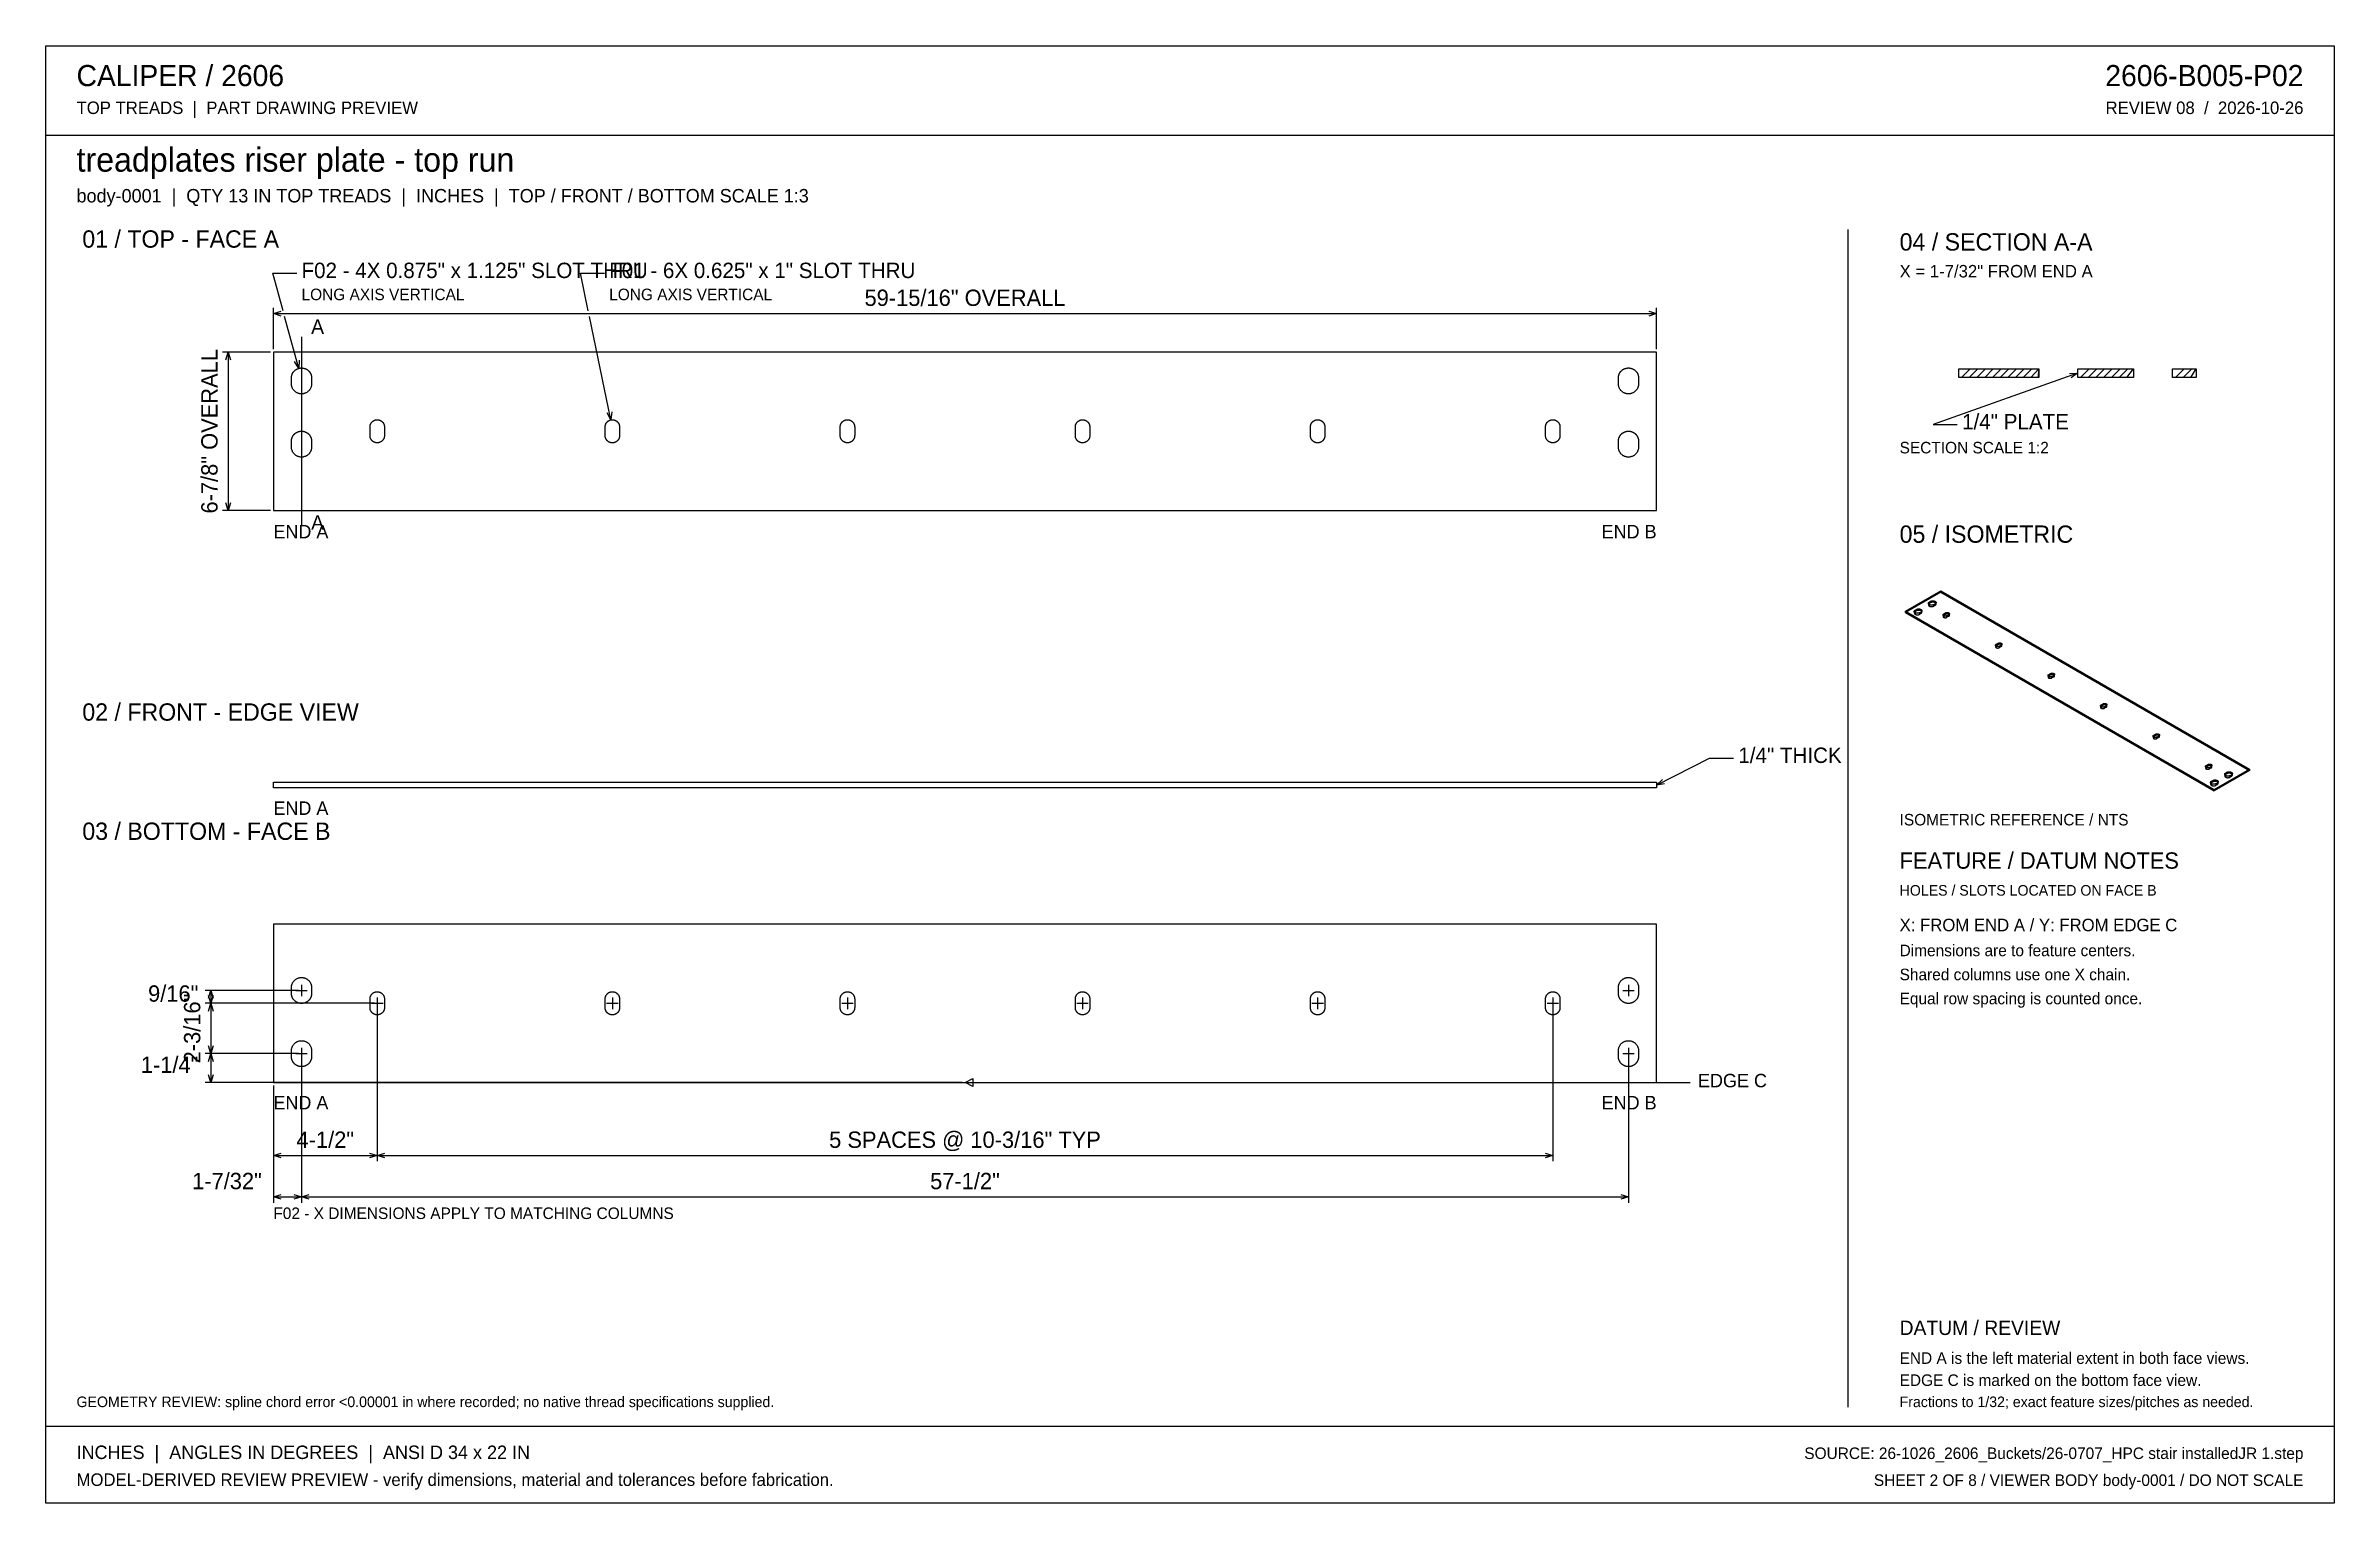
# Model space of a CAD drawing. Header units: inches. Extents: x 1.4 to 100.6, y 1.4 to 64.6.
import ezdxf
from ezdxf.enums import TextEntityAlignment as Align

# ---------------------------------------------------------------- set-up
doc = ezdxf.new("R2010")
doc.units = ezdxf.units.IN
doc.header["$MEASUREMENT"] = 0

msp = doc.modelspace()

# ---------------------------------------------------------------- texts
at = {"layer": 'ANNOTATION'}
for s, height, p in [('CALIPER / 2606', 0.91667, (2.75, 62.833)), ('TOP TREADS  |  PART DRAWING PREVIEW', 0.54167, (2.75, 61.625)), ('treadplates riser plate - top run', 1.04167, (2.75, 59.125)), ('body-0001  |  QTY 13 IN TOP TREADS  |  INCHES  |  TOP / FRONT / BOTTOM SCALE 1:3', 0.58333, (2.75, 57.792)), ('01 / TOP - FACE A', 0.75, (3, 55.833)), ('04 / SECTION A-A', 0.75, (81.75, 55.708)), ('F02 - 4X 0.875" x 1.125" SLOT THRU', 0.66667, (12.5, 54.515)), ('F01 - 6X 0.625" x 1" SLOT THRU', 0.66667, (25.833, 54.515)), ('X = 1-7/32" FROM END A', 0.54167, (81.75, 54.542)), ('LONG AXIS VERTICAL', 0.5, (12.5, 53.557)), ('LONG AXIS VERTICAL', 0.5, (25.833, 53.557)), ('A', 0.625, (12.917, 52.098)), ('1/4" PLATE', 0.6667, (84.458, 47.958)), ('SECTION SCALE 1:2', 0.5, (81.75, 46.917)), ('END A', 0.5833, (11.28, 43.235)), ('A', 0.625, (12.917, 43.61)), ('05 / ISOMETRIC', 0.75, (81.75, 43.042)), ('02 / FRONT - EDGE VIEW', 0.75, (3, 35.333)), ('1/4" THICK', 0.6667, (74.762, 33.5)), ('END A', 0.5833, (11.28, 31.25)), ('03 / BOTTOM - FACE B', 0.75, (3, 30.167)), ('ISOMETRIC REFERENCE / NTS', 0.5, (81.75, 30.792)), ('FEATURE / DATUM NOTES', 0.70833, (81.75, 28.917)), ('HOLES / SLOTS LOCATED ON FACE B', 0.45833, (81.75, 27.75)), ('X: FROM END A / Y: FROM EDGE C', 0.54167, (81.75, 26.208)), ('Dimensions are to feature centers.', 0.5, (81.75, 25.125)), ('Shared columns use one X chain.', 0.5, (81.75, 24.083)), ('Equal row spacing is counted once.', 0.5, (81.75, 23.042)), ('EDGE C', 0.5833, (73.012, 19.443)), ('END A', 0.5833, (11.28, 18.485)), ('F02 - X DIMENSIONS APPLY TO MATCHING COLUMNS', 0.5, (11.28, 13.735)), ('DATUM / REVIEW', 0.625, (81.75, 8.708)), ('END A is the left material extent in both face views.', 0.5, (81.75, 7.458)), ('EDGE C is marked on the bottom face view.', 0.5, (81.75, 6.5)), ('GEOMETRY REVIEW: spline chord error <0.00001 in where recorded; no native thread specifications supplied.', 0.458333, (2.75, 5.583)), ('Fractions to 1/32; exact feature sizes/pitches as needed.', 0.45833, (81.75, 5.583)), ('INCHES  |  ANGLES IN DEGREES  |  ANSI D 34 x 22 IN', 0.58333, (2.75, 3.333)), ('MODEL-DERIVED REVIEW PREVIEW - verify dimensions, material and tolerances before fabrication.', 0.54167, (2.75, 2.167))]:
    msp.add_text(s, height=height, dxfattribs=at).set_placement(p)
for s, height, p in [('2606-B005-P02', 0.91667, (99.25, 62.833)), ('REVIEW 08  /  2026-10-26', 0.54167, (99.25, 61.625)), ('END B', 0.5833, (71.22, 43.235)), ('9/16"', 0.7083, (8.03, 23.153)), ('1-1/4"', 0.7083, (8.03, 20.068)), ('END B', 0.5833, (71.22, 18.485)), ('1-7/32"', 0.7083, (10.78, 15.027)), ('SOURCE: 26-1026_2606_Buckets/26-0707_HPC stair installedJR 1.step', 0.5, (99.25, 3.333)), ('SHEET 2 OF 8 / VIEWER BODY body-0001 / DO NOT SCALE', 0.5, (99.25, 2.167))]:
    msp.add_text(s, height=height, dxfattribs=at).set_placement(p, align=Align.RIGHT)
for s, height, p in [('59-15/16" OVERALL', 0.70833, (41.25, 53.307)), ('4-1/2"', 0.7083, (13.53, 16.818)), ('5 SPACES @ 10-3/16" TYP', 0.70833, (41.25, 16.818)), ('57-1/2"', 0.7083, (41.25, 15.027))]:
    msp.add_text(s, height=height, dxfattribs=at).set_placement(p, align=Align.CENTER)
for s, height, p in [('6-7/8" OVERALL', 0.70833, (8.863, 47.875)), ('2-3/16"', 0.7083, (8.113, 21.992))]:
    msp.add_text(s, height=height, rotation=90, dxfattribs=at).set_placement(p, align=Align.CENTER)

# ---------------------------------------------------------------- linework, layer by layer
at = {"layer": 'ANNOTATION'}
for p, q in [((11.698, 53.094), (11.25, 54.723)), ((11.25, 54.723), (12.292, 54.723)), ((24.922, 53.096), (24.583, 54.723)), ((24.583, 54.723), (25.625, 54.723)), ((11.28, 51.432), (11.28, 53.223)), ((11.28, 52.973), (11.613, 53.078)), ((11.28, 52.973), (71.22, 52.973)), ((11.613, 52.869), (11.28, 52.973)), ((12.383, 50.603), (11.765, 52.853)), ((25.907, 48.369), (24.973, 52.851)), ((70.887, 53.078), (71.22, 52.973)), ((71.22, 52.973), (70.887, 52.869)), ((71.22, 51.432), (71.22, 53.223)), ((12.5, 51.973), (12.5, 43.818)), ((11.155, 51.307), (9.072, 51.307)), ((9.218, 50.973), (9.322, 51.307)), ((9.322, 51.307), (9.322, 44.443)), ((9.322, 51.307), (9.426, 50.973)), ((12.383, 50.603), (12.194, 50.897)), ((12.395, 50.952), (12.383, 50.603)), ((89.458, 50.396), (83.208, 48.167)), ((89.109, 50.382), (89.458, 50.396)), ((89.458, 50.396), (89.179, 50.186)), ((25.907, 48.369), (25.737, 48.674)), ((25.941, 48.717), (25.907, 48.369)), ((83.208, 48.167), (84.25, 48.167)), ((9.322, 44.443), (9.218, 44.777)), ((9.426, 44.777), (9.322, 44.443)), ((11.155, 44.443), (9.072, 44.443)), ((71.22, 32.542), (73.512, 33.708)), ((71.22, 32.542), (71.47, 32.786)), ((73.512, 33.708), (74.553, 33.708)), ((71.564, 32.6), (71.22, 32.542)), ((12.5, 23.89), (12.5, 23.39)), ((70, 23.89), (70, 23.39)), ((12.375, 23.64), (8.322, 23.64)), ((15.655, 23.083), (8.322, 23.083)), ((15.655, 23.083), (8.322, 23.083)), ((8.468, 23.307), (8.572, 23.64)), ((8.572, 23.083), (8.468, 23.417)), ((8.468, 22.75), (8.572, 23.083)), ((8.572, 23.64), (8.572, 23.083)), ((8.572, 23.64), (8.676, 23.307)), ((8.676, 23.417), (8.572, 23.083)), ((8.572, 23.083), (8.572, 20.902)), ((8.572, 23.083), (8.676, 22.75)), ((12.25, 23.64), (12.75, 23.64)), ((15.53, 23.083), (16.03, 23.083)), ((15.78, 23.333), (15.78, 22.833)), ((15.78, 22.958), (15.78, 16.235)), ((15.78, 22.958), (15.78, 16.235)), ((25.718, 23.083), (26.218, 23.083)), ((25.968, 23.333), (25.968, 22.833)), ((35.906, 23.083), (36.406, 23.083)), ((36.156, 23.333), (36.156, 22.833)), ((46.094, 23.083), (46.594, 23.083)), ((46.344, 23.333), (46.344, 22.833)), ((56.282, 23.083), (56.782, 23.083)), ((56.532, 23.333), (56.532, 22.833)), ((66.47, 23.083), (66.97, 23.083)), ((66.72, 23.333), (66.72, 22.833)), ((66.72, 22.958), (66.72, 16.235)), ((69.75, 23.64), (70.25, 23.64)), ((12.375, 20.902), (8.322, 20.902)), ((12.375, 20.902), (8.322, 20.902)), ((8.572, 20.902), (8.468, 21.235)), ((8.468, 20.568), (8.572, 20.902)), ((8.676, 21.235), (8.572, 20.902)), ((8.572, 20.902), (8.572, 19.652)), ((8.572, 20.902), (8.676, 20.568)), ((12.25, 20.902), (12.75, 20.902)), ((12.5, 21.152), (12.5, 20.652)), ((69.75, 20.902), (70.25, 20.902)), ((70, 21.152), (70, 20.652)), ((8.572, 19.652), (8.468, 19.985)), ((8.676, 19.985), (8.572, 19.652)), ((12.5, 20.777), (12.5, 14.443)), ((12.5, 20.777), (12.5, 14.443)), ((70, 20.777), (70, 14.443)), ((41.125, 19.652), (8.322, 19.652)), ((11.28, 19.527), (11.28, 16.235)), ((11.28, 19.527), (11.28, 14.443)), ((41.25, 19.652), (41.583, 19.818)), ((41.25, 19.652), (72.678, 19.652)), ((41.583, 19.485), (41.25, 19.652)), ((41.583, 19.818), (41.583, 19.485)), ((11.28, 16.485), (11.613, 16.589)), ((11.28, 16.485), (15.78, 16.485)), ((11.613, 16.381), (11.28, 16.485)), ((15.447, 16.589), (15.78, 16.485)), ((15.78, 16.485), (15.447, 16.381)), ((15.78, 16.485), (16.113, 16.589)), ((15.78, 16.485), (66.72, 16.485)), ((16.113, 16.381), (15.78, 16.485)), ((66.387, 16.589), (66.72, 16.485)), ((66.72, 16.485), (66.387, 16.381)), ((11.28, 14.693), (11.613, 14.797)), ((11.28, 14.693), (12.5, 14.693)), ((11.613, 14.589), (11.28, 14.693)), ((12.167, 14.797), (12.5, 14.693)), ((12.5, 14.693), (12.167, 14.589)), ((12.5, 14.693), (12.833, 14.797)), ((12.5, 14.693), (70, 14.693)), ((12.833, 14.589), (12.5, 14.693)), ((69.667, 14.797), (70, 14.693)), ((70, 14.693), (69.667, 14.589))]:
    msp.add_line(p, q, dxfattribs=at)
at = {"layer": 'OUTLINE'}
for p, q in [((1.417, 64.583), (100.583, 64.583)), ((1.417, 1.417), (1.417, 64.583)), ((100.583, 64.583), (100.583, 1.417)), ((1.417, 60.708), (100.583, 60.708)), ((79.5, 56.625), (79.5, 5.583)), ((71.22, 51.307), (11.28, 51.307)), ((11.28, 51.307), (11.28, 44.443)), ((12.303, 50.573), (12.313, 50.577)), ((12.313, 50.577), (12.323, 50.582)), ((12.323, 50.582), (12.333, 50.586)), ((12.333, 50.586), (12.343, 50.59)), ((12.343, 50.59), (12.353, 50.594)), ((12.353, 50.594), (12.363, 50.597)), ((12.363, 50.597), (12.373, 50.6)), ((12.373, 50.6), (12.383, 50.603)), ((12.383, 50.603), (12.394, 50.606)), ((12.394, 50.606), (12.404, 50.609)), ((12.404, 50.609), (12.415, 50.611)), ((12.415, 50.611), (12.425, 50.613)), ((12.425, 50.613), (12.436, 50.615)), ((12.436, 50.615), (12.446, 50.616)), ((12.446, 50.616), (12.457, 50.617)), ((12.457, 50.617), (12.468, 50.618)), ((12.468, 50.618), (12.479, 50.619)), ((12.479, 50.619), (12.489, 50.619)), ((12.489, 50.619), (12.5, 50.619)), ((12.5, 50.619), (12.511, 50.619)), ((12.511, 50.619), (12.521, 50.619)), ((12.521, 50.619), (12.532, 50.618)), ((12.532, 50.618), (12.543, 50.617)), ((12.543, 50.617), (12.554, 50.616)), ((12.554, 50.616), (12.564, 50.615)), ((12.564, 50.615), (12.575, 50.613)), ((12.575, 50.613), (12.585, 50.611)), ((12.585, 50.611), (12.596, 50.609)), ((12.596, 50.609), (12.606, 50.606)), ((12.606, 50.606), (12.617, 50.603)), ((12.617, 50.603), (12.627, 50.6)), ((12.627, 50.6), (12.637, 50.597)), ((12.637, 50.597), (12.647, 50.594)), ((12.647, 50.594), (12.657, 50.59)), ((12.657, 50.59), (12.667, 50.586)), ((12.667, 50.586), (12.677, 50.582)), ((12.677, 50.582), (12.687, 50.577)), ((12.687, 50.577), (12.697, 50.573)), ((69.803, 50.573), (69.813, 50.577)), ((69.813, 50.577), (69.823, 50.582)), ((69.823, 50.582), (69.833, 50.586)), ((69.833, 50.586), (69.843, 50.59)), ((69.843, 50.59), (69.853, 50.594)), ((69.853, 50.594), (69.863, 50.597)), ((69.863, 50.597), (69.873, 50.6)), ((69.873, 50.6), (69.883, 50.603)), ((69.883, 50.603), (69.894, 50.606)), ((69.894, 50.606), (69.904, 50.609)), ((69.904, 50.609), (69.915, 50.611)), ((69.915, 50.611), (69.925, 50.613)), ((69.925, 50.613), (69.936, 50.615)), ((69.936, 50.615), (69.946, 50.616)), ((69.946, 50.616), (69.957, 50.617)), ((69.957, 50.617), (69.968, 50.618)), ((69.968, 50.618), (69.979, 50.619)), ((69.979, 50.619), (69.989, 50.619)), ((69.989, 50.619), (70, 50.619)), ((70, 50.619), (70.011, 50.619)), ((70.011, 50.619), (70.021, 50.619)), ((70.021, 50.619), (70.032, 50.618)), ((70.032, 50.618), (70.043, 50.617)), ((70.043, 50.617), (70.054, 50.616)), ((70.054, 50.616), (70.064, 50.615)), ((70.064, 50.615), (70.075, 50.613)), ((70.075, 50.613), (70.085, 50.611)), ((70.085, 50.611), (70.096, 50.609)), ((70.096, 50.609), (70.106, 50.606)), ((70.106, 50.606), (70.117, 50.603)), ((70.117, 50.603), (70.127, 50.6)), ((70.127, 50.6), (70.137, 50.597)), ((70.137, 50.597), (70.147, 50.594)), ((70.147, 50.594), (70.157, 50.59)), ((70.157, 50.59), (70.167, 50.586)), ((70.167, 50.586), (70.177, 50.582)), ((70.177, 50.582), (70.187, 50.577)), ((70.187, 50.577), (70.197, 50.573)), ((71.22, 44.443), (71.22, 51.307)), ((84.311, 50.583), (87.779, 50.583)), ((84.311, 50.208), (84.311, 50.583)), ((84.436, 50.208), (84.811, 50.583)), ((84.769, 50.208), (85.144, 50.583)), ((85.102, 50.208), (85.477, 50.583)), ((85.436, 50.208), (85.811, 50.583)), ((85.769, 50.208), (86.144, 50.583)), ((86.102, 50.208), (86.477, 50.583)), ((86.436, 50.208), (86.811, 50.583)), ((86.769, 50.208), (87.144, 50.583)), ((87.102, 50.208), (87.477, 50.583)), ((87.436, 50.208), (87.779, 50.583)), ((87.769, 50.208), (87.779, 50.583)), ((87.779, 50.583), (87.779, 50.208)), ((89.467, 50.583), (91.887, 50.583)), ((89.467, 50.208), (89.467, 50.583)), ((89.592, 50.208), (89.967, 50.583)), ((89.925, 50.208), (90.3, 50.583)), ((90.259, 50.208), (90.634, 50.583)), ((90.592, 50.208), (90.967, 50.583)), ((90.925, 50.208), (91.3, 50.583)), ((91.259, 50.208), (91.634, 50.583)), ((91.592, 50.208), (91.887, 50.583)), ((91.887, 50.583), (91.887, 50.208)), ((93.575, 50.583), (94.606, 50.583)), ((93.575, 50.208), (93.575, 50.583)), ((93.7, 50.208), (94.075, 50.583)), ((94.033, 50.208), (94.408, 50.583)), ((94.366, 50.208), (94.606, 50.583)), ((94.606, 50.583), (94.606, 50.208)), ((12.062, 50.182), (12.063, 50.193)), ((12.062, 49.932), (12.062, 50.182)), ((12.063, 49.91), (12.062, 49.932)), ((12.063, 50.203), (12.064, 50.214)), ((12.063, 50.193), (12.063, 50.203)), ((12.065, 49.889), (12.063, 49.91)), ((12.064, 50.214), (12.065, 50.225)), ((12.065, 50.225), (12.066, 50.235)), ((12.067, 49.868), (12.065, 49.889)), ((12.066, 50.235), (12.067, 50.246)), ((12.067, 50.246), (12.069, 50.257)), ((12.071, 49.846), (12.067, 49.868)), ((12.069, 50.257), (12.071, 50.267)), ((12.071, 50.267), (12.073, 50.278)), ((12.076, 49.826), (12.071, 49.846)), ((12.073, 50.278), (12.076, 50.288)), ((12.076, 50.288), (12.078, 50.299)), ((12.081, 49.805), (12.076, 49.826)), ((12.078, 50.299), (12.081, 50.309)), ((12.081, 50.309), (12.085, 50.319)), ((12.088, 49.784), (12.081, 49.805)), ((12.085, 50.319), (12.088, 50.329)), ((12.088, 50.329), (12.092, 50.339)), ((12.096, 49.764), (12.088, 49.784)), ((12.092, 50.339), (12.096, 50.349)), ((12.096, 50.349), (12.1, 50.359)), ((12.105, 49.745), (12.096, 49.764)), ((12.1, 50.359), (12.105, 50.369)), ((12.105, 50.369), (12.109, 50.379)), ((12.114, 49.726), (12.105, 49.745)), ((12.109, 50.379), (12.114, 50.388)), ((12.114, 50.388), (12.119, 50.397)), ((12.125, 49.707), (12.114, 49.726)), ((12.119, 50.397), (12.125, 50.407)), ((12.125, 50.407), (12.13, 50.416)), ((12.136, 49.689), (12.125, 49.707)), ((12.13, 50.416), (12.136, 50.425)), ((12.136, 50.425), (12.142, 50.434)), ((12.149, 49.671), (12.136, 49.689)), ((12.142, 50.434), (12.149, 50.442)), ((12.149, 50.442), (12.155, 50.451)), ((12.162, 49.654), (12.149, 49.671)), ((12.155, 50.451), (12.162, 50.459)), ((12.162, 50.459), (12.169, 50.468)), ((12.176, 49.638), (12.162, 49.654)), ((12.169, 50.468), (12.176, 50.476)), ((12.176, 50.476), (12.183, 50.483)), ((12.191, 49.622), (12.176, 49.638)), ((12.183, 50.483), (12.191, 50.491)), ((12.191, 50.491), (12.198, 50.499)), ((12.206, 49.608), (12.191, 49.622)), ((12.198, 50.499), (12.206, 50.506)), ((12.206, 50.506), (12.214, 50.513)), ((12.222, 49.594), (12.206, 49.608)), ((12.214, 50.513), (12.222, 50.52)), ((12.222, 50.52), (12.231, 50.527)), ((12.239, 49.58), (12.222, 49.594)), ((12.231, 50.527), (12.239, 50.533)), ((12.239, 50.533), (12.248, 50.54)), ((12.248, 50.54), (12.257, 50.546)), ((12.257, 50.546), (12.266, 50.551)), ((12.266, 50.551), (12.275, 50.557)), ((12.275, 50.557), (12.284, 50.562)), ((12.284, 50.562), (12.294, 50.568)), ((12.294, 50.568), (12.303, 50.573)), ((12.697, 50.573), (12.706, 50.568)), ((12.706, 50.568), (12.716, 50.562)), ((12.716, 50.562), (12.725, 50.557)), ((12.725, 50.557), (12.734, 50.551)), ((12.734, 50.551), (12.743, 50.546)), ((12.743, 50.546), (12.752, 50.54)), ((12.752, 50.54), (12.761, 50.533)), ((12.761, 50.533), (12.769, 50.527)), ((12.778, 49.594), (12.761, 49.58)), ((12.769, 50.527), (12.778, 50.52)), ((12.778, 50.52), (12.786, 50.513)), ((12.794, 49.608), (12.778, 49.594)), ((12.786, 50.513), (12.794, 50.506)), ((12.794, 50.506), (12.802, 50.499)), ((12.809, 49.622), (12.794, 49.608)), ((12.802, 50.499), (12.809, 50.491)), ((12.809, 50.491), (12.817, 50.483)), ((12.824, 49.638), (12.809, 49.622)), ((12.817, 50.483), (12.824, 50.476)), ((12.824, 50.476), (12.831, 50.468)), ((12.838, 49.654), (12.824, 49.638)), ((12.831, 50.468), (12.838, 50.459)), ((12.838, 50.459), (12.845, 50.451)), ((12.851, 49.671), (12.838, 49.654)), ((12.845, 50.451), (12.851, 50.442)), ((12.851, 50.442), (12.858, 50.434)), ((12.864, 49.689), (12.851, 49.671)), ((12.858, 50.434), (12.864, 50.425)), ((12.864, 50.425), (12.87, 50.416)), ((12.875, 49.707), (12.864, 49.689)), ((12.87, 50.416), (12.875, 50.407)), ((12.875, 50.407), (12.881, 50.397)), ((12.886, 49.726), (12.875, 49.707)), ((12.881, 50.397), (12.886, 50.388)), ((12.886, 50.388), (12.891, 50.379)), ((12.895, 49.745), (12.886, 49.726)), ((12.891, 50.379), (12.895, 50.369)), ((12.895, 50.369), (12.9, 50.359)), ((12.904, 49.764), (12.895, 49.745)), ((12.9, 50.359), (12.904, 50.349)), ((12.904, 50.349), (12.908, 50.339)), ((12.912, 49.784), (12.904, 49.764)), ((12.908, 50.339), (12.912, 50.329)), ((12.912, 50.329), (12.915, 50.319)), ((12.919, 49.805), (12.912, 49.784)), ((12.915, 50.319), (12.919, 50.309)), ((12.919, 50.309), (12.922, 50.299)), ((12.924, 49.826), (12.919, 49.805)), ((12.922, 50.299), (12.924, 50.288)), ((12.924, 50.288), (12.927, 50.278)), ((12.929, 49.846), (12.924, 49.826)), ((12.927, 50.278), (12.929, 50.267)), ((12.929, 50.267), (12.931, 50.257)), ((12.933, 49.868), (12.929, 49.846)), ((12.931, 50.257), (12.933, 50.246)), ((12.933, 50.246), (12.934, 50.235)), ((12.935, 49.889), (12.933, 49.868)), ((12.934, 50.235), (12.935, 50.225)), ((12.935, 50.225), (12.936, 50.214)), ((12.937, 49.91), (12.935, 49.889)), ((12.936, 50.214), (12.937, 50.203)), ((12.937, 50.203), (12.937, 50.193)), ((12.937, 50.193), (12.937, 50.182)), ((12.937, 50.182), (12.937, 49.932)), ((12.937, 49.932), (12.937, 49.91)), ((69.562, 50.182), (69.563, 50.193)), ((69.562, 49.932), (69.562, 50.182)), ((69.563, 49.91), (69.562, 49.932)), ((69.563, 50.203), (69.564, 50.214)), ((69.563, 50.193), (69.563, 50.203)), ((69.565, 49.889), (69.563, 49.91)), ((69.564, 50.214), (69.565, 50.225)), ((69.565, 50.225), (69.566, 50.235)), ((69.567, 49.868), (69.565, 49.889)), ((69.566, 50.235), (69.567, 50.246)), ((69.567, 50.246), (69.569, 50.257)), ((69.571, 49.846), (69.567, 49.868)), ((69.569, 50.257), (69.571, 50.267)), ((69.571, 50.267), (69.573, 50.278)), ((69.576, 49.826), (69.571, 49.846)), ((69.573, 50.278), (69.576, 50.288)), ((69.576, 50.288), (69.578, 50.299)), ((69.581, 49.805), (69.576, 49.826)), ((69.578, 50.299), (69.581, 50.309)), ((69.581, 50.309), (69.585, 50.319)), ((69.588, 49.784), (69.581, 49.805)), ((69.585, 50.319), (69.588, 50.329)), ((69.588, 50.329), (69.592, 50.339)), ((69.596, 49.764), (69.588, 49.784)), ((69.592, 50.339), (69.596, 50.349)), ((69.596, 50.349), (69.6, 50.359)), ((69.605, 49.745), (69.596, 49.764)), ((69.6, 50.359), (69.605, 50.369)), ((69.605, 50.369), (69.609, 50.379)), ((69.614, 49.726), (69.605, 49.745)), ((69.609, 50.379), (69.614, 50.388)), ((69.614, 50.388), (69.619, 50.397)), ((69.625, 49.707), (69.614, 49.726)), ((69.619, 50.397), (69.625, 50.407)), ((69.625, 50.407), (69.63, 50.416)), ((69.636, 49.689), (69.625, 49.707)), ((69.63, 50.416), (69.636, 50.425)), ((69.636, 50.425), (69.642, 50.434)), ((69.649, 49.671), (69.636, 49.689)), ((69.642, 50.434), (69.649, 50.442)), ((69.649, 50.442), (69.655, 50.451)), ((69.662, 49.654), (69.649, 49.671)), ((69.655, 50.451), (69.662, 50.459)), ((69.662, 50.459), (69.669, 50.468)), ((69.676, 49.638), (69.662, 49.654)), ((69.669, 50.468), (69.676, 50.476)), ((69.676, 50.476), (69.683, 50.483)), ((69.691, 49.622), (69.676, 49.638)), ((69.683, 50.483), (69.691, 50.491)), ((69.691, 50.491), (69.698, 50.499)), ((69.706, 49.608), (69.691, 49.622)), ((69.698, 50.499), (69.706, 50.506)), ((69.706, 50.506), (69.714, 50.513)), ((69.722, 49.594), (69.706, 49.608)), ((69.714, 50.513), (69.722, 50.52)), ((69.722, 50.52), (69.731, 50.527)), ((69.739, 49.58), (69.722, 49.594)), ((69.731, 50.527), (69.739, 50.533)), ((69.739, 50.533), (69.748, 50.54)), ((69.748, 50.54), (69.757, 50.546)), ((69.757, 50.546), (69.766, 50.551)), ((69.766, 50.551), (69.775, 50.557)), ((69.775, 50.557), (69.784, 50.562)), ((69.784, 50.562), (69.794, 50.568)), ((69.794, 50.568), (69.803, 50.573)), ((70.197, 50.573), (70.206, 50.568)), ((70.206, 50.568), (70.216, 50.562)), ((70.216, 50.562), (70.225, 50.557)), ((70.225, 50.557), (70.234, 50.551)), ((70.234, 50.551), (70.243, 50.546)), ((70.243, 50.546), (70.252, 50.54)), ((70.252, 50.54), (70.261, 50.533)), ((70.261, 50.533), (70.269, 50.527)), ((70.278, 49.594), (70.261, 49.58)), ((70.269, 50.527), (70.278, 50.52)), ((70.278, 50.52), (70.286, 50.513)), ((70.294, 49.608), (70.278, 49.594)), ((70.286, 50.513), (70.294, 50.506)), ((70.294, 50.506), (70.302, 50.499)), ((70.309, 49.622), (70.294, 49.608)), ((70.302, 50.499), (70.309, 50.491)), ((70.309, 50.491), (70.317, 50.483)), ((70.324, 49.638), (70.309, 49.622)), ((70.317, 50.483), (70.324, 50.476)), ((70.324, 50.476), (70.331, 50.468)), ((70.338, 49.654), (70.324, 49.638)), ((70.331, 50.468), (70.338, 50.459)), ((70.338, 50.459), (70.345, 50.451)), ((70.351, 49.671), (70.338, 49.654)), ((70.345, 50.451), (70.351, 50.442)), ((70.351, 50.442), (70.358, 50.434)), ((70.364, 49.689), (70.351, 49.671)), ((70.358, 50.434), (70.364, 50.425)), ((70.364, 50.425), (70.37, 50.416)), ((70.375, 49.707), (70.364, 49.689)), ((70.37, 50.416), (70.375, 50.407)), ((70.375, 50.407), (70.381, 50.397)), ((70.386, 49.726), (70.375, 49.707)), ((70.381, 50.397), (70.386, 50.388)), ((70.386, 50.388), (70.391, 50.379)), ((70.395, 49.745), (70.386, 49.726)), ((70.391, 50.379), (70.395, 50.369)), ((70.395, 50.369), (70.4, 50.359)), ((70.404, 49.764), (70.395, 49.745)), ((70.4, 50.359), (70.404, 50.349)), ((70.404, 50.349), (70.408, 50.339)), ((70.412, 49.784), (70.404, 49.764)), ((70.408, 50.339), (70.412, 50.329)), ((70.412, 50.329), (70.415, 50.319)), ((70.419, 49.805), (70.412, 49.784)), ((70.415, 50.319), (70.419, 50.309)), ((70.419, 50.309), (70.422, 50.299)), ((70.424, 49.826), (70.419, 49.805)), ((70.422, 50.299), (70.424, 50.288)), ((70.424, 50.288), (70.427, 50.278)), ((70.429, 49.846), (70.424, 49.826)), ((70.427, 50.278), (70.429, 50.267)), ((70.429, 50.267), (70.431, 50.257)), ((70.433, 49.868), (70.429, 49.846)), ((70.431, 50.257), (70.433, 50.246)), ((70.433, 50.246), (70.434, 50.235)), ((70.435, 49.889), (70.433, 49.868)), ((70.434, 50.235), (70.435, 50.225)), ((70.435, 50.225), (70.436, 50.214)), ((70.437, 49.91), (70.435, 49.889)), ((70.436, 50.214), (70.437, 50.203)), ((70.437, 50.203), (70.437, 50.193)), ((70.437, 50.193), (70.438, 50.182)), ((70.438, 49.932), (70.437, 49.91)), ((70.438, 50.182), (70.438, 49.932)), ((87.779, 50.208), (84.311, 50.208)), ((91.887, 50.208), (89.467, 50.208)), ((94.606, 50.208), (93.575, 50.208)), ((12.257, 49.568), (12.239, 49.58)), ((12.275, 49.557), (12.257, 49.568)), ((12.294, 49.546), (12.275, 49.557)), ((12.313, 49.536), (12.294, 49.546)), ((12.333, 49.528), (12.313, 49.536)), ((12.353, 49.52), (12.333, 49.528)), ((12.373, 49.513), (12.353, 49.52)), ((12.394, 49.507), (12.373, 49.513)), ((12.415, 49.503), (12.394, 49.507)), ((12.436, 49.499), (12.415, 49.503)), ((12.457, 49.496), (12.436, 49.499)), ((12.479, 49.495), (12.457, 49.496)), ((12.5, 49.494), (12.479, 49.495)), ((12.521, 49.495), (12.5, 49.494)), ((12.543, 49.496), (12.521, 49.495)), ((12.564, 49.499), (12.543, 49.496)), ((12.585, 49.503), (12.564, 49.499)), ((12.606, 49.507), (12.585, 49.503)), ((12.627, 49.513), (12.606, 49.507)), ((12.647, 49.52), (12.627, 49.513)), ((12.667, 49.528), (12.647, 49.52)), ((12.687, 49.536), (12.667, 49.528)), ((12.706, 49.546), (12.687, 49.536)), ((12.725, 49.557), (12.706, 49.546)), ((12.743, 49.568), (12.725, 49.557)), ((12.761, 49.58), (12.743, 49.568)), ((69.757, 49.568), (69.739, 49.58)), ((69.775, 49.557), (69.757, 49.568)), ((69.794, 49.546), (69.775, 49.557)), ((69.813, 49.536), (69.794, 49.546)), ((69.833, 49.528), (69.813, 49.536)), ((69.853, 49.52), (69.833, 49.528)), ((69.873, 49.513), (69.853, 49.52)), ((69.894, 49.507), (69.873, 49.513)), ((69.915, 49.503), (69.894, 49.507)), ((69.936, 49.499), (69.915, 49.503)), ((69.957, 49.496), (69.936, 49.499)), ((69.979, 49.495), (69.957, 49.496)), ((70, 49.494), (69.979, 49.495)), ((70.021, 49.495), (70, 49.494)), ((70.043, 49.496), (70.021, 49.495)), ((70.064, 49.499), (70.043, 49.496)), ((70.085, 49.503), (70.064, 49.499)), ((70.106, 49.507), (70.085, 49.503)), ((70.127, 49.513), (70.106, 49.507)), ((70.147, 49.52), (70.127, 49.513)), ((70.167, 49.528), (70.147, 49.52)), ((70.187, 49.536), (70.167, 49.528)), ((70.206, 49.546), (70.187, 49.536)), ((70.225, 49.557), (70.206, 49.546)), ((70.243, 49.568), (70.225, 49.557)), ((70.261, 49.58), (70.243, 49.568)), ((12.088, 47.591), (12.092, 47.601)), ((12.092, 47.601), (12.096, 47.611)), ((12.096, 47.611), (12.1, 47.62)), ((12.1, 47.62), (12.105, 47.63)), ((12.105, 47.63), (12.109, 47.64)), ((12.109, 47.64), (12.114, 47.649)), ((12.114, 47.649), (12.119, 47.659)), ((12.119, 47.659), (12.125, 47.668)), ((12.125, 47.668), (12.13, 47.677)), ((12.13, 47.677), (12.136, 47.686)), ((12.136, 47.686), (12.142, 47.695)), ((12.142, 47.695), (12.149, 47.704)), ((12.149, 47.704), (12.155, 47.712)), ((12.155, 47.712), (12.162, 47.721)), ((12.162, 47.721), (12.169, 47.729)), ((12.169, 47.729), (12.176, 47.737)), ((12.176, 47.737), (12.183, 47.745)), ((12.183, 47.745), (12.191, 47.753)), ((12.191, 47.753), (12.198, 47.76)), ((12.198, 47.76), (12.206, 47.767)), ((12.206, 47.767), (12.214, 47.774)), ((12.214, 47.774), (12.222, 47.781)), ((12.222, 47.781), (12.231, 47.788)), ((12.231, 47.788), (12.239, 47.795)), ((12.239, 47.795), (12.248, 47.801)), ((12.248, 47.801), (12.257, 47.807)), ((12.257, 47.807), (12.266, 47.813)), ((12.266, 47.813), (12.275, 47.818)), ((12.275, 47.818), (12.284, 47.824)), ((12.284, 47.824), (12.294, 47.829)), ((12.294, 47.829), (12.303, 47.834)), ((12.303, 47.834), (12.313, 47.839)), ((12.313, 47.839), (12.323, 47.843)), ((12.323, 47.843), (12.333, 47.847)), ((12.333, 47.847), (12.343, 47.851)), ((12.343, 47.851), (12.353, 47.855)), ((12.353, 47.855), (12.363, 47.859)), ((12.363, 47.859), (12.373, 47.862)), ((12.373, 47.862), (12.383, 47.865)), ((12.383, 47.865), (12.394, 47.868)), ((12.394, 47.868), (12.404, 47.87)), ((12.404, 47.87), (12.415, 47.872)), ((12.415, 47.872), (12.425, 47.874)), ((12.425, 47.874), (12.436, 47.876)), ((12.436, 47.876), (12.446, 47.877)), ((12.446, 47.877), (12.457, 47.879)), ((12.457, 47.879), (12.468, 47.879)), ((12.468, 47.879), (12.479, 47.88)), ((12.479, 47.88), (12.489, 47.881)), ((12.489, 47.881), (12.5, 47.881)), ((12.5, 47.881), (12.511, 47.881)), ((12.511, 47.881), (12.521, 47.88)), ((12.521, 47.88), (12.532, 47.879)), ((12.532, 47.879), (12.543, 47.879)), ((12.543, 47.879), (12.554, 47.877)), ((12.554, 47.877), (12.564, 47.876)), ((12.564, 47.876), (12.575, 47.874)), ((12.575, 47.874), (12.585, 47.872)), ((12.585, 47.872), (12.596, 47.87)), ((12.596, 47.87), (12.606, 47.868)), ((12.606, 47.868), (12.617, 47.865)), ((12.617, 47.865), (12.627, 47.862)), ((12.627, 47.862), (12.637, 47.859)), ((12.637, 47.859), (12.647, 47.855)), ((12.647, 47.855), (12.657, 47.851)), ((12.657, 47.851), (12.667, 47.847)), ((12.667, 47.847), (12.677, 47.843)), ((12.677, 47.843), (12.687, 47.839)), ((12.687, 47.839), (12.697, 47.834)), ((12.697, 47.834), (12.706, 47.829)), ((12.706, 47.829), (12.716, 47.824)), ((12.716, 47.824), (12.725, 47.818)), ((12.725, 47.818), (12.734, 47.813)), ((12.734, 47.813), (12.743, 47.807)), ((12.743, 47.807), (12.752, 47.801)), ((12.752, 47.801), (12.761, 47.795)), ((12.761, 47.795), (12.769, 47.788)), ((12.769, 47.788), (12.778, 47.781)), ((12.778, 47.781), (12.786, 47.774)), ((12.786, 47.774), (12.794, 47.767)), ((12.794, 47.767), (12.802, 47.76)), ((12.802, 47.76), (12.809, 47.753)), ((12.809, 47.753), (12.817, 47.745)), ((12.817, 47.745), (12.824, 47.737)), ((12.824, 47.737), (12.831, 47.729)), ((12.831, 47.729), (12.838, 47.721)), ((12.838, 47.721), (12.845, 47.712)), ((12.845, 47.712), (12.851, 47.704)), ((12.851, 47.704), (12.858, 47.695)), ((12.858, 47.695), (12.864, 47.686)), ((12.864, 47.686), (12.87, 47.677)), ((12.87, 47.677), (12.875, 47.668)), ((12.875, 47.668), (12.881, 47.659)), ((12.881, 47.659), (12.886, 47.649)), ((12.886, 47.649), (12.891, 47.64)), ((12.891, 47.64), (12.895, 47.63)), ((12.895, 47.63), (12.9, 47.62)), ((12.9, 47.62), (12.904, 47.611)), ((12.904, 47.611), (12.908, 47.601)), ((12.908, 47.601), (12.912, 47.591)), ((15.468, 48.085), (15.469, 48.093)), ((15.468, 48.078), (15.468, 48.085)), ((15.468, 48.07), (15.468, 48.078)), ((15.468, 48.063), (15.468, 48.07)), ((15.468, 47.688), (15.468, 48.063)), ((15.468, 47.672), (15.468, 47.688)), ((15.469, 47.657), (15.468, 47.672)), ((15.469, 48.093), (15.47, 48.101)), ((15.471, 47.642), (15.469, 47.657)), ((15.47, 48.101), (15.471, 48.108)), ((15.471, 48.108), (15.472, 48.116)), ((15.474, 47.627), (15.471, 47.642)), ((15.472, 48.116), (15.474, 48.123)), ((15.474, 48.123), (15.475, 48.131)), ((15.477, 47.612), (15.474, 47.627)), ((15.475, 48.131), (15.477, 48.138)), ((15.477, 48.138), (15.479, 48.146)), ((15.481, 47.597), (15.477, 47.612)), ((15.479, 48.146), (15.481, 48.153)), ((15.481, 48.153), (15.483, 48.161)), ((15.483, 48.161), (15.486, 48.168)), ((15.486, 48.168), (15.488, 48.175)), ((15.488, 48.175), (15.491, 48.182)), ((15.491, 48.182), (15.494, 48.189)), ((15.494, 48.189), (15.498, 48.196)), ((15.498, 48.196), (15.501, 48.203)), ((15.501, 48.203), (15.504, 48.21)), ((15.504, 48.21), (15.508, 48.217)), ((15.508, 48.217), (15.512, 48.223)), ((15.512, 48.223), (15.516, 48.23)), ((15.516, 48.23), (15.52, 48.236)), ((15.52, 48.236), (15.525, 48.242)), ((15.525, 48.242), (15.529, 48.249)), ((15.529, 48.249), (15.534, 48.255)), ((15.534, 48.255), (15.538, 48.261)), ((15.538, 48.261), (15.543, 48.267)), ((15.543, 48.267), (15.548, 48.272)), ((15.548, 48.272), (15.554, 48.278)), ((15.554, 48.278), (15.559, 48.283)), ((15.559, 48.283), (15.565, 48.289)), ((15.565, 48.289), (15.57, 48.294)), ((15.57, 48.294), (15.576, 48.299)), ((15.576, 48.299), (15.582, 48.304)), ((15.582, 48.304), (15.588, 48.309)), ((15.588, 48.309), (15.594, 48.314)), ((15.594, 48.314), (15.6, 48.318)), ((15.6, 48.318), (15.606, 48.322)), ((15.606, 48.322), (15.613, 48.327)), ((15.613, 48.327), (15.619, 48.331)), ((15.619, 48.331), (15.626, 48.334)), ((15.626, 48.334), (15.633, 48.338)), ((15.633, 48.338), (15.639, 48.342)), ((15.639, 48.342), (15.646, 48.345)), ((15.646, 48.345), (15.653, 48.348)), ((15.653, 48.348), (15.66, 48.351)), ((15.66, 48.351), (15.668, 48.354)), ((15.668, 48.354), (15.675, 48.357)), ((15.675, 48.357), (15.682, 48.359)), ((15.682, 48.359), (15.689, 48.362)), ((15.689, 48.362), (15.697, 48.364)), ((15.697, 48.364), (15.704, 48.366)), ((15.704, 48.366), (15.712, 48.367)), ((15.712, 48.367), (15.719, 48.369)), ((15.719, 48.369), (15.727, 48.37)), ((15.727, 48.37), (15.734, 48.372)), ((15.734, 48.372), (15.742, 48.373)), ((15.742, 48.373), (15.749, 48.373)), ((15.749, 48.373), (15.757, 48.374)), ((15.757, 48.374), (15.765, 48.375)), ((15.765, 48.375), (15.772, 48.375)), ((15.772, 48.375), (15.78, 48.375)), ((15.78, 48.375), (15.788, 48.375)), ((15.788, 48.375), (15.795, 48.375)), ((15.795, 48.375), (15.803, 48.374)), ((15.803, 48.374), (15.811, 48.373)), ((15.811, 48.373), (15.818, 48.373)), ((15.818, 48.373), (15.826, 48.372)), ((15.826, 48.372), (15.833, 48.37)), ((15.833, 48.37), (15.841, 48.369)), ((15.841, 48.369), (15.848, 48.367)), ((15.848, 48.367), (15.856, 48.366)), ((15.856, 48.366), (15.863, 48.364)), ((15.863, 48.364), (15.871, 48.362)), ((15.871, 48.362), (15.878, 48.359)), ((15.878, 48.359), (15.885, 48.357)), ((15.885, 48.357), (15.892, 48.354)), ((15.892, 48.354), (15.9, 48.351)), ((15.9, 48.351), (15.907, 48.348)), ((15.907, 48.348), (15.914, 48.345)), ((15.914, 48.345), (15.921, 48.342)), ((15.921, 48.342), (15.927, 48.338)), ((15.927, 48.338), (15.934, 48.334)), ((15.934, 48.334), (15.941, 48.331)), ((15.941, 48.331), (15.947, 48.327)), ((15.947, 48.327), (15.954, 48.322)), ((15.954, 48.322), (15.96, 48.318)), ((15.96, 48.318), (15.966, 48.314)), ((15.966, 48.314), (15.972, 48.309)), ((15.972, 48.309), (15.978, 48.304)), ((15.978, 48.304), (15.984, 48.299)), ((15.984, 48.299), (15.99, 48.294)), ((15.99, 48.294), (15.995, 48.289)), ((15.995, 48.289), (16.001, 48.283)), ((16.001, 48.283), (16.006, 48.278)), ((16.006, 48.278), (16.012, 48.272)), ((16.012, 48.272), (16.017, 48.267)), ((16.017, 48.267), (16.022, 48.261)), ((16.022, 48.261), (16.026, 48.255)), ((16.026, 48.255), (16.031, 48.249)), ((16.031, 48.249), (16.035, 48.242)), ((16.035, 48.242), (16.04, 48.236)), ((16.04, 48.236), (16.044, 48.23)), ((16.044, 48.23), (16.048, 48.223)), ((16.048, 48.223), (16.052, 48.217)), ((16.052, 48.217), (16.056, 48.21)), ((16.056, 48.21), (16.059, 48.203)), ((16.059, 48.203), (16.062, 48.196)), ((16.062, 48.196), (16.066, 48.189)), ((16.066, 48.189), (16.069, 48.182)), ((16.069, 48.182), (16.072, 48.175)), ((16.072, 48.175), (16.074, 48.168)), ((16.074, 48.168), (16.077, 48.161)), ((16.077, 48.161), (16.079, 48.153)), ((16.079, 48.153), (16.081, 48.146)), ((16.083, 47.612), (16.079, 47.597)), ((16.081, 48.146), (16.083, 48.138)), ((16.083, 48.138), (16.085, 48.131)), ((16.086, 47.627), (16.083, 47.612)), ((16.085, 48.131), (16.086, 48.123)), ((16.086, 48.123), (16.088, 48.116)), ((16.089, 47.642), (16.086, 47.627)), ((16.088, 48.116), (16.089, 48.108)), ((16.089, 48.108), (16.09, 48.101)), ((16.091, 47.657), (16.089, 47.642)), ((16.09, 48.101), (16.091, 48.093)), ((16.091, 48.093), (16.092, 48.085)), ((16.092, 47.672), (16.091, 47.657)), ((16.092, 48.085), (16.092, 48.078)), ((16.092, 48.078), (16.092, 48.07)), ((16.092, 48.07), (16.093, 48.063)), ((16.093, 47.688), (16.092, 47.672)), ((16.093, 48.063), (16.093, 47.688)), ((25.656, 48.085), (25.657, 48.093)), ((25.656, 48.078), (25.656, 48.085)), ((25.656, 48.07), (25.656, 48.078)), ((25.656, 48.063), (25.656, 48.07)), ((25.656, 47.688), (25.656, 48.063)), ((25.656, 47.672), (25.656, 47.688)), ((25.657, 47.657), (25.656, 47.672)), ((25.657, 48.093), (25.658, 48.101)), ((25.659, 47.642), (25.657, 47.657)), ((25.658, 48.101), (25.659, 48.108)), ((25.659, 48.108), (25.66, 48.116)), ((25.662, 47.627), (25.659, 47.642)), ((25.66, 48.116), (25.662, 48.123)), ((25.662, 48.123), (25.663, 48.131)), ((25.665, 47.612), (25.662, 47.627)), ((25.663, 48.131), (25.665, 48.138)), ((25.665, 48.138), (25.667, 48.146)), ((25.669, 47.597), (25.665, 47.612)), ((25.667, 48.146), (25.669, 48.153)), ((25.669, 48.153), (25.671, 48.161)), ((25.671, 48.161), (25.674, 48.168)), ((25.674, 48.168), (25.676, 48.175)), ((25.676, 48.175), (25.679, 48.182)), ((25.679, 48.182), (25.682, 48.189)), ((25.682, 48.189), (25.686, 48.196)), ((25.686, 48.196), (25.689, 48.203)), ((25.689, 48.203), (25.692, 48.21)), ((25.692, 48.21), (25.696, 48.217)), ((25.696, 48.217), (25.7, 48.223)), ((25.7, 48.223), (25.704, 48.23)), ((25.704, 48.23), (25.708, 48.236)), ((25.708, 48.236), (25.713, 48.242)), ((25.713, 48.242), (25.717, 48.249)), ((25.717, 48.249), (25.722, 48.255)), ((25.722, 48.255), (25.726, 48.261)), ((25.726, 48.261), (25.731, 48.267)), ((25.731, 48.267), (25.736, 48.272)), ((25.736, 48.272), (25.742, 48.278)), ((25.742, 48.278), (25.747, 48.283)), ((25.747, 48.283), (25.753, 48.289)), ((25.753, 48.289), (25.758, 48.294)), ((25.758, 48.294), (25.764, 48.299)), ((25.764, 48.299), (25.77, 48.304)), ((25.77, 48.304), (25.776, 48.309)), ((25.776, 48.309), (25.782, 48.314)), ((25.782, 48.314), (25.788, 48.318)), ((25.788, 48.318), (25.794, 48.322)), ((25.794, 48.322), (25.801, 48.327)), ((25.801, 48.327), (25.807, 48.331)), ((25.807, 48.331), (25.814, 48.334)), ((25.814, 48.334), (25.821, 48.338)), ((25.821, 48.338), (25.827, 48.342)), ((25.827, 48.342), (25.834, 48.345)), ((25.834, 48.345), (25.841, 48.348)), ((25.841, 48.348), (25.848, 48.351)), ((25.848, 48.351), (25.856, 48.354)), ((25.856, 48.354), (25.863, 48.357)), ((25.863, 48.357), (25.87, 48.359)), ((25.87, 48.359), (25.877, 48.362)), ((25.877, 48.362), (25.885, 48.364)), ((25.885, 48.364), (25.892, 48.366)), ((25.892, 48.366), (25.9, 48.367)), ((25.9, 48.367), (25.907, 48.369)), ((25.907, 48.369), (25.915, 48.37)), ((25.915, 48.37), (25.922, 48.372)), ((25.922, 48.372), (25.93, 48.373)), ((25.93, 48.373), (25.937, 48.373)), ((25.937, 48.373), (25.945, 48.374)), ((25.945, 48.374), (25.953, 48.375)), ((25.953, 48.375), (25.96, 48.375)), ((25.96, 48.375), (25.968, 48.375)), ((25.968, 48.375), (25.976, 48.375)), ((25.976, 48.375), (25.983, 48.375)), ((25.983, 48.375), (25.991, 48.374)), ((25.991, 48.374), (25.999, 48.373)), ((25.999, 48.373), (26.006, 48.373)), ((26.006, 48.373), (26.014, 48.372)), ((26.014, 48.372), (26.021, 48.37)), ((26.021, 48.37), (26.029, 48.369)), ((26.029, 48.369), (26.036, 48.367)), ((26.036, 48.367), (26.044, 48.366)), ((26.044, 48.366), (26.051, 48.364)), ((26.051, 48.364), (26.059, 48.362)), ((26.059, 48.362), (26.066, 48.359)), ((26.066, 48.359), (26.073, 48.357)), ((26.073, 48.357), (26.08, 48.354)), ((26.08, 48.354), (26.088, 48.351)), ((26.088, 48.351), (26.095, 48.348)), ((26.095, 48.348), (26.102, 48.345)), ((26.102, 48.345), (26.109, 48.342)), ((26.109, 48.342), (26.115, 48.338)), ((26.115, 48.338), (26.122, 48.334)), ((26.122, 48.334), (26.129, 48.331)), ((26.129, 48.331), (26.135, 48.327)), ((26.135, 48.327), (26.142, 48.322)), ((26.142, 48.322), (26.148, 48.318)), ((26.148, 48.318), (26.154, 48.314)), ((26.154, 48.314), (26.16, 48.309)), ((26.16, 48.309), (26.166, 48.304)), ((26.166, 48.304), (26.172, 48.299)), ((26.172, 48.299), (26.178, 48.294)), ((26.178, 48.294), (26.183, 48.289)), ((26.183, 48.289), (26.189, 48.283)), ((26.189, 48.283), (26.194, 48.278)), ((26.194, 48.278), (26.2, 48.272)), ((26.2, 48.272), (26.205, 48.267)), ((26.205, 48.267), (26.21, 48.261)), ((26.21, 48.261), (26.214, 48.255)), ((26.214, 48.255), (26.219, 48.249)), ((26.219, 48.249), (26.223, 48.242)), ((26.223, 48.242), (26.228, 48.236)), ((26.228, 48.236), (26.232, 48.23)), ((26.232, 48.23), (26.236, 48.223)), ((26.236, 48.223), (26.24, 48.217)), ((26.24, 48.217), (26.244, 48.21)), ((26.244, 48.21), (26.247, 48.203)), ((26.247, 48.203), (26.25, 48.196)), ((26.25, 48.196), (26.254, 48.189)), ((26.254, 48.189), (26.257, 48.182)), ((26.257, 48.182), (26.26, 48.175)), ((26.26, 48.175), (26.262, 48.168)), ((26.262, 48.168), (26.265, 48.161)), ((26.265, 48.161), (26.267, 48.153)), ((26.267, 48.153), (26.269, 48.146)), ((26.271, 47.612), (26.267, 47.597)), ((26.269, 48.146), (26.271, 48.138)), ((26.271, 48.138), (26.273, 48.131)), ((26.274, 47.627), (26.271, 47.612)), ((26.273, 48.131), (26.274, 48.123)), ((26.274, 48.123), (26.276, 48.116)), ((26.277, 47.642), (26.274, 47.627)), ((26.276, 48.116), (26.277, 48.108)), ((26.277, 48.108), (26.278, 48.101)), ((26.279, 47.657), (26.277, 47.642)), ((26.278, 48.101), (26.279, 48.093)), ((26.279, 48.093), (26.28, 48.085)), ((26.28, 47.672), (26.279, 47.657)), ((26.28, 48.085), (26.28, 48.078)), ((26.28, 48.078), (26.28, 48.07)), ((26.28, 48.07), (26.281, 48.063)), ((26.281, 47.688), (26.28, 47.672)), ((26.281, 48.063), (26.281, 47.688)), ((35.844, 48.085), (35.845, 48.093)), ((35.844, 48.078), (35.844, 48.085)), ((35.844, 48.07), (35.844, 48.078)), ((35.844, 48.063), (35.844, 48.07)), ((35.844, 47.688), (35.844, 48.063)), ((35.844, 47.672), (35.844, 47.688)), ((35.845, 47.657), (35.844, 47.672)), ((35.845, 48.093), (35.846, 48.101)), ((35.847, 47.642), (35.845, 47.657)), ((35.846, 48.101), (35.847, 48.108)), ((35.847, 48.108), (35.848, 48.116)), ((35.85, 47.627), (35.847, 47.642)), ((35.848, 48.116), (35.85, 48.123)), ((35.85, 48.123), (35.851, 48.131)), ((35.853, 47.612), (35.85, 47.627)), ((35.851, 48.131), (35.853, 48.138)), ((35.853, 48.138), (35.855, 48.146)), ((35.857, 47.597), (35.853, 47.612)), ((35.855, 48.146), (35.857, 48.153)), ((35.857, 48.153), (35.859, 48.161)), ((35.859, 48.161), (35.862, 48.168)), ((35.862, 48.168), (35.864, 48.175)), ((35.864, 48.175), (35.867, 48.182)), ((35.867, 48.182), (35.87, 48.189)), ((35.87, 48.189), (35.874, 48.196)), ((35.874, 48.196), (35.877, 48.203)), ((35.877, 48.203), (35.88, 48.21)), ((35.88, 48.21), (35.884, 48.217)), ((35.884, 48.217), (35.888, 48.223)), ((35.888, 48.223), (35.892, 48.23)), ((35.892, 48.23), (35.896, 48.236)), ((35.896, 48.236), (35.901, 48.242)), ((35.901, 48.242), (35.905, 48.249)), ((35.905, 48.249), (35.91, 48.255)), ((35.91, 48.255), (35.914, 48.261)), ((35.914, 48.261), (35.919, 48.267)), ((35.919, 48.267), (35.924, 48.272)), ((35.924, 48.272), (35.93, 48.278)), ((35.93, 48.278), (35.935, 48.283)), ((35.935, 48.283), (35.941, 48.289)), ((35.941, 48.289), (35.946, 48.294)), ((35.946, 48.294), (35.952, 48.299)), ((35.952, 48.299), (35.958, 48.304)), ((35.958, 48.304), (35.964, 48.309)), ((35.964, 48.309), (35.97, 48.314)), ((35.97, 48.314), (35.976, 48.318)), ((35.976, 48.318), (35.982, 48.322)), ((35.982, 48.322), (35.989, 48.327)), ((35.989, 48.327), (35.995, 48.331)), ((35.995, 48.331), (36.002, 48.334)), ((36.002, 48.334), (36.009, 48.338)), ((36.009, 48.338), (36.015, 48.342)), ((36.015, 48.342), (36.022, 48.345)), ((36.022, 48.345), (36.029, 48.348)), ((36.029, 48.348), (36.036, 48.351)), ((36.036, 48.351), (36.044, 48.354)), ((36.044, 48.354), (36.051, 48.357)), ((36.051, 48.357), (36.058, 48.359)), ((36.058, 48.359), (36.065, 48.362)), ((36.065, 48.362), (36.073, 48.364)), ((36.073, 48.364), (36.08, 48.366)), ((36.08, 48.366), (36.088, 48.367)), ((36.088, 48.367), (36.095, 48.369)), ((36.095, 48.369), (36.103, 48.37)), ((36.103, 48.37), (36.11, 48.372)), ((36.11, 48.372), (36.118, 48.373)), ((36.118, 48.373), (36.125, 48.373)), ((36.125, 48.373), (36.133, 48.374)), ((36.133, 48.374), (36.141, 48.375)), ((36.141, 48.375), (36.148, 48.375)), ((36.148, 48.375), (36.156, 48.375)), ((36.156, 48.375), (36.164, 48.375)), ((36.164, 48.375), (36.171, 48.375)), ((36.171, 48.375), (36.179, 48.374)), ((36.179, 48.374), (36.187, 48.373)), ((36.187, 48.373), (36.194, 48.373)), ((36.194, 48.373), (36.202, 48.372)), ((36.202, 48.372), (36.209, 48.37)), ((36.209, 48.37), (36.217, 48.369)), ((36.217, 48.369), (36.224, 48.367)), ((36.224, 48.367), (36.232, 48.366)), ((36.232, 48.366), (36.239, 48.364)), ((36.239, 48.364), (36.247, 48.362)), ((36.247, 48.362), (36.254, 48.359)), ((36.254, 48.359), (36.261, 48.357)), ((36.261, 48.357), (36.268, 48.354)), ((36.268, 48.354), (36.276, 48.351)), ((36.276, 48.351), (36.283, 48.348)), ((36.283, 48.348), (36.29, 48.345)), ((36.29, 48.345), (36.297, 48.342)), ((36.297, 48.342), (36.303, 48.338)), ((36.303, 48.338), (36.31, 48.334)), ((36.31, 48.334), (36.317, 48.331)), ((36.317, 48.331), (36.323, 48.327)), ((36.323, 48.327), (36.33, 48.322)), ((36.33, 48.322), (36.336, 48.318)), ((36.336, 48.318), (36.342, 48.314)), ((36.342, 48.314), (36.348, 48.309)), ((36.348, 48.309), (36.354, 48.304)), ((36.354, 48.304), (36.36, 48.299)), ((36.36, 48.299), (36.366, 48.294)), ((36.366, 48.294), (36.371, 48.289)), ((36.371, 48.289), (36.377, 48.283)), ((36.377, 48.283), (36.382, 48.278)), ((36.382, 48.278), (36.388, 48.272)), ((36.388, 48.272), (36.393, 48.267)), ((36.393, 48.267), (36.398, 48.261)), ((36.398, 48.261), (36.402, 48.255)), ((36.402, 48.255), (36.407, 48.249)), ((36.407, 48.249), (36.411, 48.242)), ((36.411, 48.242), (36.416, 48.236)), ((36.416, 48.236), (36.42, 48.23)), ((36.42, 48.23), (36.424, 48.223)), ((36.424, 48.223), (36.428, 48.217)), ((36.428, 48.217), (36.432, 48.21)), ((36.432, 48.21), (36.435, 48.203)), ((36.435, 48.203), (36.438, 48.196)), ((36.438, 48.196), (36.442, 48.189)), ((36.442, 48.189), (36.445, 48.182)), ((36.445, 48.182), (36.448, 48.175)), ((36.448, 48.175), (36.45, 48.168)), ((36.45, 48.168), (36.453, 48.161)), ((36.453, 48.161), (36.455, 48.153)), ((36.455, 48.153), (36.457, 48.146)), ((36.459, 47.612), (36.455, 47.597)), ((36.457, 48.146), (36.459, 48.138)), ((36.459, 48.138), (36.461, 48.131)), ((36.462, 47.627), (36.459, 47.612)), ((36.461, 48.131), (36.462, 48.123)), ((36.462, 48.123), (36.464, 48.116)), ((36.465, 47.642), (36.462, 47.627)), ((36.464, 48.116), (36.465, 48.108)), ((36.465, 48.108), (36.466, 48.101)), ((36.467, 47.657), (36.465, 47.642)), ((36.466, 48.101), (36.467, 48.093)), ((36.467, 48.093), (36.468, 48.085)), ((36.468, 47.672), (36.467, 47.657)), ((36.468, 48.085), (36.468, 48.078)), ((36.468, 48.078), (36.468, 48.07)), ((36.468, 48.07), (36.469, 48.063)), ((36.469, 47.688), (36.468, 47.672)), ((36.469, 48.063), (36.469, 47.688)), ((46.032, 48.085), (46.033, 48.093)), ((46.032, 48.078), (46.032, 48.085)), ((46.032, 48.07), (46.032, 48.078)), ((46.032, 48.063), (46.032, 48.07)), ((46.032, 47.688), (46.032, 48.063)), ((46.032, 47.672), (46.032, 47.688)), ((46.033, 47.657), (46.032, 47.672)), ((46.033, 48.093), (46.034, 48.101)), ((46.035, 47.642), (46.033, 47.657)), ((46.034, 48.101), (46.035, 48.108)), ((46.035, 48.108), (46.036, 48.116)), ((46.038, 47.627), (46.035, 47.642)), ((46.036, 48.116), (46.038, 48.123)), ((46.038, 48.123), (46.039, 48.131)), ((46.041, 47.612), (46.038, 47.627)), ((46.039, 48.131), (46.041, 48.138)), ((46.041, 48.138), (46.043, 48.146)), ((46.045, 47.597), (46.041, 47.612)), ((46.043, 48.146), (46.045, 48.153)), ((46.045, 48.153), (46.047, 48.161)), ((46.047, 48.161), (46.05, 48.168)), ((46.05, 48.168), (46.052, 48.175)), ((46.052, 48.175), (46.055, 48.182)), ((46.055, 48.182), (46.058, 48.189)), ((46.058, 48.189), (46.062, 48.196)), ((46.062, 48.196), (46.065, 48.203)), ((46.065, 48.203), (46.068, 48.21)), ((46.068, 48.21), (46.072, 48.217)), ((46.072, 48.217), (46.076, 48.223)), ((46.076, 48.223), (46.08, 48.23)), ((46.08, 48.23), (46.084, 48.236)), ((46.084, 48.236), (46.089, 48.242)), ((46.089, 48.242), (46.093, 48.249)), ((46.093, 48.249), (46.098, 48.255)), ((46.098, 48.255), (46.102, 48.261)), ((46.102, 48.261), (46.107, 48.267)), ((46.107, 48.267), (46.112, 48.272)), ((46.112, 48.272), (46.118, 48.278)), ((46.118, 48.278), (46.123, 48.283)), ((46.123, 48.283), (46.129, 48.289)), ((46.129, 48.289), (46.134, 48.294)), ((46.134, 48.294), (46.14, 48.299)), ((46.14, 48.299), (46.146, 48.304)), ((46.146, 48.304), (46.152, 48.309)), ((46.152, 48.309), (46.158, 48.314)), ((46.158, 48.314), (46.164, 48.318)), ((46.164, 48.318), (46.17, 48.322)), ((46.17, 48.322), (46.177, 48.327)), ((46.177, 48.327), (46.183, 48.331)), ((46.183, 48.331), (46.19, 48.334)), ((46.19, 48.334), (46.197, 48.338)), ((46.197, 48.338), (46.203, 48.342)), ((46.203, 48.342), (46.21, 48.345)), ((46.21, 48.345), (46.217, 48.348)), ((46.217, 48.348), (46.224, 48.351)), ((46.224, 48.351), (46.232, 48.354)), ((46.232, 48.354), (46.239, 48.357)), ((46.239, 48.357), (46.246, 48.359)), ((46.246, 48.359), (46.253, 48.362)), ((46.253, 48.362), (46.261, 48.364)), ((46.261, 48.364), (46.268, 48.366)), ((46.268, 48.366), (46.276, 48.367)), ((46.276, 48.367), (46.283, 48.369)), ((46.283, 48.369), (46.291, 48.37)), ((46.291, 48.37), (46.298, 48.372)), ((46.298, 48.372), (46.306, 48.373)), ((46.306, 48.373), (46.313, 48.373)), ((46.313, 48.373), (46.321, 48.374)), ((46.321, 48.374), (46.329, 48.375)), ((46.329, 48.375), (46.336, 48.375)), ((46.336, 48.375), (46.344, 48.375)), ((46.344, 48.375), (46.352, 48.375)), ((46.352, 48.375), (46.359, 48.375)), ((46.359, 48.375), (46.367, 48.374)), ((46.367, 48.374), (46.375, 48.373)), ((46.375, 48.373), (46.382, 48.373)), ((46.382, 48.373), (46.39, 48.372)), ((46.39, 48.372), (46.397, 48.37)), ((46.397, 48.37), (46.405, 48.369)), ((46.405, 48.369), (46.412, 48.367)), ((46.412, 48.367), (46.42, 48.366)), ((46.42, 48.366), (46.427, 48.364)), ((46.427, 48.364), (46.435, 48.362)), ((46.435, 48.362), (46.442, 48.359)), ((46.442, 48.359), (46.449, 48.357)), ((46.449, 48.357), (46.456, 48.354)), ((46.456, 48.354), (46.464, 48.351)), ((46.464, 48.351), (46.471, 48.348)), ((46.471, 48.348), (46.478, 48.345)), ((46.478, 48.345), (46.485, 48.342)), ((46.485, 48.342), (46.491, 48.338)), ((46.491, 48.338), (46.498, 48.334)), ((46.498, 48.334), (46.505, 48.331)), ((46.505, 48.331), (46.511, 48.327)), ((46.511, 48.327), (46.518, 48.322)), ((46.518, 48.322), (46.524, 48.318)), ((46.524, 48.318), (46.53, 48.314)), ((46.53, 48.314), (46.536, 48.309)), ((46.536, 48.309), (46.542, 48.304)), ((46.542, 48.304), (46.548, 48.299)), ((46.548, 48.299), (46.554, 48.294)), ((46.554, 48.294), (46.559, 48.289)), ((46.559, 48.289), (46.565, 48.283)), ((46.565, 48.283), (46.57, 48.278)), ((46.57, 48.278), (46.576, 48.272)), ((46.576, 48.272), (46.581, 48.267)), ((46.581, 48.267), (46.586, 48.261)), ((46.586, 48.261), (46.59, 48.255)), ((46.59, 48.255), (46.595, 48.249)), ((46.595, 48.249), (46.599, 48.242)), ((46.599, 48.242), (46.604, 48.236)), ((46.604, 48.236), (46.608, 48.23)), ((46.608, 48.23), (46.612, 48.223)), ((46.612, 48.223), (46.616, 48.217)), ((46.616, 48.217), (46.62, 48.21)), ((46.62, 48.21), (46.623, 48.203)), ((46.623, 48.203), (46.626, 48.196)), ((46.626, 48.196), (46.63, 48.189)), ((46.63, 48.189), (46.633, 48.182)), ((46.633, 48.182), (46.636, 48.175)), ((46.636, 48.175), (46.638, 48.168)), ((46.638, 48.168), (46.641, 48.161)), ((46.641, 48.161), (46.643, 48.153)), ((46.643, 48.153), (46.645, 48.146)), ((46.647, 47.612), (46.643, 47.597)), ((46.645, 48.146), (46.647, 48.138)), ((46.647, 48.138), (46.649, 48.131)), ((46.65, 47.627), (46.647, 47.612)), ((46.649, 48.131), (46.65, 48.123)), ((46.65, 48.123), (46.652, 48.116)), ((46.653, 47.642), (46.65, 47.627)), ((46.652, 48.116), (46.653, 48.108)), ((46.653, 48.108), (46.654, 48.101)), ((46.655, 47.657), (46.653, 47.642)), ((46.654, 48.101), (46.655, 48.093)), ((46.655, 48.093), (46.656, 48.085)), ((46.656, 47.672), (46.655, 47.657)), ((46.656, 48.085), (46.656, 48.078)), ((46.656, 48.078), (46.656, 48.07)), ((46.656, 48.07), (46.657, 48.063)), ((46.657, 47.688), (46.656, 47.672)), ((46.657, 48.063), (46.657, 47.688)), ((56.219, 48.063), (56.22, 48.07)), ((56.219, 47.688), (56.219, 48.063)), ((56.22, 47.672), (56.219, 47.688)), ((56.22, 48.085), (56.221, 48.093)), ((56.22, 48.078), (56.22, 48.085)), ((56.22, 48.07), (56.22, 48.078)), ((56.221, 47.657), (56.22, 47.672)), ((56.221, 48.093), (56.222, 48.101)), ((56.223, 47.642), (56.221, 47.657)), ((56.222, 48.101), (56.223, 48.108)), ((56.223, 48.108), (56.224, 48.116)), ((56.226, 47.627), (56.223, 47.642)), ((56.224, 48.116), (56.226, 48.123)), ((56.226, 48.123), (56.227, 48.131)), ((56.229, 47.612), (56.226, 47.627)), ((56.227, 48.131), (56.229, 48.138)), ((56.229, 48.138), (56.231, 48.146)), ((56.233, 47.597), (56.229, 47.612)), ((56.231, 48.146), (56.233, 48.153)), ((56.233, 48.153), (56.235, 48.161)), ((56.235, 48.161), (56.238, 48.168)), ((56.238, 48.168), (56.24, 48.175)), ((56.24, 48.175), (56.243, 48.182)), ((56.243, 48.182), (56.246, 48.189)), ((56.246, 48.189), (56.25, 48.196)), ((56.25, 48.196), (56.253, 48.203)), ((56.253, 48.203), (56.256, 48.21)), ((56.256, 48.21), (56.26, 48.217)), ((56.26, 48.217), (56.264, 48.223)), ((56.264, 48.223), (56.268, 48.23)), ((56.268, 48.23), (56.272, 48.236)), ((56.272, 48.236), (56.277, 48.242)), ((56.277, 48.242), (56.281, 48.249)), ((56.281, 48.249), (56.286, 48.255)), ((56.286, 48.255), (56.29, 48.261)), ((56.29, 48.261), (56.295, 48.267)), ((56.295, 48.267), (56.3, 48.272)), ((56.3, 48.272), (56.306, 48.278)), ((56.306, 48.278), (56.311, 48.283)), ((56.311, 48.283), (56.317, 48.289)), ((56.317, 48.289), (56.322, 48.294)), ((56.322, 48.294), (56.328, 48.299)), ((56.328, 48.299), (56.334, 48.304)), ((56.334, 48.304), (56.34, 48.309)), ((56.34, 48.309), (56.346, 48.314)), ((56.346, 48.314), (56.352, 48.318)), ((56.352, 48.318), (56.358, 48.322)), ((56.358, 48.322), (56.365, 48.327)), ((56.365, 48.327), (56.371, 48.331)), ((56.371, 48.331), (56.378, 48.334)), ((56.378, 48.334), (56.385, 48.338)), ((56.385, 48.338), (56.391, 48.342)), ((56.391, 48.342), (56.398, 48.345)), ((56.398, 48.345), (56.405, 48.348)), ((56.405, 48.348), (56.412, 48.351)), ((56.412, 48.351), (56.42, 48.354)), ((56.42, 48.354), (56.427, 48.357)), ((56.427, 48.357), (56.434, 48.359)), ((56.434, 48.359), (56.441, 48.362)), ((56.441, 48.362), (56.449, 48.364)), ((56.449, 48.364), (56.456, 48.366)), ((56.456, 48.366), (56.464, 48.367)), ((56.464, 48.367), (56.471, 48.369)), ((56.471, 48.369), (56.479, 48.37)), ((56.479, 48.37), (56.486, 48.372)), ((56.486, 48.372), (56.494, 48.373)), ((56.494, 48.373), (56.501, 48.373)), ((56.501, 48.373), (56.509, 48.374)), ((56.509, 48.374), (56.517, 48.375)), ((56.517, 48.375), (56.524, 48.375)), ((56.524, 48.375), (56.532, 48.375)), ((56.532, 48.375), (56.54, 48.375)), ((56.54, 48.375), (56.547, 48.375)), ((56.547, 48.375), (56.555, 48.374)), ((56.555, 48.374), (56.563, 48.373)), ((56.563, 48.373), (56.57, 48.373)), ((56.57, 48.373), (56.578, 48.372)), ((56.578, 48.372), (56.585, 48.37)), ((56.585, 48.37), (56.593, 48.369)), ((56.593, 48.369), (56.6, 48.367)), ((56.6, 48.367), (56.608, 48.366)), ((56.608, 48.366), (56.615, 48.364)), ((56.615, 48.364), (56.623, 48.362)), ((56.623, 48.362), (56.63, 48.359)), ((56.63, 48.359), (56.637, 48.357)), ((56.637, 48.357), (56.644, 48.354)), ((56.644, 48.354), (56.652, 48.351)), ((56.652, 48.351), (56.659, 48.348)), ((56.659, 48.348), (56.666, 48.345)), ((56.666, 48.345), (56.673, 48.342)), ((56.673, 48.342), (56.679, 48.338)), ((56.679, 48.338), (56.686, 48.334)), ((56.686, 48.334), (56.693, 48.331)), ((56.693, 48.331), (56.699, 48.327)), ((56.699, 48.327), (56.706, 48.322)), ((56.706, 48.322), (56.712, 48.318)), ((56.712, 48.318), (56.718, 48.314)), ((56.718, 48.314), (56.724, 48.309)), ((56.724, 48.309), (56.73, 48.304)), ((56.73, 48.304), (56.736, 48.299)), ((56.736, 48.299), (56.742, 48.294)), ((56.742, 48.294), (56.747, 48.289)), ((56.747, 48.289), (56.753, 48.283)), ((56.753, 48.283), (56.758, 48.278)), ((56.758, 48.278), (56.764, 48.272)), ((56.764, 48.272), (56.769, 48.267)), ((56.769, 48.267), (56.774, 48.261)), ((56.774, 48.261), (56.778, 48.255)), ((56.778, 48.255), (56.783, 48.249)), ((56.783, 48.249), (56.787, 48.242)), ((56.787, 48.242), (56.792, 48.236)), ((56.792, 48.236), (56.796, 48.23)), ((56.796, 48.23), (56.8, 48.223)), ((56.8, 48.223), (56.804, 48.217)), ((56.804, 48.217), (56.808, 48.21)), ((56.808, 48.21), (56.811, 48.203)), ((56.811, 48.203), (56.814, 48.196)), ((56.814, 48.196), (56.818, 48.189)), ((56.818, 48.189), (56.821, 48.182)), ((56.821, 48.182), (56.824, 48.175)), ((56.824, 48.175), (56.826, 48.168)), ((56.826, 48.168), (56.829, 48.161)), ((56.829, 48.161), (56.831, 48.153)), ((56.831, 48.153), (56.833, 48.146)), ((56.835, 47.612), (56.831, 47.597)), ((56.833, 48.146), (56.835, 48.138)), ((56.835, 48.138), (56.837, 48.131)), ((56.838, 47.627), (56.835, 47.612)), ((56.837, 48.131), (56.838, 48.123)), ((56.838, 48.123), (56.84, 48.116)), ((56.841, 47.642), (56.838, 47.627)), ((56.84, 48.116), (56.841, 48.108)), ((56.841, 48.108), (56.842, 48.101)), ((56.843, 47.657), (56.841, 47.642)), ((56.842, 48.101), (56.843, 48.093)), ((56.843, 48.093), (56.844, 48.085)), ((56.844, 47.672), (56.843, 47.657)), ((56.844, 48.085), (56.844, 48.078)), ((56.844, 48.078), (56.844, 48.07)), ((56.844, 48.07), (56.844, 48.063)), ((56.844, 48.063), (56.844, 47.688)), ((56.844, 47.688), (56.844, 47.672)), ((66.407, 48.063), (66.408, 48.07)), ((66.407, 47.688), (66.407, 48.063)), ((66.408, 47.672), (66.407, 47.688)), ((66.408, 48.085), (66.409, 48.093)), ((66.408, 48.078), (66.408, 48.085)), ((66.408, 48.07), (66.408, 48.078)), ((66.409, 47.657), (66.408, 47.672)), ((66.409, 48.093), (66.41, 48.101)), ((66.411, 47.642), (66.409, 47.657)), ((66.41, 48.101), (66.411, 48.108)), ((66.411, 48.108), (66.412, 48.116)), ((66.414, 47.627), (66.411, 47.642)), ((66.412, 48.116), (66.414, 48.123)), ((66.414, 48.123), (66.415, 48.131)), ((66.417, 47.612), (66.414, 47.627)), ((66.415, 48.131), (66.417, 48.138)), ((66.417, 48.138), (66.419, 48.146)), ((66.421, 47.597), (66.417, 47.612)), ((66.419, 48.146), (66.421, 48.153)), ((66.421, 48.153), (66.423, 48.161)), ((66.423, 48.161), (66.426, 48.168)), ((66.426, 48.168), (66.428, 48.175)), ((66.428, 48.175), (66.431, 48.182)), ((66.431, 48.182), (66.434, 48.189)), ((66.434, 48.189), (66.438, 48.196)), ((66.438, 48.196), (66.441, 48.203)), ((66.441, 48.203), (66.444, 48.21)), ((66.444, 48.21), (66.448, 48.217)), ((66.448, 48.217), (66.452, 48.223)), ((66.452, 48.223), (66.456, 48.23)), ((66.456, 48.23), (66.46, 48.236)), ((66.46, 48.236), (66.465, 48.242)), ((66.465, 48.242), (66.469, 48.249)), ((66.469, 48.249), (66.474, 48.255)), ((66.474, 48.255), (66.478, 48.261)), ((66.478, 48.261), (66.483, 48.267)), ((66.483, 48.267), (66.488, 48.272)), ((66.488, 48.272), (66.494, 48.278)), ((66.494, 48.278), (66.499, 48.283)), ((66.499, 48.283), (66.505, 48.289)), ((66.505, 48.289), (66.51, 48.294)), ((66.51, 48.294), (66.516, 48.299)), ((66.516, 48.299), (66.522, 48.304)), ((66.522, 48.304), (66.528, 48.309)), ((66.528, 48.309), (66.534, 48.314)), ((66.534, 48.314), (66.54, 48.318)), ((66.54, 48.318), (66.546, 48.322)), ((66.546, 48.322), (66.553, 48.327)), ((66.553, 48.327), (66.559, 48.331)), ((66.559, 48.331), (66.566, 48.334)), ((66.566, 48.334), (66.573, 48.338)), ((66.573, 48.338), (66.579, 48.342)), ((66.579, 48.342), (66.586, 48.345)), ((66.586, 48.345), (66.593, 48.348)), ((66.593, 48.348), (66.6, 48.351)), ((66.6, 48.351), (66.608, 48.354)), ((66.608, 48.354), (66.615, 48.357)), ((66.615, 48.357), (66.622, 48.359)), ((66.622, 48.359), (66.629, 48.362)), ((66.629, 48.362), (66.637, 48.364)), ((66.637, 48.364), (66.644, 48.366)), ((66.644, 48.366), (66.652, 48.367)), ((66.652, 48.367), (66.659, 48.369)), ((66.659, 48.369), (66.667, 48.37)), ((66.667, 48.37), (66.674, 48.372)), ((66.674, 48.372), (66.682, 48.373)), ((66.682, 48.373), (66.689, 48.373)), ((66.689, 48.373), (66.697, 48.374)), ((66.697, 48.374), (66.705, 48.375)), ((66.705, 48.375), (66.712, 48.375)), ((66.712, 48.375), (66.72, 48.375)), ((66.72, 48.375), (66.728, 48.375)), ((66.728, 48.375), (66.735, 48.375)), ((66.735, 48.375), (66.743, 48.374)), ((66.743, 48.374), (66.751, 48.373)), ((66.751, 48.373), (66.758, 48.373)), ((66.758, 48.373), (66.766, 48.372)), ((66.766, 48.372), (66.773, 48.37)), ((66.773, 48.37), (66.781, 48.369)), ((66.781, 48.369), (66.788, 48.367)), ((66.788, 48.367), (66.796, 48.366)), ((66.796, 48.366), (66.803, 48.364)), ((66.803, 48.364), (66.811, 48.362)), ((66.811, 48.362), (66.818, 48.359)), ((66.818, 48.359), (66.825, 48.357)), ((66.825, 48.357), (66.832, 48.354)), ((66.832, 48.354), (66.84, 48.351)), ((66.84, 48.351), (66.847, 48.348)), ((66.847, 48.348), (66.854, 48.345)), ((66.854, 48.345), (66.861, 48.342)), ((66.861, 48.342), (66.867, 48.338)), ((66.867, 48.338), (66.874, 48.334)), ((66.874, 48.334), (66.881, 48.331)), ((66.881, 48.331), (66.887, 48.327)), ((66.887, 48.327), (66.894, 48.322)), ((66.894, 48.322), (66.9, 48.318)), ((66.9, 48.318), (66.906, 48.314)), ((66.906, 48.314), (66.912, 48.309)), ((66.912, 48.309), (66.918, 48.304)), ((66.918, 48.304), (66.924, 48.299)), ((66.924, 48.299), (66.93, 48.294)), ((66.93, 48.294), (66.935, 48.289)), ((66.935, 48.289), (66.941, 48.283)), ((66.941, 48.283), (66.946, 48.278)), ((66.946, 48.278), (66.952, 48.272)), ((66.952, 48.272), (66.957, 48.267)), ((66.957, 48.267), (66.962, 48.261)), ((66.962, 48.261), (66.966, 48.255)), ((66.966, 48.255), (66.971, 48.249)), ((66.971, 48.249), (66.975, 48.242)), ((66.975, 48.242), (66.98, 48.236)), ((66.98, 48.236), (66.984, 48.23)), ((66.984, 48.23), (66.988, 48.223)), ((66.988, 48.223), (66.992, 48.217)), ((66.992, 48.217), (66.996, 48.21)), ((66.996, 48.21), (66.999, 48.203)), ((66.999, 48.203), (67.002, 48.196)), ((67.002, 48.196), (67.006, 48.189)), ((67.006, 48.189), (67.009, 48.182)), ((67.009, 48.182), (67.012, 48.175)), ((67.012, 48.175), (67.014, 48.168)), ((67.014, 48.168), (67.017, 48.161)), ((67.017, 48.161), (67.019, 48.153)), ((67.019, 48.153), (67.021, 48.146)), ((67.023, 47.612), (67.019, 47.597)), ((67.021, 48.146), (67.023, 48.138)), ((67.023, 48.138), (67.025, 48.131)), ((67.026, 47.627), (67.023, 47.612)), ((67.025, 48.131), (67.026, 48.123)), ((67.026, 48.123), (67.028, 48.116)), ((67.029, 47.642), (67.026, 47.627)), ((67.028, 48.116), (67.029, 48.108)), ((67.029, 48.108), (67.03, 48.101)), ((67.031, 47.657), (67.029, 47.642)), ((67.03, 48.101), (67.031, 48.093)), ((67.031, 48.093), (67.032, 48.085)), ((67.032, 47.672), (67.031, 47.657)), ((67.032, 48.085), (67.032, 48.078)), ((67.032, 48.078), (67.032, 48.07)), ((67.032, 48.07), (67.032, 48.063)), ((67.032, 48.063), (67.032, 47.688)), ((67.032, 47.688), (67.032, 47.672)), ((69.588, 47.591), (69.592, 47.601)), ((69.592, 47.601), (69.596, 47.611)), ((69.596, 47.611), (69.6, 47.62)), ((69.6, 47.62), (69.605, 47.63)), ((69.605, 47.63), (69.609, 47.64)), ((69.609, 47.64), (69.614, 47.649)), ((69.614, 47.649), (69.619, 47.659)), ((69.619, 47.659), (69.625, 47.668)), ((69.625, 47.668), (69.63, 47.677)), ((69.63, 47.677), (69.636, 47.686)), ((69.636, 47.686), (69.642, 47.695)), ((69.642, 47.695), (69.649, 47.704)), ((69.649, 47.704), (69.655, 47.712)), ((69.655, 47.712), (69.662, 47.721)), ((69.662, 47.721), (69.669, 47.729)), ((69.669, 47.729), (69.676, 47.737)), ((69.676, 47.737), (69.683, 47.745)), ((69.683, 47.745), (69.691, 47.753)), ((69.691, 47.753), (69.698, 47.76)), ((69.698, 47.76), (69.706, 47.767)), ((69.706, 47.767), (69.714, 47.774)), ((69.714, 47.774), (69.722, 47.781)), ((69.722, 47.781), (69.731, 47.788)), ((69.731, 47.788), (69.739, 47.795)), ((69.739, 47.795), (69.748, 47.801)), ((69.748, 47.801), (69.757, 47.807)), ((69.757, 47.807), (69.766, 47.813)), ((69.766, 47.813), (69.775, 47.818)), ((69.775, 47.818), (69.784, 47.824)), ((69.784, 47.824), (69.794, 47.829)), ((69.794, 47.829), (69.803, 47.834)), ((69.803, 47.834), (69.813, 47.839)), ((69.813, 47.839), (69.823, 47.843)), ((69.823, 47.843), (69.833, 47.847)), ((69.833, 47.847), (69.843, 47.851)), ((69.843, 47.851), (69.853, 47.855)), ((69.853, 47.855), (69.863, 47.859)), ((69.863, 47.859), (69.873, 47.862)), ((69.873, 47.862), (69.883, 47.865)), ((69.883, 47.865), (69.894, 47.868)), ((69.894, 47.868), (69.904, 47.87)), ((69.904, 47.87), (69.915, 47.872)), ((69.915, 47.872), (69.925, 47.874)), ((69.925, 47.874), (69.936, 47.876)), ((69.936, 47.876), (69.946, 47.877)), ((69.946, 47.877), (69.957, 47.879)), ((69.957, 47.879), (69.968, 47.879)), ((69.968, 47.879), (69.979, 47.88)), ((69.979, 47.88), (69.989, 47.881)), ((69.989, 47.881), (70, 47.881)), ((70, 47.881), (70.011, 47.881)), ((70.011, 47.881), (70.021, 47.88)), ((70.021, 47.88), (70.032, 47.879)), ((70.032, 47.879), (70.043, 47.879)), ((70.043, 47.879), (70.054, 47.877)), ((70.054, 47.877), (70.064, 47.876)), ((70.064, 47.876), (70.075, 47.874)), ((70.075, 47.874), (70.085, 47.872)), ((70.085, 47.872), (70.096, 47.87)), ((70.096, 47.87), (70.106, 47.868)), ((70.106, 47.868), (70.117, 47.865)), ((70.117, 47.865), (70.127, 47.862)), ((70.127, 47.862), (70.137, 47.859)), ((70.137, 47.859), (70.147, 47.855)), ((70.147, 47.855), (70.157, 47.851)), ((70.157, 47.851), (70.167, 47.847)), ((70.167, 47.847), (70.177, 47.843)), ((70.177, 47.843), (70.187, 47.839)), ((70.187, 47.839), (70.197, 47.834)), ((70.197, 47.834), (70.206, 47.829)), ((70.206, 47.829), (70.216, 47.824)), ((70.216, 47.824), (70.225, 47.818)), ((70.225, 47.818), (70.234, 47.813)), ((70.234, 47.813), (70.243, 47.807)), ((70.243, 47.807), (70.252, 47.801)), ((70.252, 47.801), (70.261, 47.795)), ((70.261, 47.795), (70.269, 47.788)), ((70.269, 47.788), (70.278, 47.781)), ((70.278, 47.781), (70.286, 47.774)), ((70.286, 47.774), (70.294, 47.767)), ((70.294, 47.767), (70.302, 47.76)), ((70.302, 47.76), (70.309, 47.753)), ((70.309, 47.753), (70.317, 47.745)), ((70.317, 47.745), (70.324, 47.737)), ((70.324, 47.737), (70.331, 47.729)), ((70.331, 47.729), (70.338, 47.721)), ((70.338, 47.721), (70.345, 47.712)), ((70.345, 47.712), (70.351, 47.704)), ((70.351, 47.704), (70.358, 47.695)), ((70.358, 47.695), (70.364, 47.686)), ((70.364, 47.686), (70.37, 47.677)), ((70.37, 47.677), (70.375, 47.668)), ((70.375, 47.668), (70.381, 47.659)), ((70.381, 47.659), (70.386, 47.649)), ((70.386, 47.649), (70.391, 47.64)), ((70.391, 47.64), (70.395, 47.63)), ((70.395, 47.63), (70.4, 47.62)), ((70.4, 47.62), (70.404, 47.611)), ((70.404, 47.611), (70.408, 47.601)), ((70.408, 47.601), (70.412, 47.591)), ((12.062, 47.443), (12.063, 47.454)), ((12.062, 47.193), (12.062, 47.443)), ((12.063, 47.172), (12.062, 47.193)), ((12.063, 47.465), (12.064, 47.475)), ((12.063, 47.454), (12.063, 47.465)), ((12.065, 47.15), (12.063, 47.172)), ((12.064, 47.475), (12.065, 47.486)), ((12.065, 47.486), (12.066, 47.497)), ((12.067, 47.129), (12.065, 47.15)), ((12.066, 47.497), (12.067, 47.507)), ((12.067, 47.507), (12.069, 47.518)), ((12.071, 47.108), (12.067, 47.129)), ((12.069, 47.518), (12.071, 47.529)), ((12.071, 47.529), (12.073, 47.539)), ((12.076, 47.087), (12.071, 47.108)), ((12.073, 47.539), (12.076, 47.549)), ((12.076, 47.549), (12.078, 47.56)), ((12.081, 47.066), (12.076, 47.087)), ((12.078, 47.56), (12.081, 47.57)), ((12.081, 47.57), (12.085, 47.58)), ((12.088, 47.046), (12.081, 47.066)), ((12.085, 47.58), (12.088, 47.591)), ((12.096, 47.026), (12.088, 47.046)), ((12.105, 47.006), (12.096, 47.026)), ((12.114, 46.987), (12.105, 47.006)), ((12.125, 46.968), (12.114, 46.987)), ((12.136, 46.95), (12.125, 46.968)), ((12.149, 46.933), (12.136, 46.95)), ((12.162, 46.916), (12.149, 46.933)), ((12.176, 46.899), (12.162, 46.916)), ((12.191, 46.884), (12.176, 46.899)), ((12.206, 46.869), (12.191, 46.884)), ((12.222, 46.855), (12.206, 46.869)), ((12.239, 46.842), (12.222, 46.855)), ((12.257, 46.829), (12.239, 46.842)), ((12.275, 46.818), (12.257, 46.829)), ((12.294, 46.807), (12.275, 46.818)), ((12.313, 46.798), (12.294, 46.807)), ((12.333, 46.789), (12.313, 46.798)), ((12.353, 46.781), (12.333, 46.789)), ((12.373, 46.775), (12.353, 46.781)), ((12.394, 46.769), (12.373, 46.775)), ((12.415, 46.764), (12.394, 46.769)), ((12.436, 46.76), (12.415, 46.764)), ((12.457, 46.758), (12.436, 46.76)), ((12.479, 46.756), (12.457, 46.758)), ((12.5, 46.756), (12.479, 46.756)), ((12.521, 46.756), (12.5, 46.756)), ((12.543, 46.758), (12.521, 46.756)), ((12.564, 46.76), (12.543, 46.758)), ((12.585, 46.764), (12.564, 46.76)), ((12.606, 46.769), (12.585, 46.764)), ((12.627, 46.775), (12.606, 46.769)), ((12.647, 46.781), (12.627, 46.775)), ((12.667, 46.789), (12.647, 46.781)), ((12.687, 46.798), (12.667, 46.789)), ((12.706, 46.807), (12.687, 46.798)), ((12.725, 46.818), (12.706, 46.807)), ((12.743, 46.829), (12.725, 46.818)), ((12.761, 46.842), (12.743, 46.829)), ((12.778, 46.855), (12.761, 46.842)), ((12.794, 46.869), (12.778, 46.855)), ((12.809, 46.884), (12.794, 46.869)), ((12.824, 46.899), (12.809, 46.884)), ((12.838, 46.916), (12.824, 46.899)), ((12.851, 46.933), (12.838, 46.916)), ((12.864, 46.95), (12.851, 46.933)), ((12.875, 46.968), (12.864, 46.95)), ((12.886, 46.987), (12.875, 46.968)), ((12.895, 47.006), (12.886, 46.987)), ((12.904, 47.026), (12.895, 47.006)), ((12.912, 47.046), (12.904, 47.026)), ((12.912, 47.591), (12.915, 47.58)), ((12.919, 47.066), (12.912, 47.046)), ((12.915, 47.58), (12.919, 47.57)), ((12.919, 47.57), (12.922, 47.56)), ((12.924, 47.087), (12.919, 47.066)), ((12.922, 47.56), (12.924, 47.549)), ((12.924, 47.549), (12.927, 47.539)), ((12.929, 47.108), (12.924, 47.087)), ((12.927, 47.539), (12.929, 47.529)), ((12.929, 47.529), (12.931, 47.518)), ((12.933, 47.129), (12.929, 47.108)), ((12.931, 47.518), (12.933, 47.507)), ((12.933, 47.507), (12.934, 47.497)), ((12.935, 47.15), (12.933, 47.129)), ((12.934, 47.497), (12.935, 47.486)), ((12.935, 47.486), (12.936, 47.475)), ((12.937, 47.172), (12.935, 47.15)), ((12.936, 47.475), (12.937, 47.465)), ((12.937, 47.465), (12.937, 47.454)), ((12.937, 47.454), (12.937, 47.443)), ((12.937, 47.443), (12.937, 47.193)), ((12.937, 47.193), (12.937, 47.172)), ((15.486, 47.582), (15.481, 47.597)), ((15.491, 47.568), (15.486, 47.582)), ((15.498, 47.554), (15.491, 47.568)), ((15.504, 47.54), (15.498, 47.554)), ((15.512, 47.527), (15.504, 47.54)), ((15.52, 47.514), (15.512, 47.527)), ((15.529, 47.501), (15.52, 47.514)), ((15.538, 47.489), (15.529, 47.501)), ((15.548, 47.478), (15.538, 47.489)), ((15.559, 47.467), (15.548, 47.478)), ((15.57, 47.456), (15.559, 47.467)), ((15.582, 47.446), (15.57, 47.456)), ((15.594, 47.436), (15.582, 47.446)), ((15.606, 47.428), (15.594, 47.436)), ((15.619, 47.419), (15.606, 47.428)), ((15.633, 47.412), (15.619, 47.419)), ((15.646, 47.405), (15.633, 47.412)), ((15.66, 47.399), (15.646, 47.405)), ((15.675, 47.393), (15.66, 47.399)), ((15.689, 47.388), (15.675, 47.393)), ((15.704, 47.384), (15.689, 47.388)), ((15.719, 47.381), (15.704, 47.384)), ((15.734, 47.378), (15.719, 47.381)), ((15.749, 47.377), (15.734, 47.378)), ((15.765, 47.375), (15.749, 47.377)), ((15.78, 47.375), (15.765, 47.375)), ((15.795, 47.375), (15.78, 47.375)), ((15.811, 47.377), (15.795, 47.375)), ((15.826, 47.378), (15.811, 47.377)), ((15.841, 47.381), (15.826, 47.378)), ((15.856, 47.384), (15.841, 47.381)), ((15.871, 47.388), (15.856, 47.384)), ((15.885, 47.393), (15.871, 47.388)), ((15.9, 47.399), (15.885, 47.393)), ((15.914, 47.405), (15.9, 47.399)), ((15.927, 47.412), (15.914, 47.405)), ((15.941, 47.419), (15.927, 47.412)), ((15.954, 47.428), (15.941, 47.419)), ((15.966, 47.436), (15.954, 47.428)), ((15.978, 47.446), (15.966, 47.436)), ((15.99, 47.456), (15.978, 47.446)), ((16.001, 47.467), (15.99, 47.456)), ((16.012, 47.478), (16.001, 47.467)), ((16.022, 47.489), (16.012, 47.478)), ((16.031, 47.501), (16.022, 47.489)), ((16.04, 47.514), (16.031, 47.501)), ((16.048, 47.527), (16.04, 47.514)), ((16.056, 47.54), (16.048, 47.527)), ((16.062, 47.554), (16.056, 47.54)), ((16.069, 47.568), (16.062, 47.554)), ((16.074, 47.582), (16.069, 47.568)), ((16.079, 47.597), (16.074, 47.582)), ((25.674, 47.582), (25.669, 47.597)), ((25.679, 47.568), (25.674, 47.582)), ((25.686, 47.554), (25.679, 47.568)), ((25.692, 47.54), (25.686, 47.554)), ((25.7, 47.527), (25.692, 47.54)), ((25.708, 47.514), (25.7, 47.527)), ((25.717, 47.501), (25.708, 47.514)), ((25.726, 47.489), (25.717, 47.501)), ((25.736, 47.478), (25.726, 47.489)), ((25.747, 47.467), (25.736, 47.478)), ((25.758, 47.456), (25.747, 47.467)), ((25.77, 47.446), (25.758, 47.456)), ((25.782, 47.436), (25.77, 47.446)), ((25.794, 47.428), (25.782, 47.436)), ((25.807, 47.419), (25.794, 47.428)), ((25.821, 47.412), (25.807, 47.419)), ((25.834, 47.405), (25.821, 47.412)), ((25.848, 47.399), (25.834, 47.405)), ((25.863, 47.393), (25.848, 47.399)), ((25.877, 47.388), (25.863, 47.393)), ((25.892, 47.384), (25.877, 47.388)), ((25.907, 47.381), (25.892, 47.384)), ((25.922, 47.378), (25.907, 47.381)), ((25.937, 47.377), (25.922, 47.378)), ((25.953, 47.375), (25.937, 47.377)), ((25.968, 47.375), (25.953, 47.375)), ((25.983, 47.375), (25.968, 47.375)), ((25.999, 47.377), (25.983, 47.375)), ((26.014, 47.378), (25.999, 47.377)), ((26.029, 47.381), (26.014, 47.378)), ((26.044, 47.384), (26.029, 47.381)), ((26.059, 47.388), (26.044, 47.384)), ((26.073, 47.393), (26.059, 47.388)), ((26.088, 47.399), (26.073, 47.393)), ((26.102, 47.405), (26.088, 47.399)), ((26.115, 47.412), (26.102, 47.405)), ((26.129, 47.419), (26.115, 47.412)), ((26.142, 47.428), (26.129, 47.419)), ((26.154, 47.436), (26.142, 47.428)), ((26.166, 47.446), (26.154, 47.436)), ((26.178, 47.456), (26.166, 47.446)), ((26.189, 47.467), (26.178, 47.456)), ((26.2, 47.478), (26.189, 47.467)), ((26.21, 47.489), (26.2, 47.478)), ((26.219, 47.501), (26.21, 47.489)), ((26.228, 47.514), (26.219, 47.501)), ((26.236, 47.527), (26.228, 47.514)), ((26.244, 47.54), (26.236, 47.527)), ((26.25, 47.554), (26.244, 47.54)), ((26.257, 47.568), (26.25, 47.554)), ((26.262, 47.582), (26.257, 47.568)), ((26.267, 47.597), (26.262, 47.582)), ((35.862, 47.582), (35.857, 47.597)), ((35.867, 47.568), (35.862, 47.582)), ((35.874, 47.554), (35.867, 47.568)), ((35.88, 47.54), (35.874, 47.554)), ((35.888, 47.527), (35.88, 47.54)), ((35.896, 47.514), (35.888, 47.527)), ((35.905, 47.501), (35.896, 47.514)), ((35.914, 47.489), (35.905, 47.501)), ((35.924, 47.478), (35.914, 47.489)), ((35.935, 47.467), (35.924, 47.478)), ((35.946, 47.456), (35.935, 47.467)), ((35.958, 47.446), (35.946, 47.456)), ((35.97, 47.436), (35.958, 47.446)), ((35.982, 47.428), (35.97, 47.436)), ((35.995, 47.419), (35.982, 47.428)), ((36.009, 47.412), (35.995, 47.419)), ((36.022, 47.405), (36.009, 47.412)), ((36.036, 47.399), (36.022, 47.405)), ((36.051, 47.393), (36.036, 47.399)), ((36.065, 47.388), (36.051, 47.393)), ((36.08, 47.384), (36.065, 47.388)), ((36.095, 47.381), (36.08, 47.384)), ((36.11, 47.378), (36.095, 47.381)), ((36.125, 47.377), (36.11, 47.378)), ((36.141, 47.375), (36.125, 47.377)), ((36.156, 47.375), (36.141, 47.375)), ((36.171, 47.375), (36.156, 47.375)), ((36.187, 47.377), (36.171, 47.375)), ((36.202, 47.378), (36.187, 47.377)), ((36.217, 47.381), (36.202, 47.378)), ((36.232, 47.384), (36.217, 47.381)), ((36.247, 47.388), (36.232, 47.384)), ((36.261, 47.393), (36.247, 47.388)), ((36.276, 47.399), (36.261, 47.393)), ((36.29, 47.405), (36.276, 47.399)), ((36.303, 47.412), (36.29, 47.405)), ((36.317, 47.419), (36.303, 47.412)), ((36.33, 47.428), (36.317, 47.419)), ((36.342, 47.436), (36.33, 47.428)), ((36.354, 47.446), (36.342, 47.436)), ((36.366, 47.456), (36.354, 47.446)), ((36.377, 47.467), (36.366, 47.456)), ((36.388, 47.478), (36.377, 47.467)), ((36.398, 47.489), (36.388, 47.478)), ((36.407, 47.501), (36.398, 47.489)), ((36.416, 47.514), (36.407, 47.501)), ((36.424, 47.527), (36.416, 47.514)), ((36.432, 47.54), (36.424, 47.527)), ((36.438, 47.554), (36.432, 47.54)), ((36.445, 47.568), (36.438, 47.554)), ((36.45, 47.582), (36.445, 47.568)), ((36.455, 47.597), (36.45, 47.582)), ((46.05, 47.582), (46.045, 47.597)), ((46.055, 47.568), (46.05, 47.582)), ((46.062, 47.554), (46.055, 47.568)), ((46.068, 47.54), (46.062, 47.554)), ((46.076, 47.527), (46.068, 47.54)), ((46.084, 47.514), (46.076, 47.527)), ((46.093, 47.501), (46.084, 47.514)), ((46.102, 47.489), (46.093, 47.501)), ((46.112, 47.478), (46.102, 47.489)), ((46.123, 47.467), (46.112, 47.478)), ((46.134, 47.456), (46.123, 47.467)), ((46.146, 47.446), (46.134, 47.456)), ((46.158, 47.436), (46.146, 47.446)), ((46.17, 47.428), (46.158, 47.436)), ((46.183, 47.419), (46.17, 47.428)), ((46.197, 47.412), (46.183, 47.419)), ((46.21, 47.405), (46.197, 47.412)), ((46.224, 47.399), (46.21, 47.405)), ((46.239, 47.393), (46.224, 47.399)), ((46.253, 47.388), (46.239, 47.393)), ((46.268, 47.384), (46.253, 47.388)), ((46.283, 47.381), (46.268, 47.384)), ((46.298, 47.378), (46.283, 47.381)), ((46.313, 47.377), (46.298, 47.378)), ((46.329, 47.375), (46.313, 47.377)), ((46.344, 47.375), (46.329, 47.375)), ((46.359, 47.375), (46.344, 47.375)), ((46.375, 47.377), (46.359, 47.375)), ((46.39, 47.378), (46.375, 47.377)), ((46.405, 47.381), (46.39, 47.378)), ((46.42, 47.384), (46.405, 47.381)), ((46.435, 47.388), (46.42, 47.384)), ((46.449, 47.393), (46.435, 47.388)), ((46.464, 47.399), (46.449, 47.393)), ((46.478, 47.405), (46.464, 47.399)), ((46.491, 47.412), (46.478, 47.405)), ((46.505, 47.419), (46.491, 47.412)), ((46.518, 47.428), (46.505, 47.419)), ((46.53, 47.436), (46.518, 47.428)), ((46.542, 47.446), (46.53, 47.436)), ((46.554, 47.456), (46.542, 47.446)), ((46.565, 47.467), (46.554, 47.456)), ((46.576, 47.478), (46.565, 47.467)), ((46.586, 47.489), (46.576, 47.478)), ((46.595, 47.501), (46.586, 47.489)), ((46.604, 47.514), (46.595, 47.501)), ((46.612, 47.527), (46.604, 47.514)), ((46.62, 47.54), (46.612, 47.527)), ((46.626, 47.554), (46.62, 47.54)), ((46.633, 47.568), (46.626, 47.554)), ((46.638, 47.582), (46.633, 47.568)), ((46.643, 47.597), (46.638, 47.582)), ((56.238, 47.582), (56.233, 47.597)), ((56.243, 47.568), (56.238, 47.582)), ((56.25, 47.554), (56.243, 47.568)), ((56.256, 47.54), (56.25, 47.554)), ((56.264, 47.527), (56.256, 47.54)), ((56.272, 47.514), (56.264, 47.527)), ((56.281, 47.501), (56.272, 47.514)), ((56.29, 47.489), (56.281, 47.501)), ((56.3, 47.478), (56.29, 47.489)), ((56.311, 47.467), (56.3, 47.478)), ((56.322, 47.456), (56.311, 47.467)), ((56.334, 47.446), (56.322, 47.456)), ((56.346, 47.436), (56.334, 47.446)), ((56.358, 47.428), (56.346, 47.436)), ((56.371, 47.419), (56.358, 47.428)), ((56.385, 47.412), (56.371, 47.419)), ((56.398, 47.405), (56.385, 47.412)), ((56.412, 47.399), (56.398, 47.405)), ((56.427, 47.393), (56.412, 47.399)), ((56.441, 47.388), (56.427, 47.393)), ((56.456, 47.384), (56.441, 47.388)), ((56.471, 47.381), (56.456, 47.384)), ((56.486, 47.378), (56.471, 47.381)), ((56.501, 47.377), (56.486, 47.378)), ((56.517, 47.375), (56.501, 47.377)), ((56.532, 47.375), (56.517, 47.375)), ((56.547, 47.375), (56.532, 47.375)), ((56.563, 47.377), (56.547, 47.375)), ((56.578, 47.378), (56.563, 47.377)), ((56.593, 47.381), (56.578, 47.378)), ((56.608, 47.384), (56.593, 47.381)), ((56.623, 47.388), (56.608, 47.384)), ((56.637, 47.393), (56.623, 47.388)), ((56.652, 47.399), (56.637, 47.393)), ((56.666, 47.405), (56.652, 47.399)), ((56.679, 47.412), (56.666, 47.405)), ((56.693, 47.419), (56.679, 47.412)), ((56.706, 47.428), (56.693, 47.419)), ((56.718, 47.436), (56.706, 47.428)), ((56.73, 47.446), (56.718, 47.436)), ((56.742, 47.456), (56.73, 47.446)), ((56.753, 47.467), (56.742, 47.456)), ((56.764, 47.478), (56.753, 47.467)), ((56.774, 47.489), (56.764, 47.478)), ((56.783, 47.501), (56.774, 47.489)), ((56.792, 47.514), (56.783, 47.501)), ((56.8, 47.527), (56.792, 47.514)), ((56.808, 47.54), (56.8, 47.527)), ((56.814, 47.554), (56.808, 47.54)), ((56.821, 47.568), (56.814, 47.554)), ((56.826, 47.582), (56.821, 47.568)), ((56.831, 47.597), (56.826, 47.582)), ((66.426, 47.582), (66.421, 47.597)), ((66.431, 47.568), (66.426, 47.582)), ((66.438, 47.554), (66.431, 47.568)), ((66.444, 47.54), (66.438, 47.554)), ((66.452, 47.527), (66.444, 47.54)), ((66.46, 47.514), (66.452, 47.527)), ((66.469, 47.501), (66.46, 47.514)), ((66.478, 47.489), (66.469, 47.501)), ((66.488, 47.478), (66.478, 47.489)), ((66.499, 47.467), (66.488, 47.478)), ((66.51, 47.456), (66.499, 47.467)), ((66.522, 47.446), (66.51, 47.456)), ((66.534, 47.436), (66.522, 47.446)), ((66.546, 47.428), (66.534, 47.436)), ((66.559, 47.419), (66.546, 47.428)), ((66.573, 47.412), (66.559, 47.419)), ((66.586, 47.405), (66.573, 47.412)), ((66.6, 47.399), (66.586, 47.405)), ((66.615, 47.393), (66.6, 47.399)), ((66.629, 47.388), (66.615, 47.393)), ((66.644, 47.384), (66.629, 47.388)), ((66.659, 47.381), (66.644, 47.384)), ((66.674, 47.378), (66.659, 47.381)), ((66.689, 47.377), (66.674, 47.378)), ((66.705, 47.375), (66.689, 47.377)), ((66.72, 47.375), (66.705, 47.375)), ((66.735, 47.375), (66.72, 47.375)), ((66.751, 47.377), (66.735, 47.375)), ((66.766, 47.378), (66.751, 47.377)), ((66.781, 47.381), (66.766, 47.378)), ((66.796, 47.384), (66.781, 47.381)), ((66.811, 47.388), (66.796, 47.384)), ((66.825, 47.393), (66.811, 47.388)), ((66.84, 47.399), (66.825, 47.393)), ((66.854, 47.405), (66.84, 47.399)), ((66.867, 47.412), (66.854, 47.405)), ((66.881, 47.419), (66.867, 47.412)), ((66.894, 47.428), (66.881, 47.419)), ((66.906, 47.436), (66.894, 47.428)), ((66.918, 47.446), (66.906, 47.436)), ((66.93, 47.456), (66.918, 47.446)), ((66.941, 47.467), (66.93, 47.456)), ((66.952, 47.478), (66.941, 47.467)), ((66.962, 47.489), (66.952, 47.478)), ((66.971, 47.501), (66.962, 47.489)), ((66.98, 47.514), (66.971, 47.501)), ((66.988, 47.527), (66.98, 47.514)), ((66.996, 47.54), (66.988, 47.527)), ((67.002, 47.554), (66.996, 47.54)), ((67.009, 47.568), (67.002, 47.554)), ((67.014, 47.582), (67.009, 47.568)), ((67.019, 47.597), (67.014, 47.582)), ((69.562, 47.443), (69.563, 47.454)), ((69.562, 47.193), (69.562, 47.443)), ((69.563, 47.172), (69.562, 47.193)), ((69.563, 47.465), (69.564, 47.475)), ((69.563, 47.454), (69.563, 47.465)), ((69.565, 47.15), (69.563, 47.172)), ((69.564, 47.475), (69.565, 47.486)), ((69.565, 47.486), (69.566, 47.497)), ((69.567, 47.129), (69.565, 47.15)), ((69.566, 47.497), (69.567, 47.507)), ((69.567, 47.507), (69.569, 47.518)), ((69.571, 47.108), (69.567, 47.129)), ((69.569, 47.518), (69.571, 47.529)), ((69.571, 47.529), (69.573, 47.539)), ((69.576, 47.087), (69.571, 47.108)), ((69.573, 47.539), (69.576, 47.549)), ((69.576, 47.549), (69.578, 47.56)), ((69.581, 47.066), (69.576, 47.087)), ((69.578, 47.56), (69.581, 47.57)), ((69.581, 47.57), (69.585, 47.58)), ((69.588, 47.046), (69.581, 47.066)), ((69.585, 47.58), (69.588, 47.591)), ((69.596, 47.026), (69.588, 47.046)), ((69.605, 47.006), (69.596, 47.026)), ((69.614, 46.987), (69.605, 47.006)), ((69.625, 46.968), (69.614, 46.987)), ((69.636, 46.95), (69.625, 46.968)), ((69.649, 46.933), (69.636, 46.95)), ((69.662, 46.916), (69.649, 46.933)), ((69.676, 46.899), (69.662, 46.916)), ((69.691, 46.884), (69.676, 46.899)), ((69.706, 46.869), (69.691, 46.884)), ((69.722, 46.855), (69.706, 46.869)), ((69.739, 46.842), (69.722, 46.855)), ((69.757, 46.829), (69.739, 46.842)), ((69.775, 46.818), (69.757, 46.829)), ((69.794, 46.807), (69.775, 46.818)), ((69.813, 46.798), (69.794, 46.807)), ((69.833, 46.789), (69.813, 46.798)), ((69.853, 46.781), (69.833, 46.789)), ((69.873, 46.775), (69.853, 46.781)), ((69.894, 46.769), (69.873, 46.775)), ((69.915, 46.764), (69.894, 46.769)), ((69.936, 46.76), (69.915, 46.764)), ((69.957, 46.758), (69.936, 46.76)), ((69.979, 46.756), (69.957, 46.758)), ((70, 46.756), (69.979, 46.756)), ((70.021, 46.756), (70, 46.756)), ((70.043, 46.758), (70.021, 46.756)), ((70.064, 46.76), (70.043, 46.758)), ((70.085, 46.764), (70.064, 46.76)), ((70.106, 46.769), (70.085, 46.764)), ((70.127, 46.775), (70.106, 46.769)), ((70.147, 46.781), (70.127, 46.775)), ((70.167, 46.789), (70.147, 46.781)), ((70.187, 46.798), (70.167, 46.789)), ((70.206, 46.807), (70.187, 46.798)), ((70.225, 46.818), (70.206, 46.807)), ((70.243, 46.829), (70.225, 46.818)), ((70.261, 46.842), (70.243, 46.829)), ((70.278, 46.855), (70.261, 46.842)), ((70.294, 46.869), (70.278, 46.855)), ((70.309, 46.884), (70.294, 46.869)), ((70.324, 46.899), (70.309, 46.884)), ((70.338, 46.916), (70.324, 46.899)), ((70.351, 46.933), (70.338, 46.916)), ((70.364, 46.95), (70.351, 46.933)), ((70.375, 46.968), (70.364, 46.95)), ((70.386, 46.987), (70.375, 46.968)), ((70.395, 47.006), (70.386, 46.987)), ((70.404, 47.026), (70.395, 47.006)), ((70.412, 47.046), (70.404, 47.026)), ((70.412, 47.591), (70.415, 47.58)), ((70.419, 47.066), (70.412, 47.046)), ((70.415, 47.58), (70.419, 47.57)), ((70.419, 47.57), (70.422, 47.56)), ((70.424, 47.087), (70.419, 47.066)), ((70.422, 47.56), (70.424, 47.549)), ((70.424, 47.549), (70.427, 47.539)), ((70.429, 47.108), (70.424, 47.087)), ((70.427, 47.539), (70.429, 47.529)), ((70.429, 47.529), (70.431, 47.518)), ((70.433, 47.129), (70.429, 47.108)), ((70.431, 47.518), (70.433, 47.507)), ((70.433, 47.507), (70.434, 47.497)), ((70.435, 47.15), (70.433, 47.129)), ((70.434, 47.497), (70.435, 47.486)), ((70.435, 47.486), (70.436, 47.475)), ((70.437, 47.172), (70.435, 47.15)), ((70.436, 47.475), (70.437, 47.465)), ((70.437, 47.465), (70.437, 47.454)), ((70.437, 47.454), (70.438, 47.443)), ((70.438, 47.193), (70.437, 47.172)), ((70.438, 47.443), (70.438, 47.193)), ((11.28, 44.443), (71.22, 44.443)), ((82, 40.079), (83.533, 40.963)), ((83.533, 40.899), (82, 40.014)), ((83.533, 40.963), (83.533, 40.899)), ((83.533, 40.963), (96.917, 33.236)), ((83.533, 40.899), (96.917, 33.171)), ((82, 40.014), (82, 40.079)), ((82, 40.079), (95.384, 32.351)), ((82, 40.014), (95.384, 32.287)), ((82.385, 40.066), (82.386, 40.068)), ((82.386, 40.064), (82.385, 40.066)), ((82.386, 40.004), (82.385, 40.002)), ((82.385, 40.002), (82.386, 40)), ((82.386, 40.074), (82.387, 40.076)), ((82.386, 40.072), (82.386, 40.074)), ((82.386, 40.07), (82.386, 40.072)), ((82.386, 40.068), (82.386, 40.07)), ((82.386, 40.062), (82.386, 40.064)), ((82.386, 40.06), (82.386, 40.062)), ((82.386, 40.058), (82.386, 40.06)), ((82.387, 40.057), (82.386, 40.058)), ((82.387, 40.012), (82.386, 40.01)), ((82.386, 40.01), (82.386, 40.008)), ((82.386, 40.008), (82.386, 40.006)), ((82.386, 40.006), (82.386, 40.004)), ((82.386, 40), (82.386, 39.998)), ((82.386, 39.998), (82.386, 39.996)), ((82.386, 39.996), (82.386, 39.994)), ((82.386, 39.994), (82.387, 39.992)), ((82.387, 40.08), (82.388, 40.082)), ((82.387, 40.078), (82.387, 40.08)), ((82.387, 40.076), (82.387, 40.078)), ((82.387, 40.055), (82.387, 40.057)), ((82.387, 40.053), (82.387, 40.055)), ((82.388, 40.051), (82.387, 40.053)), ((82.388, 40.017), (82.387, 40.015)), ((82.387, 40.015), (82.387, 40.014)), ((82.387, 40.014), (82.387, 40.012)), ((82.387, 39.992), (82.387, 39.99)), ((82.387, 39.99), (82.387, 39.988)), ((82.387, 39.988), (82.388, 39.986)), ((82.388, 40.082), (82.389, 40.084)), ((82.389, 40.049), (82.388, 40.051)), ((82.389, 40.019), (82.388, 40.017)), ((82.388, 39.986), (82.389, 39.984)), ((82.389, 40.084), (82.39, 40.086)), ((82.39, 40.047), (82.389, 40.049)), ((82.39, 40.021), (82.389, 40.019)), ((82.389, 39.984), (82.39, 39.982)), ((82.39, 40.088), (82.391, 40.089)), ((82.39, 40.086), (82.39, 40.088)), ((82.39, 40.045), (82.39, 40.047)), ((82.391, 40.043), (82.39, 40.045)), ((82.391, 40.025), (82.39, 40.023)), ((82.39, 40.023), (82.39, 40.021)), ((82.39, 39.982), (82.39, 39.981)), ((82.39, 39.981), (82.391, 39.979)), ((82.391, 40.089), (82.392, 40.091)), ((82.392, 40.041), (82.391, 40.043)), ((82.392, 40.027), (82.391, 40.025)), ((82.391, 39.979), (82.392, 39.977)), ((82.392, 40.091), (82.394, 40.093)), ((82.394, 40.039), (82.392, 40.041)), ((82.394, 40.029), (82.392, 40.027)), ((82.392, 39.977), (82.394, 39.975)), ((82.394, 40.093), (82.395, 40.095)), ((82.395, 40.038), (82.394, 40.039)), ((82.395, 40.031), (82.394, 40.029)), ((82.394, 39.975), (82.395, 39.973)), ((82.395, 40.095), (82.396, 40.097)), ((82.396, 40.036), (82.395, 40.038)), ((82.396, 40.032), (82.395, 40.031)), ((82.395, 39.973), (82.396, 39.971)), ((82.396, 40.097), (82.397, 40.099)), ((82.397, 40.034), (82.396, 40.036)), ((82.397, 40.034), (82.396, 40.032)), ((82.396, 39.971), (82.397, 39.97)), ((82.397, 40.099), (82.399, 40.1)), ((82.399, 40.036), (82.397, 40.034)), ((82.399, 40.032), (82.397, 40.034)), ((82.397, 39.97), (82.399, 39.968)), ((82.399, 40.1), (82.4, 40.102)), ((82.4, 40.038), (82.399, 40.036)), ((82.4, 40.03), (82.399, 40.032)), ((82.399, 39.968), (82.4, 39.966)), ((82.4, 40.102), (82.402, 40.104)), ((82.402, 40.039), (82.4, 40.038)), ((82.402, 40.029), (82.4, 40.03)), ((82.4, 39.966), (82.402, 39.964)), ((82.402, 40.104), (82.403, 40.106)), ((82.403, 40.041), (82.402, 40.039)), ((82.403, 40.027), (82.402, 40.029)), ((82.402, 39.964), (82.403, 39.963)), ((82.403, 40.106), (82.405, 40.107)), ((82.405, 40.043), (82.403, 40.041)), ((82.405, 40.025), (82.403, 40.027)), ((82.403, 39.963), (82.405, 39.961)), ((82.405, 40.107), (82.407, 40.109)), ((82.407, 40.045), (82.405, 40.043)), ((82.407, 40.024), (82.405, 40.025)), ((82.405, 39.961), (82.407, 39.959)), ((82.407, 40.109), (82.409, 40.111)), ((82.409, 40.046), (82.407, 40.045)), ((82.409, 40.022), (82.407, 40.024)), ((82.407, 39.959), (82.409, 39.958)), ((82.409, 40.111), (82.411, 40.112)), ((82.411, 40.048), (82.409, 40.046)), ((82.411, 40.02), (82.409, 40.022)), ((82.409, 39.958), (82.411, 39.956)), ((82.411, 40.112), (82.413, 40.114)), ((82.413, 40.049), (82.411, 40.048)), ((82.413, 40.019), (82.411, 40.02)), ((82.411, 39.956), (82.413, 39.954)), ((82.413, 40.114), (82.415, 40.115)), ((82.415, 40.051), (82.413, 40.049)), ((82.415, 40.017), (82.413, 40.019)), ((82.413, 39.954), (82.415, 39.953)), ((82.415, 40.115), (82.417, 40.117)), ((82.417, 40.052), (82.415, 40.051)), ((82.417, 40.016), (82.415, 40.017)), ((82.415, 39.953), (82.417, 39.951)), ((82.417, 40.117), (82.419, 40.118)), ((82.419, 40.054), (82.417, 40.052)), ((82.419, 40.014), (82.417, 40.016)), ((82.417, 39.951), (82.419, 39.95)), ((82.419, 40.118), (82.421, 40.12)), ((82.421, 40.055), (82.419, 40.054)), ((82.421, 40.013), (82.419, 40.014)), ((82.419, 39.95), (82.421, 39.948)), ((82.421, 40.12), (82.424, 40.121)), ((82.424, 40.057), (82.421, 40.055)), ((82.424, 40.011), (82.421, 40.013)), ((82.421, 39.948), (82.424, 39.947)), ((82.424, 40.121), (82.426, 40.123)), ((82.426, 40.058), (82.424, 40.057)), ((82.426, 40.01), (82.424, 40.011)), ((82.424, 39.947), (82.426, 39.945)), ((82.426, 40.123), (82.482, 40.155)), ((82.426, 40.058), (82.426, 40.123)), ((82.482, 40.09), (82.426, 40.058)), ((82.426, 40.01), (82.426, 39.945)), ((82.428, 40.009), (82.426, 40.01)), ((82.426, 39.945), (82.428, 39.944)), ((82.431, 40.007), (82.428, 40.009)), ((82.428, 39.944), (82.431, 39.943)), ((82.433, 40.006), (82.431, 40.007)), ((82.431, 39.943), (82.433, 39.941)), ((82.436, 40.005), (82.433, 40.006)), ((82.433, 39.941), (82.436, 39.94)), ((82.439, 40.003), (82.436, 40.005)), ((82.436, 39.94), (82.439, 39.939)), ((82.441, 40.002), (82.439, 40.003)), ((82.439, 39.939), (82.441, 39.938)), ((82.444, 40.001), (82.441, 40.002)), ((82.441, 39.938), (82.444, 39.937)), ((82.447, 40), (82.444, 40.001)), ((82.444, 39.937), (82.447, 39.936)), ((82.45, 39.999), (82.447, 40)), ((82.447, 39.936), (82.45, 39.934)), ((82.453, 39.998), (82.45, 39.999)), ((82.45, 39.934), (82.453, 39.933)), ((82.456, 39.997), (82.453, 39.998)), ((82.453, 39.933), (82.456, 39.932)), ((82.458, 39.996), (82.456, 39.997)), ((82.456, 39.932), (82.458, 39.932)), ((82.462, 39.995), (82.458, 39.996)), ((82.458, 39.932), (82.462, 39.931)), ((82.465, 39.994), (82.462, 39.995)), ((82.462, 39.931), (82.465, 39.93)), ((82.468, 39.993), (82.465, 39.994)), ((82.465, 39.93), (82.468, 39.929)), ((82.471, 39.993), (82.468, 39.993)), ((82.468, 39.929), (82.471, 39.928)), ((82.474, 39.992), (82.471, 39.993)), ((82.471, 39.928), (82.474, 39.927)), ((82.477, 39.991), (82.474, 39.992)), ((82.474, 39.927), (82.477, 39.927)), ((82.48, 39.991), (82.477, 39.991)), ((82.477, 39.927), (82.48, 39.926)), ((82.484, 39.99), (82.48, 39.991)), ((82.48, 39.926), (82.484, 39.926)), ((82.482, 40.155), (82.487, 40.158)), ((82.482, 40.155), (82.482, 40.09)), ((82.487, 40.093), (82.482, 40.09)), ((82.487, 39.989), (82.484, 39.99)), ((82.484, 39.926), (82.487, 39.925)), ((82.487, 40.158), (82.492, 40.16)), ((82.492, 40.096), (82.487, 40.093)), ((82.49, 39.989), (82.487, 39.989)), ((82.487, 39.925), (82.49, 39.924)), ((82.493, 39.988), (82.49, 39.989)), ((82.49, 39.924), (82.493, 39.924)), ((82.492, 40.16), (82.497, 40.163)), ((82.497, 40.098), (82.492, 40.096)), ((82.497, 39.988), (82.493, 39.988)), ((82.493, 39.924), (82.497, 39.924)), ((82.497, 40.163), (82.503, 40.165)), ((82.503, 40.1), (82.497, 40.098)), ((82.5, 39.988), (82.497, 39.988)), ((82.497, 39.924), (82.5, 39.923)), ((82.503, 39.987), (82.5, 39.988)), ((82.5, 39.923), (82.503, 39.923)), ((82.503, 40.165), (82.508, 40.167)), ((82.508, 40.102), (82.503, 40.1)), ((82.507, 39.987), (82.503, 39.987)), ((82.503, 39.923), (82.507, 39.923)), ((82.51, 39.987), (82.507, 39.987)), ((82.507, 39.923), (82.51, 39.922)), ((82.508, 40.167), (82.514, 40.169)), ((82.514, 40.104), (82.508, 40.102)), ((82.513, 39.987), (82.51, 39.987)), ((82.51, 39.922), (82.513, 39.922)), ((82.517, 39.987), (82.513, 39.987)), ((82.513, 39.922), (82.517, 39.922)), ((82.514, 40.169), (82.52, 40.171)), ((82.52, 40.106), (82.514, 40.104)), ((82.52, 39.987), (82.517, 39.987)), ((82.517, 39.922), (82.52, 39.922)), ((82.52, 40.171), (82.527, 40.172)), ((82.527, 40.108), (82.52, 40.106)), ((82.524, 39.987), (82.52, 39.987)), ((82.52, 39.922), (82.524, 39.922)), ((82.527, 39.987), (82.524, 39.987)), ((82.524, 39.922), (82.527, 39.922)), ((82.527, 40.172), (82.533, 40.174)), ((82.533, 40.109), (82.527, 40.108)), ((82.53, 39.987), (82.527, 39.987)), ((82.527, 39.922), (82.53, 39.922)), ((82.534, 39.987), (82.53, 39.987)), ((82.53, 39.922), (82.534, 39.922)), ((82.533, 40.174), (82.539, 40.175)), ((82.539, 40.11), (82.533, 40.109)), ((82.537, 39.987), (82.534, 39.987)), ((82.534, 39.922), (82.537, 39.922)), ((82.541, 39.987), (82.537, 39.987)), ((82.537, 39.922), (82.541, 39.923)), ((82.539, 40.175), (82.546, 40.176)), ((82.546, 40.111), (82.539, 40.11)), ((82.544, 39.987), (82.541, 39.987)), ((82.541, 39.923), (82.544, 39.923)), ((82.547, 39.988), (82.544, 39.987)), ((82.544, 39.923), (82.547, 39.923)), ((82.546, 40.176), (82.552, 40.177)), ((82.552, 40.112), (82.546, 40.111)), ((82.551, 39.988), (82.547, 39.988)), ((82.547, 39.923), (82.551, 39.924)), ((82.554, 39.988), (82.551, 39.988)), ((82.551, 39.924), (82.554, 39.924)), ((82.552, 40.177), (82.559, 40.177)), ((82.559, 40.113), (82.552, 40.112)), ((82.557, 39.989), (82.554, 39.988)), ((82.554, 39.924), (82.557, 39.924)), ((82.56, 39.989), (82.557, 39.989)), ((82.557, 39.924), (82.56, 39.925)), ((82.559, 40.177), (82.566, 40.178)), ((82.566, 40.113), (82.559, 40.113)), ((82.564, 39.99), (82.56, 39.989)), ((82.56, 39.925), (82.564, 39.926)), ((82.567, 39.991), (82.564, 39.99)), ((82.564, 39.926), (82.567, 39.926)), ((82.566, 40.178), (82.573, 40.178)), ((82.573, 40.114), (82.566, 40.113)), ((82.57, 39.991), (82.567, 39.991)), ((82.567, 39.926), (82.57, 39.927)), ((82.573, 39.992), (82.57, 39.991)), ((82.57, 39.927), (82.573, 39.927)), ((82.573, 40.178), (82.579, 40.178)), ((82.579, 40.114), (82.573, 40.114)), ((82.576, 39.993), (82.573, 39.992)), ((82.573, 39.927), (82.576, 39.928)), ((82.58, 39.993), (82.576, 39.993)), ((82.576, 39.928), (82.58, 39.929)), ((82.579, 40.178), (82.586, 40.178)), ((82.586, 40.114), (82.579, 40.114)), ((82.583, 39.994), (82.58, 39.993)), ((82.58, 39.929), (82.583, 39.93)), ((82.586, 39.995), (82.583, 39.994)), ((82.583, 39.93), (82.586, 39.931)), ((82.586, 40.178), (82.593, 40.178)), ((82.593, 40.113), (82.586, 40.114)), ((82.589, 39.996), (82.586, 39.995)), ((82.586, 39.931), (82.589, 39.932)), ((82.592, 39.997), (82.589, 39.996)), ((82.589, 39.932), (82.592, 39.932)), ((82.595, 39.998), (82.592, 39.997)), ((82.592, 39.932), (82.595, 39.933)), ((82.593, 40.178), (82.6, 40.177)), ((82.6, 40.113), (82.593, 40.113)), ((82.598, 39.999), (82.595, 39.998)), ((82.595, 39.933), (82.598, 39.934)), ((82.6, 40), (82.598, 39.999)), ((82.598, 39.934), (82.6, 39.936)), ((82.6, 40.177), (82.606, 40.177)), ((82.606, 40.112), (82.6, 40.113)), ((82.603, 40.001), (82.6, 40)), ((82.6, 39.936), (82.603, 39.937)), ((82.606, 40.002), (82.603, 40.001)), ((82.603, 39.937), (82.606, 39.938)), ((82.606, 40.177), (82.613, 40.176)), ((82.613, 40.111), (82.606, 40.112)), ((82.609, 40.003), (82.606, 40.002)), ((82.606, 39.938), (82.609, 39.939)), ((82.611, 40.005), (82.609, 40.003)), ((82.609, 39.939), (82.611, 39.94)), ((82.614, 40.006), (82.611, 40.005)), ((82.611, 39.94), (82.614, 39.941)), ((82.613, 40.176), (82.62, 40.175)), ((82.62, 40.11), (82.613, 40.111)), ((82.616, 40.007), (82.614, 40.006)), ((82.614, 39.941), (82.616, 39.943)), ((82.619, 40.009), (82.616, 40.007)), ((82.616, 39.943), (82.619, 39.944)), ((82.621, 40.01), (82.619, 40.009)), ((82.619, 39.944), (82.621, 39.945)), ((82.62, 40.175), (82.626, 40.174)), ((82.626, 40.109), (82.62, 40.11)), ((82.621, 40.01), (82.677, 40.042)), ((82.621, 39.945), (82.621, 40.01)), ((82.677, 39.978), (82.621, 39.945)), ((82.626, 40.174), (82.632, 40.172)), ((82.632, 40.108), (82.626, 40.109)), ((82.632, 40.172), (82.639, 40.171)), ((82.639, 40.106), (82.632, 40.108)), ((82.639, 40.171), (82.645, 40.169)), ((82.645, 40.104), (82.639, 40.106)), ((82.645, 40.169), (82.65, 40.167)), ((82.65, 40.102), (82.645, 40.104)), ((82.65, 40.167), (82.656, 40.165)), ((82.656, 40.1), (82.65, 40.102)), ((82.656, 40.165), (82.662, 40.163)), ((82.662, 40.098), (82.656, 40.1)), ((82.662, 40.163), (82.667, 40.16)), ((82.667, 40.096), (82.662, 40.098)), ((82.667, 40.16), (82.672, 40.158)), ((82.672, 40.093), (82.667, 40.096)), ((82.672, 40.158), (82.677, 40.155)), ((82.677, 40.09), (82.672, 40.093)), ((82.677, 40.155), (82.682, 40.152)), ((82.682, 40.088), (82.677, 40.09)), ((82.682, 40.045), (82.677, 40.042)), ((82.677, 39.978), (82.677, 40.042)), ((82.677, 39.978), (82.682, 39.981)), ((82.682, 40.152), (82.686, 40.149)), ((82.686, 40.085), (82.682, 40.088)), ((82.686, 40.048), (82.682, 40.045)), ((82.682, 39.981), (82.686, 39.983)), ((82.686, 40.149), (82.69, 40.146)), ((82.69, 40.082), (82.686, 40.085)), ((82.69, 40.051), (82.686, 40.048)), ((82.686, 39.983), (82.69, 39.987)), ((82.69, 40.146), (82.694, 40.143)), ((82.694, 40.078), (82.69, 40.082)), ((82.694, 40.054), (82.69, 40.051)), ((82.69, 39.987), (82.694, 39.99)), ((82.694, 40.143), (82.698, 40.14)), ((82.698, 40.075), (82.694, 40.078)), ((82.698, 40.058), (82.694, 40.054)), ((82.694, 39.99), (82.698, 39.993)), ((82.698, 40.14), (82.701, 40.136)), ((82.701, 40.072), (82.698, 40.075)), ((82.701, 40.061), (82.698, 40.058)), ((82.698, 39.993), (82.701, 39.996)), ((82.701, 40.136), (82.704, 40.133)), ((82.704, 40.068), (82.701, 40.072)), ((82.704, 40.064), (82.701, 40.061)), ((82.701, 39.996), (82.704, 40)), ((82.704, 40.133), (82.707, 40.129)), ((82.707, 40.065), (82.704, 40.068)), ((82.707, 40.068), (82.704, 40.064)), ((82.704, 40), (82.707, 40.004)), ((82.707, 40.129), (82.71, 40.125)), ((82.71, 40.072), (82.707, 40.068)), ((82.71, 40.061), (82.707, 40.065)), ((82.707, 40.004), (82.71, 40.007)), ((82.71, 40.125), (82.712, 40.122)), ((82.712, 40.075), (82.71, 40.072)), ((82.712, 40.057), (82.71, 40.061)), ((82.71, 40.007), (82.712, 40.011)), ((82.712, 40.122), (82.713, 40.118)), ((82.713, 40.079), (82.712, 40.075)), ((82.713, 40.053), (82.712, 40.057)), ((82.712, 40.011), (82.713, 40.015)), ((82.713, 40.118), (82.715, 40.114)), ((82.715, 40.083), (82.713, 40.079)), ((82.715, 40.05), (82.713, 40.053)), ((82.713, 40.015), (82.715, 40.019)), ((82.715, 40.114), (82.716, 40.11)), ((82.716, 40.087), (82.715, 40.083)), ((82.716, 40.046), (82.715, 40.05)), ((82.715, 40.019), (82.716, 40.022)), ((82.716, 40.11), (82.717, 40.106)), ((82.717, 40.091), (82.716, 40.087)), ((82.717, 40.042), (82.716, 40.046)), ((82.716, 40.022), (82.717, 40.026)), ((82.717, 40.106), (82.717, 40.102)), ((82.717, 40.102), (82.718, 40.099)), ((82.718, 40.099), (82.717, 40.095)), ((82.717, 40.095), (82.717, 40.091)), ((82.717, 40.038), (82.717, 40.042)), ((82.718, 40.034), (82.717, 40.038)), ((82.717, 40.03), (82.718, 40.034)), ((82.717, 40.026), (82.717, 40.03)), ((82.997, 40.425), (82.998, 40.427)), ((82.997, 40.423), (82.997, 40.425)), ((82.997, 40.421), (82.997, 40.423)), ((82.997, 40.419), (82.997, 40.421)), ((82.997, 40.417), (82.997, 40.419)), ((82.997, 40.415), (82.997, 40.417)), ((82.997, 40.414), (82.997, 40.415)), ((82.998, 40.412), (82.997, 40.414)), ((82.998, 40.363), (82.997, 40.361)), ((82.997, 40.361), (82.997, 40.359)), ((82.997, 40.359), (82.997, 40.357)), ((82.997, 40.357), (82.997, 40.355)), ((82.997, 40.355), (82.997, 40.353)), ((82.997, 40.353), (82.997, 40.351)), ((82.997, 40.351), (82.997, 40.349)), ((82.997, 40.349), (82.998, 40.347)), ((82.998, 40.431), (82.999, 40.433)), ((82.998, 40.429), (82.998, 40.431)), ((82.998, 40.427), (82.998, 40.429)), ((82.998, 40.41), (82.998, 40.412)), ((82.998, 40.408), (82.998, 40.41)), ((82.999, 40.406), (82.998, 40.408)), ((82.999, 40.369), (82.998, 40.367)), ((82.998, 40.367), (82.998, 40.365)), ((82.998, 40.365), (82.998, 40.363)), ((82.998, 40.347), (82.998, 40.345)), ((82.998, 40.345), (82.998, 40.343)), ((82.998, 40.343), (82.999, 40.341)), ((82.999, 40.433), (83, 40.435)), ((83, 40.404), (82.999, 40.406)), ((83, 40.37), (82.999, 40.369)), ((82.999, 40.341), (83, 40.339)), ((83, 40.437), (83.001, 40.439)), ((83, 40.435), (83, 40.437)), ((83, 40.402), (83, 40.404)), ((83.001, 40.4), (83, 40.402)), ((83.001, 40.374), (83, 40.372)), ((83, 40.372), (83, 40.37)), ((83, 40.339), (83, 40.337)), ((83, 40.337), (83.001, 40.336)), ((83.001, 40.439), (83.002, 40.441)), ((83.002, 40.398), (83.001, 40.4)), ((83.002, 40.376), (83.001, 40.374)), ((83.001, 40.336), (83.002, 40.334)), ((83.002, 40.441), (83.003, 40.443)), ((83.003, 40.396), (83.002, 40.398)), ((83.003, 40.378), (83.002, 40.376)), ((83.002, 40.334), (83.003, 40.332)), ((83.003, 40.443), (83.004, 40.444)), ((83.004, 40.394), (83.003, 40.396)), ((83.004, 40.38), (83.003, 40.378)), ((83.003, 40.332), (83.004, 40.33)), ((83.004, 40.444), (83.005, 40.446)), ((83.005, 40.393), (83.004, 40.394)), ((83.005, 40.382), (83.004, 40.38)), ((83.004, 40.33), (83.005, 40.328)), ((83.005, 40.446), (83.006, 40.448)), ((83.006, 40.391), (83.005, 40.393)), ((83.006, 40.384), (83.005, 40.382)), ((83.005, 40.328), (83.006, 40.326)), ((83.006, 40.448), (83.007, 40.45)), ((83.007, 40.389), (83.006, 40.391)), ((83.007, 40.385), (83.006, 40.384)), ((83.006, 40.326), (83.007, 40.324)), ((83.007, 40.45), (83.009, 40.452)), ((83.009, 40.387), (83.007, 40.389)), ((83.009, 40.387), (83.007, 40.385)), ((83.007, 40.324), (83.009, 40.323)), ((83.009, 40.452), (83.01, 40.453)), ((83.01, 40.389), (83.009, 40.387)), ((83.01, 40.385), (83.009, 40.387)), ((83.009, 40.323), (83.01, 40.321)), ((83.01, 40.453), (83.012, 40.455)), ((83.012, 40.391), (83.01, 40.389)), ((83.012, 40.384), (83.01, 40.385)), ((83.01, 40.321), (83.012, 40.319)), ((83.012, 40.455), (83.013, 40.457)), ((83.013, 40.393), (83.012, 40.391)), ((83.013, 40.382), (83.012, 40.384)), ((83.012, 40.319), (83.013, 40.317)), ((83.013, 40.457), (83.015, 40.459)), ((83.015, 40.394), (83.013, 40.393)), ((83.015, 40.38), (83.013, 40.382)), ((83.013, 40.317), (83.015, 40.316)), ((83.015, 40.459), (83.017, 40.46)), ((83.017, 40.396), (83.015, 40.394)), ((83.017, 40.378), (83.015, 40.38)), ((83.015, 40.316), (83.017, 40.314)), ((83.017, 40.46), (83.018, 40.462)), ((83.018, 40.398), (83.017, 40.396)), ((83.018, 40.377), (83.017, 40.378)), ((83.017, 40.314), (83.018, 40.312)), ((83.018, 40.462), (83.02, 40.464)), ((83.02, 40.399), (83.018, 40.398)), ((83.02, 40.375), (83.018, 40.377)), ((83.018, 40.312), (83.02, 40.311)), ((83.02, 40.464), (83.022, 40.465)), ((83.022, 40.401), (83.02, 40.399)), ((83.022, 40.373), (83.02, 40.375)), ((83.02, 40.311), (83.022, 40.309)), ((83.022, 40.465), (83.024, 40.467)), ((83.024, 40.402), (83.022, 40.401)), ((83.024, 40.372), (83.022, 40.373)), ((83.022, 40.309), (83.024, 40.307)), ((83.024, 40.467), (83.026, 40.468)), ((83.026, 40.404), (83.024, 40.402)), ((83.026, 40.37), (83.024, 40.372)), ((83.024, 40.307), (83.026, 40.306)), ((83.026, 40.468), (83.028, 40.47)), ((83.028, 40.406), (83.026, 40.404)), ((83.028, 40.369), (83.026, 40.37)), ((83.026, 40.306), (83.028, 40.304)), ((83.028, 40.47), (83.031, 40.471)), ((83.031, 40.407), (83.028, 40.406)), ((83.031, 40.367), (83.028, 40.369)), ((83.028, 40.304), (83.031, 40.303)), ((83.031, 40.471), (83.033, 40.473)), ((83.033, 40.408), (83.031, 40.407)), ((83.033, 40.366), (83.031, 40.367)), ((83.031, 40.303), (83.033, 40.301)), ((83.033, 40.473), (83.035, 40.474)), ((83.035, 40.41), (83.033, 40.408)), ((83.035, 40.364), (83.033, 40.366)), ((83.033, 40.301), (83.035, 40.3)), ((83.035, 40.474), (83.037, 40.476)), ((83.037, 40.411), (83.035, 40.41)), ((83.037, 40.363), (83.035, 40.364)), ((83.035, 40.3), (83.037, 40.299)), ((83.037, 40.476), (83.093, 40.508)), ((83.037, 40.411), (83.037, 40.476)), ((83.093, 40.444), (83.037, 40.411)), ((83.04, 40.362), (83.037, 40.363)), ((83.037, 40.363), (83.037, 40.299)), ((83.037, 40.299), (83.04, 40.297)), ((83.042, 40.36), (83.04, 40.362)), ((83.04, 40.297), (83.042, 40.296)), ((83.045, 40.359), (83.042, 40.36)), ((83.042, 40.296), (83.045, 40.295)), ((83.047, 40.358), (83.045, 40.359)), ((83.045, 40.295), (83.047, 40.293)), ((83.05, 40.356), (83.047, 40.358)), ((83.047, 40.293), (83.05, 40.292)), ((83.053, 40.355), (83.05, 40.356)), ((83.05, 40.292), (83.053, 40.291)), ((83.056, 40.354), (83.053, 40.355)), ((83.053, 40.291), (83.056, 40.29)), ((83.058, 40.353), (83.056, 40.354)), ((83.056, 40.29), (83.058, 40.289)), ((83.061, 40.352), (83.058, 40.353)), ((83.058, 40.289), (83.061, 40.288)), ((83.064, 40.351), (83.061, 40.352)), ((83.061, 40.288), (83.064, 40.287)), ((83.067, 40.35), (83.064, 40.351)), ((83.064, 40.287), (83.067, 40.286)), ((83.07, 40.349), (83.067, 40.35)), ((83.067, 40.286), (83.07, 40.285)), ((83.073, 40.348), (83.07, 40.349)), ((83.07, 40.285), (83.073, 40.284)), ((83.076, 40.347), (83.073, 40.348)), ((83.073, 40.284), (83.076, 40.283)), ((83.079, 40.346), (83.076, 40.347)), ((83.076, 40.283), (83.079, 40.282)), ((83.082, 40.346), (83.079, 40.346)), ((83.079, 40.282), (83.082, 40.281)), ((83.085, 40.345), (83.082, 40.346)), ((83.082, 40.281), (83.085, 40.28)), ((83.089, 40.344), (83.085, 40.345)), ((83.085, 40.28), (83.089, 40.28)), ((83.092, 40.344), (83.089, 40.344)), ((83.089, 40.28), (83.092, 40.279)), ((83.095, 40.343), (83.092, 40.344)), ((83.092, 40.279), (83.095, 40.279)), ((83.093, 40.508), (83.098, 40.511)), ((83.093, 40.508), (83.093, 40.444)), ((83.098, 40.446), (83.093, 40.444)), ((83.098, 40.343), (83.095, 40.343)), ((83.095, 40.279), (83.098, 40.278)), ((83.098, 40.511), (83.103, 40.513)), ((83.103, 40.449), (83.098, 40.446)), ((83.102, 40.342), (83.098, 40.343)), ((83.098, 40.278), (83.102, 40.278)), ((83.105, 40.342), (83.102, 40.342)), ((83.102, 40.278), (83.105, 40.277)), ((83.103, 40.513), (83.109, 40.516)), ((83.109, 40.451), (83.103, 40.449)), ((83.108, 40.341), (83.105, 40.342)), ((83.105, 40.277), (83.108, 40.277)), ((83.112, 40.341), (83.108, 40.341)), ((83.108, 40.277), (83.112, 40.276)), ((83.109, 40.516), (83.114, 40.518)), ((83.114, 40.453), (83.109, 40.451)), ((83.115, 40.34), (83.112, 40.341)), ((83.112, 40.276), (83.115, 40.276)), ((83.114, 40.518), (83.12, 40.52)), ((83.12, 40.456), (83.114, 40.453)), ((83.118, 40.34), (83.115, 40.34)), ((83.115, 40.276), (83.118, 40.276)), ((83.122, 40.34), (83.118, 40.34)), ((83.118, 40.276), (83.122, 40.276)), ((83.12, 40.52), (83.126, 40.522)), ((83.126, 40.457), (83.12, 40.456)), ((83.125, 40.34), (83.122, 40.34)), ((83.122, 40.276), (83.125, 40.275)), ((83.128, 40.34), (83.125, 40.34)), ((83.125, 40.275), (83.128, 40.275)), ((83.126, 40.522), (83.132, 40.524)), ((83.132, 40.459), (83.126, 40.457)), ((83.132, 40.34), (83.128, 40.34)), ((83.128, 40.275), (83.132, 40.275)), ((83.132, 40.524), (83.138, 40.525)), ((83.138, 40.461), (83.132, 40.459)), ((83.135, 40.34), (83.132, 40.34)), ((83.132, 40.275), (83.135, 40.275)), ((83.139, 40.34), (83.135, 40.34)), ((83.135, 40.275), (83.139, 40.275)), ((83.138, 40.525), (83.144, 40.527)), ((83.144, 40.462), (83.138, 40.461)), ((83.142, 40.34), (83.139, 40.34)), ((83.139, 40.275), (83.142, 40.275)), ((83.145, 40.34), (83.142, 40.34)), ((83.142, 40.275), (83.145, 40.275)), ((83.144, 40.527), (83.151, 40.528)), ((83.151, 40.463), (83.144, 40.462)), ((83.149, 40.34), (83.145, 40.34)), ((83.145, 40.275), (83.149, 40.276)), ((83.152, 40.34), (83.149, 40.34)), ((83.149, 40.276), (83.152, 40.276)), ((83.151, 40.528), (83.157, 40.529)), ((83.157, 40.465), (83.151, 40.463)), ((83.155, 40.34), (83.152, 40.34)), ((83.152, 40.276), (83.155, 40.276)), ((83.159, 40.341), (83.155, 40.34)), ((83.155, 40.276), (83.159, 40.276)), ((83.157, 40.529), (83.164, 40.53)), ((83.164, 40.465), (83.157, 40.465)), ((83.162, 40.341), (83.159, 40.341)), ((83.159, 40.276), (83.162, 40.277)), ((83.165, 40.342), (83.162, 40.341)), ((83.162, 40.277), (83.165, 40.277)), ((83.164, 40.53), (83.171, 40.531)), ((83.171, 40.466), (83.164, 40.465)), ((83.169, 40.342), (83.165, 40.342)), ((83.165, 40.277), (83.169, 40.278)), ((83.172, 40.343), (83.169, 40.342)), ((83.169, 40.278), (83.172, 40.278)), ((83.171, 40.531), (83.177, 40.531)), ((83.177, 40.467), (83.171, 40.466)), ((83.175, 40.343), (83.172, 40.343)), ((83.172, 40.278), (83.175, 40.279)), ((83.178, 40.344), (83.175, 40.343)), ((83.175, 40.279), (83.178, 40.279)), ((83.177, 40.531), (83.184, 40.531)), ((83.184, 40.467), (83.177, 40.467)), ((83.182, 40.344), (83.178, 40.344)), ((83.178, 40.279), (83.182, 40.28)), ((83.185, 40.345), (83.182, 40.344)), ((83.182, 40.28), (83.185, 40.28)), ((83.184, 40.531), (83.191, 40.531)), ((83.191, 40.467), (83.184, 40.467)), ((83.188, 40.346), (83.185, 40.345)), ((83.185, 40.28), (83.188, 40.281)), ((83.191, 40.346), (83.188, 40.346)), ((83.188, 40.281), (83.191, 40.282)), ((83.191, 40.531), (83.198, 40.531)), ((83.198, 40.467), (83.191, 40.467)), ((83.194, 40.347), (83.191, 40.346)), ((83.191, 40.282), (83.194, 40.283)), ((83.197, 40.348), (83.194, 40.347)), ((83.194, 40.283), (83.197, 40.284)), ((83.2, 40.349), (83.197, 40.348)), ((83.197, 40.284), (83.2, 40.285)), ((83.198, 40.531), (83.204, 40.531)), ((83.204, 40.467), (83.198, 40.467)), ((83.203, 40.35), (83.2, 40.349)), ((83.2, 40.285), (83.203, 40.286)), ((83.206, 40.351), (83.203, 40.35)), ((83.203, 40.286), (83.206, 40.287)), ((83.204, 40.531), (83.211, 40.531)), ((83.211, 40.466), (83.204, 40.467)), ((83.209, 40.352), (83.206, 40.351)), ((83.206, 40.287), (83.209, 40.288)), ((83.212, 40.353), (83.209, 40.352)), ((83.209, 40.288), (83.212, 40.289)), ((83.211, 40.531), (83.218, 40.53)), ((83.218, 40.465), (83.211, 40.466)), ((83.215, 40.354), (83.212, 40.353)), ((83.212, 40.289), (83.215, 40.29)), ((83.217, 40.355), (83.215, 40.354)), ((83.215, 40.29), (83.217, 40.291)), ((83.22, 40.356), (83.217, 40.355)), ((83.217, 40.291), (83.22, 40.292)), ((83.218, 40.53), (83.225, 40.529)), ((83.225, 40.465), (83.218, 40.465)), ((83.223, 40.358), (83.22, 40.356)), ((83.22, 40.292), (83.223, 40.293)), ((83.225, 40.359), (83.223, 40.358)), ((83.223, 40.293), (83.225, 40.295)), ((83.225, 40.529), (83.231, 40.528)), ((83.231, 40.463), (83.225, 40.465)), ((83.228, 40.36), (83.225, 40.359)), ((83.225, 40.295), (83.228, 40.296)), ((83.23, 40.362), (83.228, 40.36)), ((83.228, 40.296), (83.23, 40.297)), ((83.233, 40.363), (83.23, 40.362)), ((83.23, 40.297), (83.233, 40.299)), ((83.231, 40.528), (83.237, 40.527)), ((83.237, 40.462), (83.231, 40.463)), ((83.233, 40.363), (83.289, 40.395)), ((83.233, 40.299), (83.233, 40.363)), ((83.289, 40.331), (83.233, 40.299)), ((83.237, 40.527), (83.244, 40.525)), ((83.244, 40.461), (83.237, 40.462)), ((83.244, 40.525), (83.25, 40.524)), ((83.25, 40.459), (83.244, 40.461)), ((83.25, 40.524), (83.256, 40.522)), ((83.256, 40.457), (83.25, 40.459)), ((83.256, 40.522), (83.262, 40.52)), ((83.262, 40.456), (83.256, 40.457)), ((83.262, 40.52), (83.268, 40.518)), ((83.268, 40.453), (83.262, 40.456)), ((83.268, 40.518), (83.273, 40.516)), ((83.273, 40.451), (83.268, 40.453)), ((83.273, 40.516), (83.279, 40.513)), ((83.279, 40.449), (83.273, 40.451)), ((83.279, 40.513), (83.284, 40.511)), ((83.284, 40.446), (83.279, 40.449)), ((83.284, 40.511), (83.289, 40.508)), ((83.289, 40.444), (83.284, 40.446)), ((83.289, 40.508), (83.293, 40.505)), ((83.293, 40.441), (83.289, 40.444)), ((83.293, 40.398), (83.289, 40.395)), ((83.289, 40.331), (83.289, 40.395)), ((83.289, 40.331), (83.293, 40.334)), ((83.293, 40.505), (83.298, 40.502)), ((83.298, 40.438), (83.293, 40.441)), ((83.298, 40.401), (83.293, 40.398)), ((83.293, 40.334), (83.298, 40.337)), ((83.298, 40.502), (83.302, 40.499)), ((83.302, 40.435), (83.298, 40.438)), ((83.302, 40.404), (83.298, 40.401)), ((83.298, 40.337), (83.302, 40.34)), ((83.302, 40.499), (83.306, 40.496)), ((83.306, 40.431), (83.302, 40.435)), ((83.306, 40.407), (83.302, 40.404)), ((83.302, 40.34), (83.306, 40.343)), ((83.306, 40.496), (83.309, 40.493)), ((83.309, 40.428), (83.306, 40.431)), ((83.309, 40.411), (83.306, 40.407)), ((83.306, 40.343), (83.309, 40.346)), ((83.309, 40.493), (83.313, 40.489)), ((83.313, 40.425), (83.309, 40.428)), ((83.313, 40.414), (83.309, 40.411)), ((83.309, 40.346), (83.313, 40.35)), ((83.313, 40.489), (83.316, 40.486)), ((83.316, 40.421), (83.313, 40.425)), ((83.316, 40.418), (83.313, 40.414)), ((83.313, 40.35), (83.316, 40.353)), ((83.316, 40.486), (83.319, 40.482)), ((83.319, 40.421), (83.316, 40.418)), ((83.319, 40.418), (83.316, 40.421)), ((83.316, 40.353), (83.319, 40.357)), ((83.319, 40.482), (83.321, 40.478)), ((83.321, 40.425), (83.319, 40.421)), ((83.321, 40.414), (83.319, 40.418)), ((83.319, 40.357), (83.321, 40.36)), ((83.321, 40.478), (83.323, 40.475)), ((83.323, 40.428), (83.321, 40.425)), ((83.323, 40.41), (83.321, 40.414)), ((83.321, 40.36), (83.323, 40.364)), ((83.323, 40.475), (83.325, 40.471)), ((83.325, 40.432), (83.323, 40.428)), ((83.325, 40.407), (83.323, 40.41)), ((83.323, 40.364), (83.325, 40.368)), ((83.325, 40.471), (83.326, 40.467)), ((83.326, 40.436), (83.325, 40.432)), ((83.326, 40.403), (83.325, 40.407)), ((83.325, 40.368), (83.326, 40.372)), ((83.326, 40.467), (83.328, 40.463)), ((83.328, 40.44), (83.326, 40.436)), ((83.328, 40.399), (83.326, 40.403)), ((83.326, 40.372), (83.328, 40.375)), ((83.328, 40.463), (83.328, 40.459)), ((83.328, 40.459), (83.329, 40.456)), ((83.329, 40.448), (83.328, 40.444)), ((83.328, 40.444), (83.328, 40.44)), ((83.328, 40.395), (83.328, 40.399)), ((83.329, 40.391), (83.328, 40.395)), ((83.328, 40.379), (83.329, 40.383)), ((83.328, 40.375), (83.328, 40.379)), ((83.329, 40.456), (83.329, 40.452)), ((83.329, 40.452), (83.329, 40.448)), ((83.329, 40.387), (83.329, 40.391)), ((83.329, 40.383), (83.329, 40.387)), ((83.631, 39.924), (83.632, 39.925)), ((83.631, 39.922), (83.631, 39.924)), ((83.631, 39.921), (83.631, 39.922)), ((83.631, 39.919), (83.631, 39.921)), ((83.631, 39.918), (83.631, 39.919)), ((83.631, 39.917), (83.631, 39.918)), ((83.631, 39.915), (83.631, 39.917)), ((83.631, 39.914), (83.631, 39.915)), ((83.631, 39.912), (83.631, 39.914)), ((83.631, 39.911), (83.631, 39.912)), ((83.631, 39.91), (83.631, 39.911)), ((83.632, 39.908), (83.631, 39.91)), ((83.632, 39.861), (83.631, 39.859)), ((83.631, 39.859), (83.631, 39.858)), ((83.631, 39.858), (83.631, 39.856)), ((83.631, 39.856), (83.631, 39.855)), ((83.631, 39.855), (83.631, 39.854)), ((83.631, 39.854), (83.631, 39.852)), ((83.631, 39.852), (83.631, 39.851)), ((83.631, 39.851), (83.631, 39.849)), ((83.631, 39.849), (83.631, 39.848)), ((83.631, 39.848), (83.631, 39.847)), ((83.631, 39.847), (83.631, 39.845)), ((83.631, 39.845), (83.632, 39.844)), ((83.632, 39.928), (83.633, 39.929)), ((83.632, 39.926), (83.632, 39.928)), ((83.632, 39.925), (83.632, 39.926)), ((83.632, 39.907), (83.632, 39.908)), ((83.632, 39.906), (83.632, 39.907)), ((83.633, 39.904), (83.632, 39.906)), ((83.633, 39.865), (83.632, 39.863)), ((83.632, 39.863), (83.632, 39.862)), ((83.632, 39.862), (83.632, 39.861)), ((83.632, 39.844), (83.632, 39.842)), ((83.632, 39.842), (83.632, 39.841)), ((83.632, 39.841), (83.633, 39.84)), ((83.633, 39.929), (83.634, 39.931)), ((83.634, 39.903), (83.633, 39.904)), ((83.634, 39.866), (83.633, 39.865)), ((83.633, 39.84), (83.634, 39.838)), ((83.634, 39.932), (83.635, 39.933)), ((83.634, 39.931), (83.634, 39.932)), ((83.634, 39.901), (83.634, 39.903)), ((83.635, 39.9), (83.634, 39.901)), ((83.635, 39.869), (83.634, 39.867)), ((83.634, 39.867), (83.634, 39.866)), ((83.634, 39.838), (83.634, 39.837)), ((83.634, 39.837), (83.635, 39.836)), ((83.635, 39.933), (83.636, 39.935)), ((83.636, 39.899), (83.635, 39.9)), ((83.636, 39.87), (83.635, 39.869)), ((83.635, 39.836), (83.636, 39.834)), ((83.636, 39.936), (83.637, 39.937)), ((83.636, 39.935), (83.636, 39.936)), ((83.636, 39.897), (83.636, 39.899)), ((83.637, 39.896), (83.636, 39.897)), ((83.637, 39.873), (83.636, 39.871)), ((83.636, 39.871), (83.636, 39.87)), ((83.636, 39.834), (83.636, 39.833)), ((83.636, 39.833), (83.637, 39.832)), ((83.637, 39.937), (83.638, 39.938)), ((83.638, 39.895), (83.637, 39.896)), ((83.638, 39.874), (83.637, 39.873)), ((83.637, 39.832), (83.638, 39.83)), ((83.638, 39.938), (83.639, 39.94)), ((83.639, 39.894), (83.638, 39.895)), ((83.639, 39.875), (83.638, 39.874)), ((83.638, 39.83), (83.639, 39.829)), ((83.639, 39.94), (83.64, 39.941)), ((83.64, 39.892), (83.639, 39.894)), ((83.64, 39.877), (83.639, 39.875)), ((83.639, 39.829), (83.64, 39.828)), ((83.64, 39.941), (83.641, 39.942)), ((83.641, 39.891), (83.64, 39.892)), ((83.641, 39.878), (83.64, 39.877)), ((83.64, 39.828), (83.641, 39.827)), ((83.641, 39.942), (83.642, 39.944)), ((83.642, 39.89), (83.641, 39.891)), ((83.642, 39.879), (83.641, 39.878)), ((83.641, 39.827), (83.642, 39.825)), ((83.642, 39.944), (83.643, 39.945)), ((83.643, 39.889), (83.642, 39.89)), ((83.643, 39.88), (83.642, 39.879)), ((83.642, 39.825), (83.643, 39.824)), ((83.643, 39.945), (83.645, 39.946)), ((83.645, 39.887), (83.643, 39.889)), ((83.645, 39.882), (83.643, 39.88)), ((83.643, 39.824), (83.645, 39.823)), ((83.645, 39.946), (83.646, 39.947)), ((83.646, 39.886), (83.645, 39.887)), ((83.646, 39.883), (83.645, 39.882)), ((83.645, 39.823), (83.646, 39.822)), ((83.646, 39.947), (83.647, 39.948)), ((83.647, 39.885), (83.646, 39.886)), ((83.647, 39.884), (83.646, 39.883)), ((83.646, 39.822), (83.647, 39.821)), ((83.647, 39.948), (83.649, 39.949)), ((83.649, 39.884), (83.647, 39.885)), ((83.649, 39.885), (83.647, 39.884)), ((83.647, 39.821), (83.649, 39.819)), ((83.649, 39.949), (83.65, 39.951)), ((83.65, 39.886), (83.649, 39.885)), ((83.65, 39.883), (83.649, 39.884)), ((83.649, 39.819), (83.65, 39.818)), ((83.65, 39.951), (83.651, 39.952)), ((83.651, 39.887), (83.65, 39.886)), ((83.651, 39.882), (83.65, 39.883)), ((83.65, 39.818), (83.651, 39.817)), ((83.651, 39.952), (83.653, 39.953)), ((83.653, 39.888), (83.651, 39.887)), ((83.653, 39.881), (83.651, 39.882)), ((83.651, 39.817), (83.653, 39.816)), ((83.653, 39.953), (83.655, 39.954)), ((83.655, 39.889), (83.653, 39.888)), ((83.655, 39.879), (83.653, 39.881)), ((83.653, 39.816), (83.655, 39.815)), ((83.655, 39.954), (83.656, 39.955)), ((83.656, 39.89), (83.655, 39.889)), ((83.656, 39.878), (83.655, 39.879)), ((83.655, 39.815), (83.656, 39.814)), ((83.656, 39.955), (83.658, 39.956)), ((83.658, 39.892), (83.656, 39.89)), ((83.658, 39.877), (83.656, 39.878)), ((83.656, 39.814), (83.658, 39.813)), ((83.658, 39.956), (83.659, 39.957)), ((83.659, 39.893), (83.658, 39.892)), ((83.659, 39.876), (83.658, 39.877)), ((83.658, 39.813), (83.659, 39.812)), ((83.659, 39.957), (83.743, 40.005)), ((83.659, 39.893), (83.659, 39.957)), ((83.743, 39.941), (83.659, 39.893)), ((83.661, 39.875), (83.659, 39.876)), ((83.659, 39.876), (83.659, 39.812)), ((83.659, 39.812), (83.661, 39.811)), ((83.663, 39.874), (83.661, 39.875)), ((83.661, 39.811), (83.663, 39.81)), ((83.665, 39.874), (83.663, 39.874)), ((83.663, 39.81), (83.665, 39.809)), ((83.667, 39.873), (83.665, 39.874)), ((83.665, 39.809), (83.667, 39.808)), ((83.669, 39.872), (83.667, 39.873)), ((83.667, 39.808), (83.669, 39.807)), ((83.67, 39.871), (83.669, 39.872)), ((83.669, 39.807), (83.67, 39.806)), ((83.672, 39.87), (83.67, 39.871)), ((83.67, 39.806), (83.672, 39.806)), ((83.674, 39.869), (83.672, 39.87)), ((83.672, 39.806), (83.674, 39.805)), ((83.676, 39.869), (83.674, 39.869)), ((83.674, 39.805), (83.676, 39.804)), ((83.679, 39.868), (83.676, 39.869)), ((83.676, 39.804), (83.679, 39.803)), ((83.681, 39.867), (83.679, 39.868)), ((83.679, 39.803), (83.681, 39.803)), ((83.683, 39.866), (83.681, 39.867)), ((83.681, 39.803), (83.683, 39.802)), ((83.685, 39.866), (83.683, 39.866)), ((83.683, 39.802), (83.685, 39.801)), ((83.687, 39.865), (83.685, 39.866)), ((83.685, 39.801), (83.687, 39.801)), ((83.689, 39.865), (83.687, 39.865)), ((83.687, 39.801), (83.689, 39.8)), ((83.691, 39.864), (83.689, 39.865)), ((83.689, 39.8), (83.691, 39.8)), ((83.694, 39.864), (83.691, 39.864)), ((83.691, 39.8), (83.694, 39.799)), ((83.696, 39.863), (83.694, 39.864)), ((83.694, 39.799), (83.696, 39.799)), ((83.698, 39.863), (83.696, 39.863)), ((83.696, 39.799), (83.698, 39.798)), ((83.701, 39.862), (83.698, 39.863)), ((83.698, 39.798), (83.701, 39.798)), ((83.703, 39.862), (83.701, 39.862)), ((83.701, 39.798), (83.703, 39.797)), ((83.705, 39.861), (83.703, 39.862)), ((83.703, 39.797), (83.705, 39.797)), ((83.708, 39.861), (83.705, 39.861)), ((83.705, 39.797), (83.708, 39.797)), ((83.71, 39.861), (83.708, 39.861)), ((83.708, 39.797), (83.71, 39.796)), ((83.712, 39.861), (83.71, 39.861)), ((83.71, 39.796), (83.712, 39.796)), ((83.715, 39.86), (83.712, 39.861)), ((83.712, 39.796), (83.715, 39.796)), ((83.717, 39.86), (83.715, 39.86)), ((83.715, 39.796), (83.717, 39.796)), ((83.72, 39.86), (83.717, 39.86)), ((83.717, 39.796), (83.72, 39.796)), ((83.722, 39.86), (83.72, 39.86)), ((83.72, 39.796), (83.722, 39.795)), ((83.724, 39.86), (83.722, 39.86)), ((83.722, 39.795), (83.724, 39.795)), ((83.727, 39.86), (83.724, 39.86)), ((83.724, 39.795), (83.727, 39.795)), ((83.729, 39.86), (83.727, 39.86)), ((83.727, 39.795), (83.729, 39.795)), ((83.732, 39.86), (83.729, 39.86)), ((83.729, 39.795), (83.732, 39.795)), ((83.734, 39.86), (83.732, 39.86)), ((83.732, 39.795), (83.734, 39.795)), ((83.736, 39.86), (83.734, 39.86)), ((83.734, 39.795), (83.736, 39.795)), ((83.739, 39.86), (83.736, 39.86)), ((83.736, 39.795), (83.739, 39.796)), ((83.741, 39.86), (83.739, 39.86)), ((83.739, 39.796), (83.741, 39.796)), ((83.744, 39.86), (83.741, 39.86)), ((83.741, 39.796), (83.744, 39.796)), ((83.743, 40.005), (83.747, 40.007)), ((83.743, 40.005), (83.743, 39.941)), ((83.747, 39.943), (83.743, 39.941)), ((83.746, 39.861), (83.744, 39.86)), ((83.744, 39.796), (83.746, 39.796)), ((83.748, 39.861), (83.746, 39.861)), ((83.746, 39.796), (83.748, 39.796)), ((83.747, 40.007), (83.75, 40.009)), ((83.75, 39.945), (83.747, 39.943)), ((83.751, 39.861), (83.748, 39.861)), ((83.748, 39.796), (83.751, 39.797)), ((83.75, 40.009), (83.754, 40.011)), ((83.754, 39.946), (83.75, 39.945)), ((83.753, 39.861), (83.751, 39.861)), ((83.751, 39.797), (83.753, 39.797)), ((83.756, 39.862), (83.753, 39.861)), ((83.753, 39.797), (83.756, 39.797)), ((83.754, 40.011), (83.758, 40.012)), ((83.758, 39.948), (83.754, 39.946)), ((83.758, 39.862), (83.756, 39.862)), ((83.756, 39.797), (83.758, 39.798)), ((83.758, 40.012), (83.762, 40.014)), ((83.762, 39.949), (83.758, 39.948)), ((83.76, 39.863), (83.758, 39.862)), ((83.758, 39.798), (83.76, 39.798)), ((83.762, 39.863), (83.76, 39.863)), ((83.76, 39.798), (83.762, 39.799)), ((83.762, 40.014), (83.766, 40.015)), ((83.766, 39.951), (83.762, 39.949)), ((83.765, 39.864), (83.762, 39.863)), ((83.762, 39.799), (83.765, 39.799)), ((83.767, 39.864), (83.765, 39.864)), ((83.765, 39.799), (83.767, 39.8)), ((83.766, 40.015), (83.771, 40.017)), ((83.771, 39.952), (83.766, 39.951)), ((83.769, 39.865), (83.767, 39.864)), ((83.767, 39.8), (83.769, 39.8)), ((83.771, 39.865), (83.769, 39.865)), ((83.769, 39.8), (83.771, 39.801)), ((83.771, 40.017), (83.775, 40.018)), ((83.775, 39.953), (83.771, 39.952)), ((83.774, 39.866), (83.771, 39.865)), ((83.771, 39.801), (83.774, 39.801)), ((83.776, 39.866), (83.774, 39.866)), ((83.774, 39.801), (83.776, 39.802)), ((83.775, 40.018), (83.78, 40.019)), ((83.78, 39.954), (83.775, 39.953)), ((83.778, 39.867), (83.776, 39.866)), ((83.776, 39.802), (83.778, 39.803)), ((83.78, 39.868), (83.778, 39.867)), ((83.778, 39.803), (83.78, 39.803)), ((83.78, 40.019), (83.784, 40.02)), ((83.784, 39.955), (83.78, 39.954)), ((83.782, 39.869), (83.78, 39.868)), ((83.78, 39.803), (83.782, 39.804)), ((83.784, 39.869), (83.782, 39.869)), ((83.782, 39.804), (83.784, 39.805)), ((83.784, 40.02), (83.789, 40.02)), ((83.789, 39.956), (83.784, 39.955)), ((83.786, 39.87), (83.784, 39.869)), ((83.784, 39.805), (83.786, 39.806)), ((83.788, 39.871), (83.786, 39.87)), ((83.786, 39.806), (83.788, 39.806)), ((83.79, 39.872), (83.788, 39.871)), ((83.788, 39.806), (83.79, 39.807)), ((83.789, 40.02), (83.794, 40.021)), ((83.794, 39.956), (83.789, 39.956)), ((83.792, 39.873), (83.79, 39.872)), ((83.79, 39.807), (83.792, 39.808)), ((83.794, 39.874), (83.792, 39.873)), ((83.792, 39.808), (83.794, 39.809)), ((83.794, 40.021), (83.798, 40.021)), ((83.798, 39.957), (83.794, 39.956)), ((83.796, 39.874), (83.794, 39.874)), ((83.794, 39.809), (83.796, 39.81)), ((83.797, 39.875), (83.796, 39.874)), ((83.796, 39.81), (83.797, 39.811)), ((83.799, 39.876), (83.797, 39.875)), ((83.797, 39.811), (83.799, 39.812)), ((83.798, 40.021), (83.803, 40.022)), ((83.803, 39.957), (83.798, 39.957)), ((83.799, 39.876), (83.883, 39.925)), ((83.799, 39.812), (83.799, 39.876)), ((83.883, 39.86), (83.799, 39.812)), ((83.803, 40.022), (83.808, 40.022)), ((83.808, 39.957), (83.803, 39.957)), ((83.808, 40.022), (83.813, 40.022)), ((83.813, 39.958), (83.808, 39.957)), ((83.813, 40.022), (83.818, 40.022)), ((83.818, 39.957), (83.813, 39.958)), ((83.818, 40.022), (83.823, 40.022)), ((83.823, 39.957), (83.818, 39.957)), ((83.823, 40.022), (83.827, 40.021)), ((83.827, 39.957), (83.823, 39.957)), ((83.827, 40.021), (83.832, 40.021)), ((83.832, 39.956), (83.827, 39.957)), ((83.832, 40.021), (83.837, 40.02)), ((83.837, 39.956), (83.832, 39.956)), ((83.837, 40.02), (83.842, 40.02)), ((83.842, 39.955), (83.837, 39.956)), ((83.842, 40.02), (83.846, 40.019)), ((83.846, 39.954), (83.842, 39.955)), ((83.846, 40.019), (83.851, 40.018)), ((83.851, 39.953), (83.846, 39.954)), ((83.851, 40.018), (83.855, 40.017)), ((83.855, 39.952), (83.851, 39.953)), ((83.855, 40.017), (83.859, 40.015)), ((83.859, 39.951), (83.855, 39.952)), ((83.859, 40.015), (83.864, 40.014)), ((83.864, 39.949), (83.859, 39.951)), ((83.864, 40.014), (83.868, 40.012)), ((83.868, 39.948), (83.864, 39.949)), ((83.868, 40.012), (83.872, 40.011)), ((83.872, 39.946), (83.868, 39.948)), ((83.872, 40.011), (83.876, 40.009)), ((83.876, 39.945), (83.872, 39.946)), ((83.876, 40.009), (83.879, 40.007)), ((83.879, 39.943), (83.876, 39.945)), ((83.879, 40.007), (83.883, 40.005)), ((83.883, 39.941), (83.879, 39.943)), ((83.883, 40.005), (83.886, 40.003)), ((83.886, 39.939), (83.883, 39.941)), ((83.886, 39.927), (83.883, 39.925)), ((83.883, 39.86), (83.883, 39.925)), ((83.883, 39.86), (83.886, 39.862)), ((83.886, 40.003), (83.889, 40.001)), ((83.889, 39.937), (83.886, 39.939)), ((83.889, 39.929), (83.886, 39.927)), ((83.886, 39.862), (83.889, 39.864)), ((83.889, 40.001), (83.892, 39.999)), ((83.892, 39.935), (83.889, 39.937)), ((83.892, 39.931), (83.889, 39.929)), ((83.889, 39.864), (83.892, 39.867)), ((83.892, 39.999), (83.895, 39.997)), ((83.895, 39.932), (83.892, 39.935)), ((83.895, 39.933), (83.892, 39.931)), ((83.892, 39.867), (83.895, 39.869)), ((83.895, 39.997), (83.898, 39.994)), ((83.898, 39.936), (83.895, 39.933)), ((83.898, 39.93), (83.895, 39.932)), ((83.895, 39.869), (83.898, 39.871)), ((83.898, 39.994), (83.9, 39.992)), ((83.9, 39.938), (83.898, 39.936)), ((83.9, 39.927), (83.898, 39.93)), ((83.898, 39.871), (83.9, 39.874)), ((83.9, 39.992), (83.902, 39.989)), ((83.902, 39.941), (83.9, 39.938)), ((83.902, 39.925), (83.9, 39.927)), ((83.9, 39.874), (83.902, 39.876)), ((83.902, 39.989), (83.904, 39.987)), ((83.904, 39.943), (83.902, 39.941)), ((83.904, 39.922), (83.902, 39.925)), ((83.902, 39.876), (83.904, 39.879)), ((83.904, 39.987), (83.906, 39.984)), ((83.906, 39.946), (83.904, 39.943)), ((83.906, 39.92), (83.904, 39.922)), ((83.904, 39.879), (83.906, 39.881)), ((83.906, 39.984), (83.907, 39.982)), ((83.907, 39.948), (83.906, 39.946)), ((83.907, 39.917), (83.906, 39.92)), ((83.906, 39.881), (83.907, 39.884)), ((83.907, 39.982), (83.909, 39.979)), ((83.909, 39.951), (83.907, 39.948)), ((83.909, 39.914), (83.907, 39.917)), ((83.907, 39.884), (83.909, 39.887)), ((83.909, 39.979), (83.91, 39.976)), ((83.91, 39.954), (83.909, 39.951)), ((83.91, 39.912), (83.909, 39.914)), ((83.909, 39.887), (83.91, 39.889)), ((83.91, 39.976), (83.911, 39.973)), ((83.911, 39.957), (83.91, 39.954)), ((83.911, 39.909), (83.91, 39.912)), ((83.91, 39.889), (83.911, 39.892)), ((83.911, 39.973), (83.911, 39.971)), ((83.911, 39.971), (83.912, 39.968)), ((83.912, 39.962), (83.911, 39.959)), ((83.911, 39.959), (83.911, 39.957)), ((83.911, 39.906), (83.911, 39.909)), ((83.912, 39.903), (83.911, 39.906)), ((83.911, 39.895), (83.912, 39.898)), ((83.911, 39.892), (83.911, 39.895)), ((83.912, 39.968), (83.912, 39.965)), ((83.912, 39.965), (83.912, 39.962)), ((83.912, 39.901), (83.912, 39.903)), ((83.912, 39.898), (83.912, 39.901)), ((85.934, 38.644), (86.018, 38.692)), ((86.018, 38.692), (86.022, 38.694)), ((86.018, 38.692), (86.018, 38.627)), ((86.022, 38.694), (86.025, 38.696)), ((86.025, 38.696), (86.029, 38.697)), ((86.029, 38.697), (86.033, 38.699)), ((86.033, 38.699), (86.037, 38.7)), ((86.037, 38.7), (86.041, 38.702)), ((86.041, 38.702), (86.046, 38.703)), ((86.046, 38.703), (86.05, 38.704)), ((86.05, 38.704), (86.055, 38.705)), ((86.055, 38.705), (86.059, 38.706)), ((86.059, 38.706), (86.064, 38.707)), ((86.064, 38.707), (86.069, 38.707)), ((86.069, 38.707), (86.073, 38.708)), ((86.073, 38.708), (86.078, 38.708)), ((86.078, 38.708), (86.083, 38.708)), ((86.083, 38.708), (86.088, 38.709)), ((86.088, 38.709), (86.093, 38.708)), ((86.093, 38.708), (86.098, 38.708)), ((86.098, 38.708), (86.102, 38.708)), ((86.102, 38.708), (86.107, 38.707)), ((86.107, 38.707), (86.112, 38.707)), ((86.112, 38.707), (86.117, 38.706)), ((86.117, 38.706), (86.121, 38.705)), ((86.121, 38.705), (86.126, 38.704)), ((86.126, 38.704), (86.13, 38.703)), ((86.13, 38.703), (86.134, 38.702)), ((86.134, 38.702), (86.139, 38.7)), ((86.139, 38.7), (86.143, 38.699)), ((86.143, 38.699), (86.147, 38.697)), ((86.147, 38.697), (86.15, 38.696)), ((86.15, 38.696), (86.154, 38.694)), ((86.154, 38.694), (86.158, 38.692)), ((86.158, 38.692), (86.161, 38.69)), ((86.161, 38.69), (86.164, 38.688)), ((86.164, 38.688), (86.167, 38.686)), ((86.167, 38.686), (86.17, 38.683)), ((86.17, 38.683), (86.173, 38.681)), ((86.173, 38.681), (86.175, 38.678)), ((86.175, 38.678), (86.177, 38.676)), ((86.177, 38.676), (86.179, 38.673)), ((85.905, 38.605), (85.906, 38.606)), ((85.905, 38.603), (85.905, 38.605)), ((85.905, 38.602), (85.905, 38.603)), ((85.906, 38.6), (85.905, 38.602)), ((85.906, 38.542), (85.905, 38.54)), ((85.905, 38.54), (85.905, 38.539)), ((85.905, 38.539), (85.905, 38.537)), ((85.905, 38.537), (85.906, 38.536)), ((85.906, 38.61), (85.907, 38.612)), ((85.906, 38.609), (85.906, 38.61)), ((85.906, 38.607), (85.906, 38.609)), ((85.906, 38.606), (85.906, 38.607)), ((85.906, 38.599), (85.906, 38.6)), ((85.906, 38.598), (85.906, 38.599)), ((85.906, 38.596), (85.906, 38.598)), ((85.907, 38.595), (85.906, 38.596)), ((85.907, 38.547), (85.906, 38.546)), ((85.906, 38.546), (85.906, 38.544)), ((85.906, 38.544), (85.906, 38.543)), ((85.906, 38.543), (85.906, 38.542)), ((85.906, 38.536), (85.906, 38.535)), ((85.906, 38.535), (85.906, 38.533)), ((85.906, 38.533), (85.906, 38.532)), ((85.906, 38.532), (85.907, 38.53)), ((85.907, 38.614), (85.908, 38.616)), ((85.907, 38.613), (85.907, 38.614)), ((85.907, 38.612), (85.907, 38.613)), ((85.907, 38.593), (85.907, 38.595)), ((85.907, 38.592), (85.907, 38.593)), ((85.908, 38.591), (85.907, 38.592)), ((85.908, 38.551), (85.907, 38.55)), ((85.907, 38.55), (85.907, 38.549)), ((85.907, 38.549), (85.907, 38.547)), ((85.907, 38.53), (85.907, 38.529)), ((85.907, 38.529), (85.907, 38.528)), ((85.907, 38.528), (85.908, 38.526)), ((85.908, 38.617), (85.909, 38.618)), ((85.908, 38.616), (85.908, 38.617)), ((85.908, 38.589), (85.908, 38.591)), ((85.909, 38.588), (85.908, 38.589)), ((85.909, 38.554), (85.908, 38.553)), ((85.908, 38.553), (85.908, 38.551)), ((85.908, 38.526), (85.908, 38.525)), ((85.908, 38.525), (85.909, 38.524)), ((85.909, 38.618), (85.91, 38.62)), ((85.91, 38.587), (85.909, 38.588)), ((85.91, 38.555), (85.909, 38.554)), ((85.909, 38.524), (85.91, 38.522)), ((85.91, 38.621), (85.911, 38.622)), ((85.91, 38.62), (85.91, 38.621)), ((85.91, 38.585), (85.91, 38.587)), ((85.911, 38.584), (85.91, 38.585)), ((85.911, 38.558), (85.91, 38.557)), ((85.91, 38.557), (85.91, 38.555)), ((85.91, 38.522), (85.91, 38.521)), ((85.91, 38.521), (85.911, 38.52)), ((85.911, 38.622), (85.912, 38.624)), ((85.912, 38.583), (85.911, 38.584)), ((85.912, 38.559), (85.911, 38.558)), ((85.911, 38.52), (85.912, 38.518)), ((85.912, 38.624), (85.913, 38.625)), ((85.913, 38.581), (85.912, 38.583)), ((85.913, 38.561), (85.912, 38.559)), ((85.912, 38.518), (85.913, 38.517)), ((85.913, 38.625), (85.914, 38.626)), ((85.914, 38.58), (85.913, 38.581)), ((85.914, 38.562), (85.913, 38.561)), ((85.913, 38.517), (85.914, 38.516)), ((85.914, 38.626), (85.915, 38.628)), ((85.915, 38.579), (85.914, 38.58)), ((85.915, 38.563), (85.914, 38.562)), ((85.914, 38.516), (85.915, 38.514)), ((85.915, 38.628), (85.916, 38.629)), ((85.916, 38.578), (85.915, 38.579)), ((85.916, 38.564), (85.915, 38.563)), ((85.915, 38.514), (85.916, 38.513)), ((85.916, 38.629), (85.917, 38.63)), ((85.917, 38.576), (85.916, 38.578)), ((85.917, 38.566), (85.916, 38.564)), ((85.916, 38.513), (85.917, 38.512)), ((85.917, 38.63), (85.918, 38.631)), ((85.918, 38.575), (85.917, 38.576)), ((85.918, 38.567), (85.917, 38.566)), ((85.917, 38.512), (85.918, 38.511)), ((85.918, 38.631), (85.919, 38.633)), ((85.919, 38.574), (85.918, 38.575)), ((85.919, 38.568), (85.918, 38.567)), ((85.918, 38.511), (85.919, 38.509)), ((85.919, 38.633), (85.921, 38.634)), ((85.921, 38.573), (85.919, 38.574)), ((85.921, 38.569), (85.919, 38.568)), ((85.919, 38.509), (85.921, 38.508)), ((85.921, 38.634), (85.922, 38.635)), ((85.922, 38.572), (85.921, 38.573)), ((85.922, 38.57), (85.921, 38.569)), ((85.921, 38.508), (85.922, 38.507)), ((85.922, 38.635), (85.923, 38.636)), ((85.923, 38.57), (85.922, 38.572)), ((85.923, 38.572), (85.922, 38.57)), ((85.922, 38.507), (85.923, 38.506)), ((85.923, 38.636), (85.925, 38.637)), ((85.925, 38.573), (85.923, 38.572)), ((85.925, 38.569), (85.923, 38.57)), ((85.923, 38.506), (85.925, 38.505)), ((85.925, 38.637), (85.926, 38.638)), ((85.926, 38.574), (85.925, 38.573)), ((85.926, 38.568), (85.925, 38.569)), ((85.925, 38.505), (85.926, 38.504)), ((85.926, 38.638), (85.928, 38.639)), ((85.928, 38.575), (85.926, 38.574)), ((85.928, 38.567), (85.926, 38.568)), ((85.926, 38.504), (85.928, 38.503)), ((85.928, 38.639), (85.929, 38.64)), ((85.929, 38.576), (85.928, 38.575)), ((85.929, 38.566), (85.928, 38.567)), ((85.928, 38.503), (85.929, 38.502)), ((85.929, 38.64), (85.931, 38.641)), ((85.931, 38.577), (85.929, 38.576)), ((85.931, 38.565), (85.929, 38.566)), ((85.929, 38.502), (85.931, 38.501)), ((85.931, 38.641), (85.933, 38.643)), ((85.933, 38.578), (85.931, 38.577)), ((85.933, 38.564), (85.931, 38.565)), ((85.931, 38.501), (85.933, 38.499)), ((85.933, 38.643), (85.934, 38.644)), ((85.934, 38.579), (85.933, 38.578)), ((85.934, 38.563), (85.933, 38.564)), ((85.933, 38.499), (85.934, 38.498)), ((85.934, 38.579), (85.934, 38.644)), ((86.018, 38.627), (85.934, 38.579)), ((85.934, 38.563), (85.934, 38.498)), ((85.936, 38.562), (85.934, 38.563)), ((85.934, 38.498), (85.936, 38.498)), ((85.938, 38.561), (85.936, 38.562)), ((85.936, 38.498), (85.938, 38.497)), ((85.94, 38.56), (85.938, 38.561)), ((85.938, 38.497), (85.94, 38.496)), ((85.942, 38.559), (85.94, 38.56)), ((85.94, 38.496), (85.942, 38.495)), ((85.943, 38.558), (85.942, 38.559)), ((85.942, 38.495), (85.943, 38.494)), ((85.945, 38.557), (85.943, 38.558)), ((85.943, 38.494), (85.945, 38.493)), ((85.947, 38.557), (85.945, 38.557)), ((85.945, 38.493), (85.947, 38.492)), ((85.949, 38.556), (85.947, 38.557)), ((85.947, 38.492), (85.949, 38.491)), ((85.951, 38.555), (85.949, 38.556)), ((85.949, 38.491), (85.951, 38.491)), ((85.953, 38.554), (85.951, 38.555)), ((85.951, 38.491), (85.953, 38.49)), ((85.955, 38.554), (85.953, 38.554)), ((85.953, 38.49), (85.955, 38.489)), ((85.958, 38.553), (85.955, 38.554)), ((85.955, 38.489), (85.958, 38.489)), ((85.96, 38.552), (85.958, 38.553)), ((85.958, 38.489), (85.96, 38.488)), ((85.962, 38.552), (85.96, 38.552)), ((85.96, 38.488), (85.962, 38.487)), ((85.964, 38.551), (85.962, 38.552)), ((85.962, 38.487), (85.964, 38.487)), ((85.966, 38.551), (85.964, 38.551)), ((85.964, 38.487), (85.966, 38.486)), ((85.969, 38.55), (85.966, 38.551)), ((85.966, 38.486), (85.969, 38.486)), ((85.971, 38.55), (85.969, 38.55)), ((85.969, 38.486), (85.971, 38.485)), ((85.973, 38.549), (85.971, 38.55)), ((85.971, 38.485), (85.973, 38.485)), ((85.975, 38.549), (85.973, 38.549)), ((85.973, 38.485), (85.975, 38.484)), ((85.978, 38.548), (85.975, 38.549)), ((85.975, 38.484), (85.978, 38.484)), ((85.98, 38.548), (85.978, 38.548)), ((85.978, 38.484), (85.98, 38.484)), ((85.983, 38.548), (85.98, 38.548)), ((85.98, 38.484), (85.983, 38.483)), ((85.985, 38.547), (85.983, 38.548)), ((85.983, 38.483), (85.985, 38.483)), ((85.987, 38.547), (85.985, 38.547)), ((85.985, 38.483), (85.987, 38.483)), ((85.99, 38.547), (85.987, 38.547)), ((85.987, 38.483), (85.99, 38.482)), ((85.992, 38.547), (85.99, 38.547)), ((85.99, 38.482), (85.992, 38.482)), ((85.994, 38.547), (85.992, 38.547)), ((85.992, 38.482), (85.994, 38.482)), ((85.997, 38.546), (85.994, 38.547)), ((85.994, 38.482), (85.997, 38.482)), ((85.999, 38.546), (85.997, 38.546)), ((85.997, 38.482), (85.999, 38.482)), ((86.002, 38.546), (85.999, 38.546)), ((85.999, 38.482), (86.002, 38.482)), ((86.004, 38.546), (86.002, 38.546)), ((86.002, 38.482), (86.004, 38.482)), ((86.007, 38.546), (86.004, 38.546)), ((86.004, 38.482), (86.007, 38.482)), ((86.009, 38.546), (86.007, 38.546)), ((86.007, 38.482), (86.009, 38.482)), ((86.011, 38.546), (86.009, 38.546)), ((86.009, 38.482), (86.011, 38.482)), ((86.014, 38.547), (86.011, 38.546)), ((86.011, 38.482), (86.014, 38.482)), ((86.016, 38.547), (86.014, 38.547)), ((86.014, 38.482), (86.016, 38.482)), ((86.019, 38.547), (86.016, 38.547)), ((86.016, 38.482), (86.019, 38.482)), ((86.022, 38.629), (86.018, 38.627)), ((86.021, 38.547), (86.019, 38.547)), ((86.019, 38.482), (86.021, 38.483)), ((86.023, 38.547), (86.021, 38.547)), ((86.021, 38.483), (86.023, 38.483)), ((86.025, 38.631), (86.022, 38.629)), ((86.026, 38.548), (86.023, 38.547)), ((86.023, 38.483), (86.026, 38.483)), ((86.029, 38.633), (86.025, 38.631)), ((86.028, 38.548), (86.026, 38.548)), ((86.026, 38.483), (86.028, 38.484)), ((86.03, 38.548), (86.028, 38.548)), ((86.028, 38.484), (86.03, 38.484)), ((86.033, 38.634), (86.029, 38.633)), ((86.033, 38.549), (86.03, 38.548)), ((86.03, 38.484), (86.033, 38.484)), ((86.037, 38.636), (86.033, 38.634)), ((86.035, 38.549), (86.033, 38.549)), ((86.033, 38.484), (86.035, 38.485)), ((86.037, 38.55), (86.035, 38.549)), ((86.035, 38.485), (86.037, 38.485)), ((86.041, 38.637), (86.037, 38.636)), ((86.04, 38.55), (86.037, 38.55)), ((86.037, 38.485), (86.04, 38.486)), ((86.042, 38.551), (86.04, 38.55)), ((86.04, 38.486), (86.042, 38.486)), ((86.046, 38.639), (86.041, 38.637)), ((86.044, 38.551), (86.042, 38.551)), ((86.042, 38.486), (86.044, 38.487)), ((86.046, 38.552), (86.044, 38.551)), ((86.044, 38.487), (86.046, 38.487)), ((86.05, 38.64), (86.046, 38.639)), ((86.048, 38.552), (86.046, 38.552)), ((86.046, 38.487), (86.048, 38.488)), ((86.051, 38.553), (86.048, 38.552)), ((86.048, 38.488), (86.051, 38.489)), ((86.055, 38.641), (86.05, 38.64)), ((86.053, 38.554), (86.051, 38.553)), ((86.051, 38.489), (86.053, 38.489)), ((86.055, 38.554), (86.053, 38.554)), ((86.053, 38.489), (86.055, 38.49)), ((86.059, 38.642), (86.055, 38.641)), ((86.057, 38.555), (86.055, 38.554)), ((86.055, 38.49), (86.057, 38.491)), ((86.059, 38.556), (86.057, 38.555)), ((86.057, 38.491), (86.059, 38.491)), ((86.064, 38.642), (86.059, 38.642)), ((86.061, 38.557), (86.059, 38.556)), ((86.059, 38.491), (86.061, 38.492)), ((86.063, 38.557), (86.061, 38.557)), ((86.061, 38.492), (86.063, 38.493)), ((86.065, 38.558), (86.063, 38.557)), ((86.063, 38.493), (86.065, 38.494)), ((86.069, 38.643), (86.064, 38.642)), ((86.067, 38.559), (86.065, 38.558)), ((86.065, 38.494), (86.067, 38.495)), ((86.069, 38.56), (86.067, 38.559)), ((86.067, 38.495), (86.069, 38.496)), ((86.073, 38.643), (86.069, 38.643)), ((86.07, 38.561), (86.069, 38.56)), ((86.069, 38.496), (86.07, 38.497)), ((86.072, 38.562), (86.07, 38.561)), ((86.07, 38.497), (86.072, 38.498)), ((86.074, 38.563), (86.072, 38.562)), ((86.072, 38.498), (86.074, 38.498)), ((86.078, 38.644), (86.073, 38.643)), ((86.074, 38.563), (86.158, 38.611)), ((86.074, 38.498), (86.074, 38.563)), ((86.158, 38.547), (86.074, 38.498)), ((86.083, 38.644), (86.078, 38.644)), ((86.088, 38.644), (86.083, 38.644)), ((86.093, 38.644), (86.088, 38.644)), ((86.098, 38.644), (86.093, 38.644)), ((86.102, 38.643), (86.098, 38.644)), ((86.107, 38.643), (86.102, 38.643)), ((86.112, 38.642), (86.107, 38.643)), ((86.117, 38.642), (86.112, 38.642)), ((86.121, 38.641), (86.117, 38.642)), ((86.126, 38.64), (86.121, 38.641)), ((86.13, 38.639), (86.126, 38.64)), ((86.134, 38.637), (86.13, 38.639)), ((86.139, 38.636), (86.134, 38.637)), ((86.143, 38.634), (86.139, 38.636)), ((86.147, 38.633), (86.143, 38.634)), ((86.15, 38.631), (86.147, 38.633)), ((86.154, 38.629), (86.15, 38.631)), ((86.158, 38.627), (86.154, 38.629)), ((86.161, 38.625), (86.158, 38.627)), ((86.161, 38.613), (86.158, 38.611)), ((86.158, 38.547), (86.158, 38.611)), ((86.158, 38.547), (86.161, 38.549)), ((86.164, 38.623), (86.161, 38.625)), ((86.164, 38.615), (86.161, 38.613)), ((86.161, 38.549), (86.164, 38.551)), ((86.167, 38.621), (86.164, 38.623)), ((86.167, 38.618), (86.164, 38.615)), ((86.164, 38.551), (86.167, 38.553)), ((86.17, 38.619), (86.167, 38.621)), ((86.17, 38.62), (86.167, 38.618)), ((86.167, 38.553), (86.17, 38.555)), ((86.173, 38.622), (86.17, 38.62)), ((86.173, 38.616), (86.17, 38.619)), ((86.17, 38.555), (86.173, 38.558)), ((86.175, 38.625), (86.173, 38.622)), ((86.175, 38.614), (86.173, 38.616)), ((86.173, 38.558), (86.175, 38.56)), ((86.177, 38.627), (86.175, 38.625)), ((86.177, 38.611), (86.175, 38.614)), ((86.175, 38.56), (86.177, 38.563)), ((86.179, 38.63), (86.177, 38.627)), ((86.179, 38.609), (86.177, 38.611)), ((86.177, 38.563), (86.179, 38.565)), ((86.179, 38.673), (86.181, 38.671)), ((86.181, 38.632), (86.179, 38.63)), ((86.181, 38.606), (86.179, 38.609)), ((86.179, 38.565), (86.181, 38.568)), ((86.181, 38.671), (86.182, 38.668)), ((86.182, 38.635), (86.181, 38.632)), ((86.182, 38.604), (86.181, 38.606)), ((86.181, 38.568), (86.182, 38.571)), ((86.182, 38.668), (86.184, 38.665)), ((86.184, 38.638), (86.182, 38.635)), ((86.184, 38.601), (86.182, 38.604)), ((86.182, 38.571), (86.184, 38.573)), ((86.184, 38.665), (86.185, 38.663)), ((86.185, 38.64), (86.184, 38.638)), ((86.185, 38.598), (86.184, 38.601)), ((86.184, 38.573), (86.185, 38.576)), ((86.185, 38.663), (86.185, 38.66)), ((86.185, 38.66), (86.186, 38.657)), ((86.186, 38.646), (86.185, 38.643)), ((86.185, 38.643), (86.185, 38.64)), ((86.185, 38.595), (86.185, 38.598)), ((86.186, 38.593), (86.185, 38.595)), ((86.185, 38.579), (86.186, 38.582)), ((86.185, 38.576), (86.185, 38.579)), ((86.186, 38.657), (86.186, 38.654)), ((86.186, 38.654), (86.187, 38.652)), ((86.187, 38.652), (86.186, 38.649)), ((86.186, 38.649), (86.186, 38.646)), ((86.186, 38.59), (86.186, 38.593)), ((86.187, 38.587), (86.186, 38.59)), ((86.186, 38.584), (86.187, 38.587)), ((86.186, 38.582), (86.186, 38.584)), ((88.18, 37.293), (88.181, 37.294)), ((88.18, 37.291), (88.18, 37.293)), ((88.18, 37.29), (88.18, 37.291)), ((88.18, 37.288), (88.18, 37.29)), ((88.18, 37.287), (88.18, 37.288)), ((88.181, 37.286), (88.18, 37.287)), ((88.181, 37.23), (88.18, 37.228)), ((88.18, 37.228), (88.18, 37.227)), ((88.18, 37.227), (88.18, 37.225)), ((88.18, 37.225), (88.18, 37.224)), ((88.18, 37.224), (88.18, 37.223)), ((88.18, 37.223), (88.181, 37.221)), ((88.181, 37.298), (88.182, 37.3)), ((88.181, 37.297), (88.181, 37.298)), ((88.181, 37.295), (88.181, 37.297)), ((88.181, 37.294), (88.181, 37.295)), ((88.181, 37.284), (88.181, 37.286)), ((88.181, 37.283), (88.181, 37.284)), ((88.181, 37.281), (88.181, 37.283)), ((88.182, 37.28), (88.181, 37.281)), ((88.182, 37.235), (88.181, 37.234)), ((88.181, 37.234), (88.181, 37.232)), ((88.181, 37.232), (88.181, 37.231)), ((88.181, 37.231), (88.181, 37.23)), ((88.181, 37.221), (88.181, 37.22)), ((88.181, 37.22), (88.181, 37.218)), ((88.181, 37.218), (88.181, 37.217)), ((88.181, 37.217), (88.182, 37.216)), ((88.182, 37.301), (88.183, 37.302)), ((88.182, 37.3), (88.182, 37.301)), ((88.182, 37.279), (88.182, 37.28)), ((88.183, 37.277), (88.182, 37.279)), ((88.183, 37.238), (88.182, 37.236)), ((88.182, 37.236), (88.182, 37.235)), ((88.182, 37.216), (88.182, 37.214)), ((88.182, 37.214), (88.183, 37.213)), ((88.183, 37.304), (88.184, 37.305)), ((88.183, 37.302), (88.183, 37.304)), ((88.183, 37.276), (88.183, 37.277)), ((88.184, 37.275), (88.183, 37.276)), ((88.184, 37.241), (88.183, 37.239)), ((88.183, 37.239), (88.183, 37.238)), ((88.183, 37.213), (88.183, 37.211)), ((88.183, 37.211), (88.184, 37.21)), ((88.184, 37.305), (88.185, 37.306)), ((88.185, 37.273), (88.184, 37.275)), ((88.185, 37.242), (88.184, 37.241)), ((88.184, 37.21), (88.185, 37.209)), ((88.185, 37.308), (88.186, 37.309)), ((88.185, 37.306), (88.185, 37.308)), ((88.185, 37.272), (88.185, 37.273)), ((88.186, 37.271), (88.185, 37.272)), ((88.186, 37.245), (88.185, 37.243)), ((88.185, 37.243), (88.185, 37.242)), ((88.185, 37.209), (88.185, 37.207)), ((88.185, 37.207), (88.186, 37.206)), ((88.186, 37.309), (88.187, 37.31)), ((88.187, 37.269), (88.186, 37.271)), ((88.187, 37.246), (88.186, 37.245)), ((88.186, 37.206), (88.187, 37.205)), ((88.187, 37.31), (88.188, 37.312)), ((88.188, 37.268), (88.187, 37.269)), ((88.188, 37.247), (88.187, 37.246)), ((88.187, 37.205), (88.188, 37.204)), ((88.188, 37.312), (88.189, 37.313)), ((88.189, 37.267), (88.188, 37.268)), ((88.189, 37.248), (88.188, 37.247)), ((88.188, 37.204), (88.189, 37.202)), ((88.189, 37.313), (88.19, 37.314)), ((88.19, 37.265), (88.189, 37.267)), ((88.19, 37.25), (88.189, 37.248)), ((88.189, 37.202), (88.19, 37.201)), ((88.19, 37.314), (88.191, 37.315)), ((88.191, 37.264), (88.19, 37.265)), ((88.191, 37.251), (88.19, 37.25)), ((88.19, 37.201), (88.191, 37.2)), ((88.191, 37.315), (88.192, 37.317)), ((88.192, 37.263), (88.191, 37.264)), ((88.192, 37.252), (88.191, 37.251)), ((88.191, 37.2), (88.192, 37.198)), ((88.192, 37.317), (88.193, 37.318)), ((88.193, 37.262), (88.192, 37.263)), ((88.193, 37.253), (88.192, 37.252)), ((88.192, 37.198), (88.193, 37.197)), ((88.193, 37.318), (88.194, 37.319)), ((88.194, 37.26), (88.193, 37.262)), ((88.194, 37.255), (88.193, 37.253)), ((88.193, 37.197), (88.194, 37.196)), ((88.194, 37.319), (88.196, 37.32)), ((88.196, 37.259), (88.194, 37.26)), ((88.196, 37.256), (88.194, 37.255)), ((88.194, 37.196), (88.196, 37.195)), ((88.196, 37.32), (88.197, 37.321)), ((88.197, 37.258), (88.196, 37.259)), ((88.197, 37.257), (88.196, 37.256)), ((88.196, 37.195), (88.197, 37.194)), ((88.197, 37.321), (88.198, 37.323)), ((88.198, 37.257), (88.197, 37.258)), ((88.198, 37.258), (88.197, 37.257)), ((88.197, 37.194), (88.198, 37.193)), ((88.198, 37.323), (88.2, 37.324)), ((88.2, 37.259), (88.198, 37.258)), ((88.2, 37.256), (88.198, 37.257)), ((88.198, 37.193), (88.2, 37.191)), ((88.2, 37.324), (88.201, 37.325)), ((88.201, 37.26), (88.2, 37.259)), ((88.201, 37.255), (88.2, 37.256)), ((88.2, 37.191), (88.201, 37.19)), ((88.201, 37.325), (88.203, 37.326)), ((88.203, 37.261), (88.201, 37.26)), ((88.203, 37.254), (88.201, 37.255)), ((88.201, 37.19), (88.203, 37.189)), ((88.203, 37.326), (88.204, 37.327)), ((88.204, 37.263), (88.203, 37.261)), ((88.204, 37.253), (88.203, 37.254)), ((88.203, 37.189), (88.204, 37.188)), ((88.204, 37.327), (88.206, 37.328)), ((88.206, 37.264), (88.204, 37.263)), ((88.206, 37.252), (88.204, 37.253)), ((88.204, 37.188), (88.206, 37.187)), ((88.206, 37.328), (88.208, 37.329)), ((88.208, 37.265), (88.206, 37.264)), ((88.208, 37.25), (88.206, 37.252)), ((88.206, 37.187), (88.208, 37.186)), ((88.208, 37.329), (88.209, 37.33)), ((88.209, 37.266), (88.208, 37.265)), ((88.209, 37.249), (88.208, 37.25)), ((88.208, 37.186), (88.209, 37.185)), ((88.209, 37.33), (88.293, 37.378)), ((88.209, 37.266), (88.209, 37.33)), ((88.293, 37.314), (88.209, 37.266)), ((88.211, 37.249), (88.209, 37.249)), ((88.209, 37.249), (88.209, 37.185)), ((88.209, 37.185), (88.211, 37.184)), ((88.213, 37.248), (88.211, 37.249)), ((88.211, 37.184), (88.213, 37.183)), ((88.215, 37.247), (88.213, 37.248)), ((88.213, 37.183), (88.215, 37.182)), ((88.216, 37.246), (88.215, 37.247)), ((88.215, 37.182), (88.216, 37.181)), ((88.218, 37.245), (88.216, 37.246)), ((88.216, 37.181), (88.218, 37.18)), ((88.22, 37.244), (88.218, 37.245)), ((88.218, 37.18), (88.22, 37.18)), ((88.222, 37.243), (88.22, 37.244)), ((88.22, 37.18), (88.222, 37.179)), ((88.224, 37.242), (88.222, 37.243)), ((88.222, 37.179), (88.224, 37.178)), ((88.226, 37.242), (88.224, 37.242)), ((88.224, 37.178), (88.226, 37.177)), ((88.228, 37.241), (88.226, 37.242)), ((88.226, 37.177), (88.228, 37.176)), ((88.23, 37.24), (88.228, 37.241)), ((88.228, 37.176), (88.23, 37.176)), ((88.233, 37.24), (88.23, 37.24)), ((88.23, 37.176), (88.233, 37.175)), ((88.235, 37.239), (88.233, 37.24)), ((88.233, 37.175), (88.235, 37.174)), ((88.237, 37.238), (88.235, 37.239)), ((88.235, 37.174), (88.237, 37.174)), ((88.239, 37.238), (88.237, 37.238)), ((88.237, 37.174), (88.239, 37.173)), ((88.241, 37.237), (88.239, 37.238)), ((88.239, 37.173), (88.241, 37.173)), ((88.244, 37.237), (88.241, 37.237)), ((88.241, 37.173), (88.244, 37.172)), ((88.246, 37.236), (88.244, 37.237)), ((88.244, 37.172), (88.246, 37.172)), ((88.248, 37.236), (88.246, 37.236)), ((88.246, 37.172), (88.248, 37.171)), ((88.25, 37.235), (88.248, 37.236)), ((88.248, 37.171), (88.25, 37.171)), ((88.253, 37.235), (88.25, 37.235)), ((88.25, 37.171), (88.253, 37.17)), ((88.255, 37.235), (88.253, 37.235)), ((88.253, 37.17), (88.255, 37.17)), ((88.257, 37.234), (88.255, 37.235)), ((88.255, 37.17), (88.257, 37.17)), ((88.26, 37.234), (88.257, 37.234)), ((88.257, 37.17), (88.26, 37.169)), ((88.262, 37.234), (88.26, 37.234)), ((88.26, 37.169), (88.262, 37.169)), ((88.265, 37.233), (88.262, 37.234)), ((88.262, 37.169), (88.265, 37.169)), ((88.267, 37.233), (88.265, 37.233)), ((88.265, 37.169), (88.267, 37.169)), ((88.269, 37.233), (88.267, 37.233)), ((88.267, 37.169), (88.269, 37.169)), ((88.272, 37.233), (88.269, 37.233)), ((88.269, 37.169), (88.272, 37.168)), ((88.274, 37.233), (88.272, 37.233)), ((88.272, 37.168), (88.274, 37.168)), ((88.277, 37.233), (88.274, 37.233)), ((88.274, 37.168), (88.277, 37.168)), ((88.279, 37.233), (88.277, 37.233)), ((88.277, 37.168), (88.279, 37.168)), ((88.281, 37.233), (88.279, 37.233)), ((88.279, 37.168), (88.281, 37.168)), ((88.284, 37.233), (88.281, 37.233)), ((88.281, 37.168), (88.284, 37.168)), ((88.286, 37.233), (88.284, 37.233)), ((88.284, 37.168), (88.286, 37.168)), ((88.289, 37.233), (88.286, 37.233)), ((88.286, 37.168), (88.289, 37.169)), ((88.291, 37.233), (88.289, 37.233)), ((88.289, 37.169), (88.291, 37.169)), ((88.294, 37.233), (88.291, 37.233)), ((88.291, 37.169), (88.294, 37.169)), ((88.293, 37.378), (88.296, 37.38)), ((88.293, 37.378), (88.293, 37.314)), ((88.296, 37.316), (88.293, 37.314)), ((88.296, 37.234), (88.294, 37.233)), ((88.294, 37.169), (88.296, 37.169)), ((88.296, 37.38), (88.3, 37.382)), ((88.3, 37.318), (88.296, 37.316)), ((88.298, 37.234), (88.296, 37.234)), ((88.296, 37.169), (88.298, 37.169)), ((88.301, 37.234), (88.298, 37.234)), ((88.298, 37.169), (88.301, 37.17)), ((88.3, 37.382), (88.304, 37.384)), ((88.304, 37.319), (88.3, 37.318)), ((88.303, 37.235), (88.301, 37.234)), ((88.301, 37.17), (88.303, 37.17)), ((88.305, 37.235), (88.303, 37.235)), ((88.303, 37.17), (88.305, 37.17)), ((88.304, 37.384), (88.308, 37.386)), ((88.308, 37.321), (88.304, 37.319)), ((88.308, 37.235), (88.305, 37.235)), ((88.305, 37.17), (88.308, 37.171)), ((88.308, 37.386), (88.312, 37.387)), ((88.312, 37.323), (88.308, 37.321)), ((88.31, 37.236), (88.308, 37.235)), ((88.308, 37.171), (88.31, 37.171)), ((88.312, 37.236), (88.31, 37.236)), ((88.31, 37.171), (88.312, 37.172)), ((88.312, 37.387), (88.316, 37.388)), ((88.316, 37.324), (88.312, 37.323)), ((88.315, 37.237), (88.312, 37.236)), ((88.312, 37.172), (88.315, 37.172)), ((88.317, 37.237), (88.315, 37.237)), ((88.315, 37.172), (88.317, 37.173)), ((88.316, 37.388), (88.321, 37.39)), ((88.321, 37.325), (88.316, 37.324)), ((88.319, 37.238), (88.317, 37.237)), ((88.317, 37.173), (88.319, 37.173)), ((88.321, 37.238), (88.319, 37.238)), ((88.319, 37.173), (88.321, 37.174)), ((88.321, 37.39), (88.325, 37.391)), ((88.325, 37.326), (88.321, 37.325)), ((88.323, 37.239), (88.321, 37.238)), ((88.321, 37.174), (88.323, 37.174)), ((88.326, 37.24), (88.323, 37.239)), ((88.323, 37.174), (88.326, 37.175)), ((88.325, 37.391), (88.33, 37.392)), ((88.33, 37.327), (88.325, 37.326)), ((88.328, 37.24), (88.326, 37.24)), ((88.326, 37.175), (88.328, 37.176)), ((88.33, 37.241), (88.328, 37.24)), ((88.328, 37.176), (88.33, 37.176)), ((88.33, 37.392), (88.334, 37.393)), ((88.334, 37.328), (88.33, 37.327)), ((88.332, 37.242), (88.33, 37.241)), ((88.33, 37.176), (88.332, 37.177)), ((88.334, 37.242), (88.332, 37.242)), ((88.332, 37.177), (88.334, 37.178)), ((88.334, 37.393), (88.339, 37.393)), ((88.339, 37.329), (88.334, 37.328)), ((88.336, 37.243), (88.334, 37.242)), ((88.334, 37.178), (88.336, 37.179)), ((88.338, 37.244), (88.336, 37.243)), ((88.336, 37.179), (88.338, 37.18)), ((88.34, 37.245), (88.338, 37.244)), ((88.338, 37.18), (88.34, 37.18)), ((88.339, 37.393), (88.344, 37.394)), ((88.344, 37.33), (88.339, 37.329)), ((88.342, 37.246), (88.34, 37.245)), ((88.34, 37.18), (88.342, 37.181)), ((88.343, 37.247), (88.342, 37.246)), ((88.342, 37.181), (88.343, 37.182)), ((88.345, 37.248), (88.343, 37.247)), ((88.343, 37.182), (88.345, 37.183)), ((88.344, 37.394), (88.348, 37.394)), ((88.348, 37.33), (88.344, 37.33)), ((88.347, 37.249), (88.345, 37.248)), ((88.345, 37.183), (88.347, 37.184)), ((88.349, 37.249), (88.347, 37.249)), ((88.347, 37.184), (88.349, 37.185)), ((88.348, 37.394), (88.353, 37.395)), ((88.353, 37.33), (88.348, 37.33)), ((88.349, 37.249), (88.433, 37.298)), ((88.349, 37.185), (88.349, 37.249)), ((88.433, 37.233), (88.349, 37.185)), ((88.353, 37.395), (88.358, 37.395)), ((88.358, 37.331), (88.353, 37.33)), ((88.358, 37.395), (88.363, 37.395)), ((88.363, 37.331), (88.358, 37.331)), ((88.363, 37.395), (88.368, 37.395)), ((88.368, 37.331), (88.363, 37.331)), ((88.368, 37.395), (88.372, 37.395)), ((88.372, 37.33), (88.368, 37.331)), ((88.372, 37.395), (88.377, 37.394)), ((88.377, 37.33), (88.372, 37.33)), ((88.377, 37.394), (88.382, 37.394)), ((88.382, 37.33), (88.377, 37.33)), ((88.382, 37.394), (88.387, 37.393)), ((88.387, 37.329), (88.382, 37.33)), ((88.387, 37.393), (88.391, 37.393)), ((88.391, 37.328), (88.387, 37.329)), ((88.391, 37.393), (88.396, 37.392)), ((88.396, 37.327), (88.391, 37.328)), ((88.396, 37.392), (88.401, 37.391)), ((88.401, 37.326), (88.396, 37.327)), ((88.401, 37.391), (88.405, 37.39)), ((88.405, 37.325), (88.401, 37.326)), ((88.405, 37.39), (88.409, 37.388)), ((88.409, 37.324), (88.405, 37.325)), ((88.409, 37.388), (88.413, 37.387)), ((88.413, 37.323), (88.409, 37.324)), ((88.413, 37.387), (88.418, 37.386)), ((88.418, 37.321), (88.413, 37.323)), ((88.418, 37.386), (88.422, 37.384)), ((88.422, 37.319), (88.418, 37.321)), ((88.422, 37.384), (88.425, 37.382)), ((88.425, 37.318), (88.422, 37.319)), ((88.425, 37.382), (88.429, 37.38)), ((88.429, 37.316), (88.425, 37.318)), ((88.429, 37.38), (88.433, 37.378)), ((88.433, 37.314), (88.429, 37.316)), ((88.433, 37.378), (88.436, 37.376)), ((88.436, 37.312), (88.433, 37.314)), ((88.436, 37.3), (88.433, 37.298)), ((88.433, 37.233), (88.433, 37.298)), ((88.433, 37.233), (88.436, 37.235)), ((88.436, 37.376), (88.439, 37.374)), ((88.439, 37.31), (88.436, 37.312)), ((88.439, 37.302), (88.436, 37.3)), ((88.436, 37.235), (88.439, 37.238)), ((88.439, 37.374), (88.442, 37.372)), ((88.442, 37.308), (88.439, 37.31)), ((88.442, 37.304), (88.439, 37.302)), ((88.439, 37.238), (88.442, 37.24)), ((88.442, 37.372), (88.445, 37.37)), ((88.445, 37.305), (88.442, 37.308)), ((88.445, 37.306), (88.442, 37.304)), ((88.442, 37.24), (88.445, 37.242)), ((88.445, 37.37), (88.447, 37.367)), ((88.447, 37.309), (88.445, 37.306)), ((88.447, 37.303), (88.445, 37.305)), ((88.445, 37.242), (88.447, 37.244)), ((88.447, 37.367), (88.45, 37.365)), ((88.45, 37.311), (88.447, 37.309)), ((88.45, 37.301), (88.447, 37.303)), ((88.447, 37.244), (88.45, 37.247)), ((88.45, 37.365), (88.452, 37.362)), ((88.452, 37.314), (88.45, 37.311)), ((88.452, 37.298), (88.45, 37.301)), ((88.45, 37.247), (88.452, 37.249)), ((88.452, 37.362), (88.454, 37.36)), ((88.454, 37.316), (88.452, 37.314)), ((88.454, 37.295), (88.452, 37.298)), ((88.452, 37.249), (88.454, 37.252)), ((88.454, 37.36), (88.456, 37.357)), ((88.456, 37.319), (88.454, 37.316)), ((88.456, 37.293), (88.454, 37.295)), ((88.454, 37.252), (88.456, 37.254)), ((88.456, 37.357), (88.457, 37.355)), ((88.457, 37.322), (88.456, 37.319)), ((88.457, 37.29), (88.456, 37.293)), ((88.456, 37.254), (88.457, 37.257)), ((88.457, 37.355), (88.458, 37.352)), ((88.458, 37.324), (88.457, 37.322)), ((88.458, 37.288), (88.457, 37.29)), ((88.457, 37.257), (88.458, 37.26)), ((88.458, 37.352), (88.46, 37.349)), ((88.46, 37.327), (88.458, 37.324)), ((88.46, 37.285), (88.458, 37.288)), ((88.458, 37.26), (88.46, 37.263)), ((88.46, 37.349), (88.46, 37.346)), ((88.46, 37.346), (88.461, 37.344)), ((88.461, 37.333), (88.46, 37.33)), ((88.46, 37.33), (88.46, 37.327)), ((88.46, 37.282), (88.46, 37.285)), ((88.461, 37.279), (88.46, 37.282)), ((88.46, 37.265), (88.461, 37.268)), ((88.46, 37.263), (88.46, 37.265)), ((88.461, 37.344), (88.461, 37.341)), ((88.461, 37.341), (88.461, 37.338)), ((88.461, 37.338), (88.461, 37.335)), ((88.461, 37.335), (88.461, 37.333)), ((88.461, 37.276), (88.461, 37.279)), ((88.461, 37.274), (88.461, 37.276)), ((88.461, 37.271), (88.461, 37.274)), ((88.461, 37.268), (88.461, 37.271)), ((90.455, 35.981), (90.456, 35.982)), ((90.455, 35.979), (90.455, 35.981)), ((90.455, 35.978), (90.455, 35.979)), ((90.455, 35.976), (90.455, 35.978)), ((90.455, 35.975), (90.455, 35.976)), ((90.455, 35.974), (90.455, 35.975)), ((90.455, 35.972), (90.455, 35.974)), ((90.456, 35.971), (90.455, 35.972)), ((90.456, 35.917), (90.455, 35.916)), ((90.455, 35.916), (90.455, 35.915)), ((90.455, 35.915), (90.455, 35.913)), ((90.455, 35.913), (90.455, 35.912)), ((90.455, 35.912), (90.455, 35.91)), ((90.455, 35.91), (90.455, 35.909)), ((90.455, 35.909), (90.455, 35.908)), ((90.455, 35.908), (90.456, 35.906)), ((90.456, 35.985), (90.457, 35.986)), ((90.456, 35.983), (90.456, 35.985)), ((90.456, 35.982), (90.456, 35.983)), ((90.456, 35.969), (90.456, 35.971)), ((90.456, 35.968), (90.456, 35.969)), ((90.457, 35.967), (90.456, 35.968)), ((90.457, 35.922), (90.456, 35.92)), ((90.456, 35.92), (90.456, 35.919)), ((90.456, 35.919), (90.456, 35.917)), ((90.456, 35.906), (90.456, 35.905)), ((90.456, 35.905), (90.456, 35.904)), ((90.456, 35.904), (90.457, 35.902)), ((90.457, 35.987), (90.458, 35.989)), ((90.457, 35.986), (90.457, 35.987)), ((90.457, 35.965), (90.457, 35.967)), ((90.458, 35.964), (90.457, 35.965)), ((90.458, 35.924), (90.457, 35.923)), ((90.457, 35.923), (90.457, 35.922)), ((90.457, 35.902), (90.457, 35.901)), ((90.457, 35.901), (90.458, 35.899)), ((90.458, 35.99), (90.459, 35.992)), ((90.458, 35.989), (90.458, 35.99)), ((90.458, 35.962), (90.458, 35.964)), ((90.459, 35.961), (90.458, 35.962)), ((90.459, 35.927), (90.458, 35.926)), ((90.458, 35.926), (90.458, 35.924)), ((90.458, 35.899), (90.458, 35.898)), ((90.458, 35.898), (90.459, 35.897)), ((90.459, 35.993), (90.46, 35.994)), ((90.459, 35.992), (90.459, 35.993)), ((90.459, 35.96), (90.459, 35.961)), ((90.46, 35.958), (90.459, 35.96)), ((90.46, 35.93), (90.459, 35.928)), ((90.459, 35.928), (90.459, 35.927)), ((90.459, 35.897), (90.459, 35.895)), ((90.459, 35.895), (90.46, 35.894)), ((90.46, 35.994), (90.461, 35.996)), ((90.461, 35.957), (90.46, 35.958)), ((90.461, 35.931), (90.46, 35.93)), ((90.46, 35.894), (90.461, 35.893)), ((90.461, 35.996), (90.462, 35.997)), ((90.462, 35.956), (90.461, 35.957)), ((90.462, 35.932), (90.461, 35.931)), ((90.461, 35.893), (90.462, 35.891)), ((90.462, 35.997), (90.463, 35.998)), ((90.463, 35.955), (90.462, 35.956)), ((90.463, 35.934), (90.462, 35.932)), ((90.462, 35.891), (90.463, 35.89)), ((90.463, 35.998), (90.464, 35.999)), ((90.464, 35.953), (90.463, 35.955)), ((90.464, 35.935), (90.463, 35.934)), ((90.463, 35.89), (90.464, 35.889)), ((90.464, 35.999), (90.465, 36.001)), ((90.465, 35.952), (90.464, 35.953)), ((90.465, 35.936), (90.464, 35.935)), ((90.464, 35.889), (90.465, 35.888)), ((90.465, 36.001), (90.466, 36.002)), ((90.466, 35.951), (90.465, 35.952)), ((90.466, 35.937), (90.465, 35.936)), ((90.465, 35.888), (90.466, 35.886)), ((90.466, 36.002), (90.467, 36.003)), ((90.467, 35.949), (90.466, 35.951)), ((90.467, 35.939), (90.466, 35.937)), ((90.466, 35.886), (90.467, 35.885)), ((90.467, 36.003), (90.468, 36.004)), ((90.468, 35.948), (90.467, 35.949)), ((90.468, 35.94), (90.467, 35.939)), ((90.467, 35.885), (90.468, 35.884)), ((90.468, 36.004), (90.469, 36.006)), ((90.469, 35.947), (90.468, 35.948)), ((90.469, 35.941), (90.468, 35.94)), ((90.468, 35.884), (90.469, 35.883)), ((90.469, 36.006), (90.471, 36.007)), ((90.471, 35.946), (90.469, 35.947)), ((90.471, 35.942), (90.469, 35.941)), ((90.469, 35.883), (90.471, 35.881)), ((90.471, 36.007), (90.472, 36.008)), ((90.472, 35.945), (90.471, 35.946)), ((90.472, 35.944), (90.471, 35.942)), ((90.471, 35.881), (90.472, 35.88)), ((90.472, 36.008), (90.473, 36.009)), ((90.473, 35.945), (90.472, 35.944)), ((90.473, 35.944), (90.472, 35.945)), ((90.472, 35.88), (90.473, 35.879)), ((90.473, 36.009), (90.475, 36.01)), ((90.475, 35.946), (90.473, 35.945)), ((90.475, 35.942), (90.473, 35.944)), ((90.473, 35.879), (90.475, 35.878)), ((90.475, 36.01), (90.476, 36.011)), ((90.476, 35.947), (90.475, 35.946)), ((90.476, 35.941), (90.475, 35.942)), ((90.475, 35.878), (90.476, 35.877)), ((90.476, 36.011), (90.478, 36.012)), ((90.478, 35.948), (90.476, 35.947)), ((90.478, 35.94), (90.476, 35.941)), ((90.476, 35.877), (90.478, 35.876)), ((90.478, 36.012), (90.479, 36.014)), ((90.479, 35.949), (90.478, 35.948)), ((90.479, 35.939), (90.478, 35.94)), ((90.478, 35.876), (90.479, 35.875)), ((90.479, 36.014), (90.481, 36.015)), ((90.481, 35.95), (90.479, 35.949)), ((90.481, 35.938), (90.479, 35.939)), ((90.479, 35.875), (90.481, 35.874)), ((90.481, 36.015), (90.482, 36.016)), ((90.482, 35.951), (90.481, 35.95)), ((90.482, 35.937), (90.481, 35.938)), ((90.481, 35.874), (90.482, 35.873)), ((90.482, 36.016), (90.484, 36.017)), ((90.484, 35.952), (90.482, 35.951)), ((90.484, 35.936), (90.482, 35.937)), ((90.482, 35.873), (90.484, 35.872)), ((90.484, 36.017), (90.568, 36.065)), ((90.484, 35.952), (90.484, 36.017)), ((90.568, 36.001), (90.484, 35.952)), ((90.486, 35.935), (90.484, 35.936)), ((90.484, 35.936), (90.484, 35.872)), ((90.484, 35.872), (90.486, 35.871)), ((90.488, 35.934), (90.486, 35.935)), ((90.486, 35.871), (90.488, 35.87)), ((90.489, 35.933), (90.488, 35.934)), ((90.488, 35.87), (90.489, 35.869)), ((90.491, 35.932), (90.489, 35.933)), ((90.489, 35.869), (90.491, 35.868)), ((90.493, 35.931), (90.491, 35.932)), ((90.491, 35.868), (90.493, 35.867)), ((90.495, 35.931), (90.493, 35.931)), ((90.493, 35.867), (90.495, 35.866)), ((90.497, 35.93), (90.495, 35.931)), ((90.495, 35.866), (90.497, 35.865)), ((90.499, 35.929), (90.497, 35.93)), ((90.497, 35.865), (90.499, 35.864)), ((90.501, 35.928), (90.499, 35.929)), ((90.499, 35.864), (90.501, 35.864)), ((90.503, 35.927), (90.501, 35.928)), ((90.501, 35.864), (90.503, 35.863)), ((90.505, 35.927), (90.503, 35.927)), ((90.503, 35.863), (90.505, 35.862)), ((90.507, 35.926), (90.505, 35.927)), ((90.505, 35.862), (90.507, 35.862)), ((90.51, 35.925), (90.507, 35.926)), ((90.507, 35.862), (90.51, 35.861)), ((90.512, 35.925), (90.51, 35.925)), ((90.51, 35.861), (90.512, 35.86)), ((90.514, 35.924), (90.512, 35.925)), ((90.512, 35.86), (90.514, 35.86)), ((90.516, 35.924), (90.514, 35.924)), ((90.514, 35.86), (90.516, 35.859)), ((90.518, 35.923), (90.516, 35.924)), ((90.516, 35.859), (90.518, 35.859)), ((90.521, 35.923), (90.518, 35.923)), ((90.518, 35.859), (90.521, 35.858)), ((90.523, 35.922), (90.521, 35.923)), ((90.521, 35.858), (90.523, 35.858)), ((90.525, 35.922), (90.523, 35.922)), ((90.523, 35.858), (90.525, 35.857)), ((90.528, 35.921), (90.525, 35.922)), ((90.525, 35.857), (90.528, 35.857)), ((90.53, 35.921), (90.528, 35.921)), ((90.528, 35.857), (90.53, 35.857)), ((90.532, 35.921), (90.53, 35.921)), ((90.53, 35.857), (90.532, 35.856)), ((90.535, 35.92), (90.532, 35.921)), ((90.532, 35.856), (90.535, 35.856)), ((90.537, 35.92), (90.535, 35.92)), ((90.535, 35.856), (90.537, 35.856)), ((90.539, 35.92), (90.537, 35.92)), ((90.537, 35.856), (90.539, 35.856)), ((90.542, 35.92), (90.539, 35.92)), ((90.539, 35.856), (90.542, 35.855)), ((90.544, 35.92), (90.542, 35.92)), ((90.542, 35.855), (90.544, 35.855)), ((90.547, 35.92), (90.544, 35.92)), ((90.544, 35.855), (90.547, 35.855)), ((90.549, 35.919), (90.547, 35.92)), ((90.547, 35.855), (90.549, 35.855)), ((90.551, 35.919), (90.549, 35.919)), ((90.549, 35.855), (90.551, 35.855)), ((90.554, 35.919), (90.551, 35.919)), ((90.551, 35.855), (90.554, 35.855)), ((90.556, 35.919), (90.554, 35.919)), ((90.554, 35.855), (90.556, 35.855)), ((90.559, 35.919), (90.556, 35.919)), ((90.556, 35.855), (90.559, 35.855)), ((90.561, 35.92), (90.559, 35.919)), ((90.559, 35.855), (90.561, 35.855)), ((90.564, 35.92), (90.561, 35.92)), ((90.561, 35.855), (90.564, 35.855)), ((90.566, 35.92), (90.564, 35.92)), ((90.564, 35.855), (90.566, 35.855)), ((90.568, 35.92), (90.566, 35.92)), ((90.566, 35.855), (90.568, 35.856)), ((90.568, 36.065), (90.571, 36.067)), ((90.568, 36.065), (90.568, 36.001)), ((90.571, 36.002), (90.568, 36.001)), ((90.571, 35.92), (90.568, 35.92)), ((90.568, 35.856), (90.571, 35.856)), ((90.571, 36.067), (90.575, 36.069)), ((90.575, 36.004), (90.571, 36.002)), ((90.573, 35.92), (90.571, 35.92)), ((90.571, 35.856), (90.573, 35.856)), ((90.576, 35.921), (90.573, 35.92)), ((90.573, 35.856), (90.576, 35.856)), ((90.575, 36.069), (90.579, 36.07)), ((90.579, 36.006), (90.575, 36.004)), ((90.578, 35.921), (90.576, 35.921)), ((90.576, 35.856), (90.578, 35.857)), ((90.58, 35.921), (90.578, 35.921)), ((90.578, 35.857), (90.58, 35.857)), ((90.579, 36.07), (90.583, 36.072)), ((90.583, 36.008), (90.579, 36.006)), ((90.583, 35.922), (90.58, 35.921)), ((90.58, 35.857), (90.583, 35.857)), ((90.583, 36.072), (90.587, 36.074)), ((90.587, 36.009), (90.583, 36.008)), ((90.585, 35.922), (90.583, 35.922)), ((90.583, 35.857), (90.585, 35.858)), ((90.587, 35.923), (90.585, 35.922)), ((90.585, 35.858), (90.587, 35.858)), ((90.587, 36.074), (90.591, 36.075)), ((90.591, 36.01), (90.587, 36.009)), ((90.589, 35.923), (90.587, 35.923)), ((90.587, 35.858), (90.589, 35.859)), ((90.592, 35.924), (90.589, 35.923)), ((90.589, 35.859), (90.592, 35.859)), ((90.591, 36.075), (90.595, 36.076)), ((90.595, 36.012), (90.591, 36.01)), ((90.594, 35.924), (90.592, 35.924)), ((90.592, 35.859), (90.594, 35.86)), ((90.596, 35.925), (90.594, 35.924)), ((90.594, 35.86), (90.596, 35.86)), ((90.595, 36.076), (90.6, 36.077)), ((90.6, 36.013), (90.595, 36.012)), ((90.598, 35.925), (90.596, 35.925)), ((90.596, 35.86), (90.598, 35.861)), ((90.6, 35.926), (90.598, 35.925)), ((90.598, 35.861), (90.6, 35.862)), ((90.6, 36.077), (90.604, 36.078)), ((90.604, 36.014), (90.6, 36.013)), ((90.603, 35.927), (90.6, 35.926)), ((90.6, 35.862), (90.603, 35.862)), ((90.605, 35.927), (90.603, 35.927)), ((90.603, 35.862), (90.605, 35.863)), ((90.604, 36.078), (90.609, 36.079)), ((90.609, 36.015), (90.604, 36.014)), ((90.607, 35.928), (90.605, 35.927)), ((90.605, 35.863), (90.607, 35.864)), ((90.609, 35.929), (90.607, 35.928)), ((90.607, 35.864), (90.609, 35.864)), ((90.609, 36.079), (90.614, 36.08)), ((90.614, 36.015), (90.609, 36.015)), ((90.611, 35.93), (90.609, 35.929)), ((90.609, 35.864), (90.611, 35.865)), ((90.613, 35.931), (90.611, 35.93)), ((90.611, 35.865), (90.613, 35.866)), ((90.615, 35.931), (90.613, 35.931)), ((90.613, 35.866), (90.615, 35.867)), ((90.614, 36.08), (90.618, 36.081)), ((90.618, 36.016), (90.614, 36.015)), ((90.617, 35.932), (90.615, 35.931)), ((90.615, 35.867), (90.617, 35.868)), ((90.618, 35.933), (90.617, 35.932)), ((90.617, 35.868), (90.618, 35.869)), ((90.618, 36.081), (90.623, 36.081)), ((90.623, 36.017), (90.618, 36.016)), ((90.62, 35.934), (90.618, 35.933)), ((90.618, 35.869), (90.62, 35.87)), ((90.622, 35.935), (90.62, 35.934)), ((90.62, 35.87), (90.622, 35.871)), ((90.624, 35.936), (90.622, 35.935)), ((90.622, 35.871), (90.624, 35.872)), ((90.623, 36.081), (90.628, 36.081)), ((90.628, 36.017), (90.623, 36.017)), ((90.624, 35.936), (90.707, 35.984)), ((90.624, 35.872), (90.624, 35.936)), ((90.707, 35.92), (90.624, 35.872)), ((90.628, 36.081), (90.633, 36.082)), ((90.633, 36.017), (90.628, 36.017)), ((90.633, 36.082), (90.638, 36.082)), ((90.638, 36.017), (90.633, 36.017)), ((90.638, 36.082), (90.642, 36.082)), ((90.642, 36.017), (90.638, 36.017)), ((90.642, 36.082), (90.647, 36.081)), ((90.647, 36.017), (90.642, 36.017)), ((90.647, 36.081), (90.652, 36.081)), ((90.652, 36.017), (90.647, 36.017)), ((90.652, 36.081), (90.657, 36.081)), ((90.657, 36.016), (90.652, 36.017)), ((90.657, 36.081), (90.662, 36.08)), ((90.662, 36.015), (90.657, 36.016)), ((90.662, 36.08), (90.666, 36.079)), ((90.666, 36.015), (90.662, 36.015)), ((90.666, 36.079), (90.671, 36.078)), ((90.671, 36.014), (90.666, 36.015)), ((90.671, 36.078), (90.675, 36.077)), ((90.675, 36.013), (90.671, 36.014)), ((90.675, 36.077), (90.68, 36.076)), ((90.68, 36.012), (90.675, 36.013)), ((90.68, 36.076), (90.684, 36.075)), ((90.684, 36.01), (90.68, 36.012)), ((90.684, 36.075), (90.688, 36.074)), ((90.688, 36.009), (90.684, 36.01)), ((90.688, 36.074), (90.692, 36.072)), ((90.692, 36.008), (90.688, 36.009)), ((90.692, 36.072), (90.696, 36.07)), ((90.696, 36.006), (90.692, 36.008)), ((90.696, 36.07), (90.7, 36.069)), ((90.7, 36.004), (90.696, 36.006)), ((90.7, 36.069), (90.704, 36.067)), ((90.704, 36.002), (90.7, 36.004)), ((90.704, 36.067), (90.707, 36.065)), ((90.707, 36.001), (90.704, 36.002)), ((90.707, 36.065), (90.711, 36.063)), ((90.711, 35.998), (90.707, 36.001)), ((90.711, 35.986), (90.707, 35.984)), ((90.707, 35.92), (90.707, 35.984)), ((90.707, 35.92), (90.711, 35.922)), ((90.711, 36.063), (90.714, 36.061)), ((90.714, 35.996), (90.711, 35.998)), ((90.714, 35.989), (90.711, 35.986)), ((90.711, 35.922), (90.714, 35.924)), ((90.714, 36.061), (90.717, 36.059)), ((90.717, 35.994), (90.714, 35.996)), ((90.717, 35.991), (90.714, 35.989)), ((90.714, 35.924), (90.717, 35.926)), ((90.717, 36.059), (90.72, 36.056)), ((90.72, 35.992), (90.717, 35.994)), ((90.72, 35.993), (90.717, 35.991)), ((90.717, 35.926), (90.72, 35.929)), ((90.72, 36.056), (90.722, 36.054)), ((90.722, 35.995), (90.72, 35.993)), ((90.722, 35.99), (90.72, 35.992)), ((90.72, 35.929), (90.722, 35.931)), ((90.722, 36.054), (90.725, 36.052)), ((90.725, 35.998), (90.722, 35.995)), ((90.725, 35.987), (90.722, 35.99)), ((90.722, 35.931), (90.725, 35.933)), ((90.725, 36.052), (90.727, 36.049)), ((90.727, 36), (90.725, 35.998)), ((90.727, 35.985), (90.725, 35.987)), ((90.725, 35.933), (90.727, 35.936)), ((90.727, 36.049), (90.729, 36.046)), ((90.729, 36.003), (90.727, 36)), ((90.729, 35.982), (90.727, 35.985)), ((90.727, 35.936), (90.729, 35.938)), ((90.729, 36.046), (90.731, 36.044)), ((90.731, 36.005), (90.729, 36.003)), ((90.731, 35.979), (90.729, 35.982)), ((90.729, 35.938), (90.731, 35.941)), ((90.731, 36.044), (90.732, 36.041)), ((90.732, 36.008), (90.731, 36.005)), ((90.732, 35.977), (90.731, 35.979)), ((90.731, 35.941), (90.732, 35.944)), ((90.732, 36.041), (90.733, 36.039)), ((90.733, 36.011), (90.732, 36.008)), ((90.733, 35.974), (90.732, 35.977)), ((90.732, 35.944), (90.733, 35.946)), ((90.733, 36.039), (90.734, 36.036)), ((90.734, 36.014), (90.733, 36.011)), ((90.734, 35.971), (90.733, 35.974)), ((90.733, 35.946), (90.734, 35.949)), ((90.734, 36.036), (90.735, 36.033)), ((90.735, 36.016), (90.734, 36.014)), ((90.735, 35.969), (90.734, 35.971)), ((90.734, 35.949), (90.735, 35.952)), ((90.735, 36.033), (90.736, 36.03)), ((90.736, 36.019), (90.735, 36.016)), ((90.736, 35.966), (90.735, 35.969)), ((90.735, 35.952), (90.736, 35.955)), ((90.736, 36.03), (90.736, 36.027)), ((90.736, 36.027), (90.736, 36.025)), ((90.736, 36.025), (90.736, 36.022)), ((90.736, 36.022), (90.736, 36.019)), ((90.736, 35.963), (90.736, 35.966)), ((90.736, 35.96), (90.736, 35.963)), ((90.736, 35.957), (90.736, 35.96)), ((90.736, 35.955), (90.736, 35.957)), ((92.759, 34.703), (92.843, 34.752)), ((92.843, 34.752), (92.846, 34.753)), ((92.843, 34.752), (92.843, 34.687)), ((92.846, 34.753), (92.85, 34.755)), ((92.85, 34.755), (92.854, 34.757)), ((92.854, 34.757), (92.858, 34.759)), ((92.858, 34.759), (92.862, 34.76)), ((92.862, 34.76), (92.866, 34.761)), ((92.866, 34.761), (92.87, 34.763)), ((92.87, 34.763), (92.875, 34.764)), ((92.875, 34.764), (92.879, 34.765)), ((92.879, 34.765), (92.884, 34.766)), ((92.884, 34.766), (92.889, 34.766)), ((92.889, 34.766), (92.893, 34.767)), ((92.893, 34.767), (92.898, 34.768)), ((92.898, 34.768), (92.903, 34.768)), ((92.903, 34.768), (92.908, 34.768)), ((92.908, 34.768), (92.913, 34.768)), ((92.913, 34.768), (92.917, 34.768)), ((92.917, 34.768), (92.922, 34.768)), ((92.922, 34.768), (92.927, 34.768)), ((92.927, 34.768), (92.932, 34.767)), ((92.932, 34.767), (92.937, 34.766)), ((92.937, 34.766), (92.941, 34.766)), ((92.941, 34.766), (92.946, 34.765)), ((92.946, 34.765), (92.95, 34.764)), ((92.95, 34.764), (92.955, 34.763)), ((92.955, 34.763), (92.959, 34.761)), ((92.959, 34.761), (92.963, 34.76)), ((92.963, 34.76), (92.967, 34.759)), ((92.967, 34.759), (92.971, 34.757)), ((92.971, 34.757), (92.975, 34.755)), ((92.975, 34.755), (92.979, 34.753)), ((92.979, 34.753), (92.982, 34.752)), ((92.982, 34.752), (92.986, 34.749)), ((92.986, 34.749), (92.989, 34.747)), ((92.989, 34.747), (92.992, 34.745)), ((92.992, 34.745), (92.995, 34.743)), ((92.995, 34.743), (92.997, 34.741)), ((92.997, 34.741), (93, 34.738)), ((93, 34.738), (93.002, 34.736)), ((93.002, 34.736), (93.004, 34.733)), ((93.004, 34.733), (93.005, 34.73)), ((93.005, 34.73), (93.007, 34.728)), ((93.007, 34.728), (93.008, 34.725)), ((93.008, 34.725), (93.009, 34.722)), ((93.009, 34.722), (93.01, 34.72)), ((93.01, 34.72), (93.011, 34.717)), ((93.011, 34.717), (93.011, 34.714)), ((93.011, 34.714), (93.011, 34.711)), ((93.011, 34.711), (93.011, 34.708)), ((93.011, 34.708), (93.011, 34.706)), ((92.73, 34.667), (92.731, 34.668)), ((92.73, 34.666), (92.73, 34.667)), ((92.73, 34.664), (92.73, 34.666)), ((92.73, 34.663), (92.73, 34.664)), ((92.73, 34.661), (92.73, 34.663)), ((92.73, 34.66), (92.73, 34.661)), ((92.73, 34.659), (92.73, 34.66)), ((92.731, 34.657), (92.73, 34.659)), ((92.731, 34.604), (92.73, 34.603)), ((92.73, 34.603), (92.73, 34.601)), ((92.73, 34.601), (92.73, 34.6)), ((92.73, 34.6), (92.73, 34.598)), ((92.73, 34.598), (92.73, 34.597)), ((92.73, 34.597), (92.73, 34.596)), ((92.73, 34.596), (92.73, 34.594)), ((92.73, 34.594), (92.731, 34.593)), ((92.731, 34.671), (92.732, 34.673)), ((92.731, 34.67), (92.731, 34.671)), ((92.731, 34.668), (92.731, 34.67)), ((92.731, 34.656), (92.731, 34.657)), ((92.731, 34.655), (92.731, 34.656)), ((92.732, 34.653), (92.731, 34.655)), ((92.732, 34.608), (92.731, 34.607)), ((92.731, 34.607), (92.731, 34.605)), ((92.731, 34.605), (92.731, 34.604)), ((92.731, 34.593), (92.731, 34.591)), ((92.731, 34.591), (92.731, 34.59)), ((92.731, 34.59), (92.732, 34.589)), ((92.732, 34.674), (92.733, 34.675)), ((92.732, 34.673), (92.732, 34.674)), ((92.732, 34.652), (92.732, 34.653)), ((92.733, 34.65), (92.732, 34.652)), ((92.733, 34.611), (92.732, 34.61)), ((92.732, 34.61), (92.732, 34.608)), ((92.732, 34.589), (92.732, 34.587)), ((92.732, 34.587), (92.733, 34.586)), ((92.733, 34.677), (92.734, 34.678)), ((92.733, 34.675), (92.733, 34.677)), ((92.733, 34.649), (92.733, 34.65)), ((92.734, 34.648), (92.733, 34.649)), ((92.734, 34.614), (92.733, 34.612)), ((92.733, 34.612), (92.733, 34.611)), ((92.733, 34.586), (92.733, 34.585)), ((92.733, 34.585), (92.734, 34.583)), ((92.734, 34.679), (92.735, 34.681)), ((92.734, 34.678), (92.734, 34.679)), ((92.734, 34.646), (92.734, 34.648)), ((92.735, 34.645), (92.734, 34.646)), ((92.735, 34.616), (92.734, 34.615)), ((92.734, 34.615), (92.734, 34.614)), ((92.734, 34.583), (92.734, 34.582)), ((92.734, 34.582), (92.735, 34.581)), ((92.735, 34.681), (92.736, 34.682)), ((92.736, 34.644), (92.735, 34.645)), ((92.736, 34.618), (92.735, 34.616)), ((92.735, 34.581), (92.736, 34.579)), ((92.736, 34.682), (92.737, 34.683)), ((92.737, 34.642), (92.736, 34.644)), ((92.737, 34.619), (92.736, 34.618)), ((92.736, 34.579), (92.737, 34.578)), ((92.737, 34.683), (92.738, 34.685)), ((92.738, 34.641), (92.737, 34.642)), ((92.738, 34.62), (92.737, 34.619)), ((92.737, 34.578), (92.738, 34.577)), ((92.738, 34.685), (92.739, 34.686)), ((92.739, 34.64), (92.738, 34.641)), ((92.739, 34.622), (92.738, 34.62)), ((92.738, 34.577), (92.739, 34.575)), ((92.739, 34.686), (92.74, 34.687)), ((92.74, 34.639), (92.739, 34.64)), ((92.74, 34.623), (92.739, 34.622)), ((92.739, 34.575), (92.74, 34.574)), ((92.74, 34.687), (92.741, 34.689)), ((92.741, 34.637), (92.74, 34.639)), ((92.741, 34.624), (92.74, 34.623)), ((92.74, 34.574), (92.741, 34.573)), ((92.741, 34.689), (92.742, 34.69)), ((92.742, 34.636), (92.741, 34.637)), ((92.742, 34.625), (92.741, 34.624)), ((92.741, 34.573), (92.742, 34.572)), ((92.742, 34.69), (92.743, 34.691)), ((92.743, 34.635), (92.742, 34.636)), ((92.743, 34.627), (92.742, 34.625)), ((92.742, 34.572), (92.743, 34.57)), ((92.743, 34.691), (92.744, 34.692)), ((92.744, 34.634), (92.743, 34.635)), ((92.744, 34.628), (92.743, 34.627)), ((92.743, 34.57), (92.744, 34.569)), ((92.744, 34.692), (92.745, 34.693)), ((92.745, 34.632), (92.744, 34.634)), ((92.745, 34.629), (92.744, 34.628)), ((92.744, 34.569), (92.745, 34.568)), ((92.745, 34.693), (92.747, 34.695)), ((92.747, 34.631), (92.745, 34.632)), ((92.747, 34.63), (92.745, 34.629)), ((92.745, 34.568), (92.747, 34.567)), ((92.747, 34.695), (92.748, 34.696)), ((92.748, 34.63), (92.747, 34.631)), ((92.748, 34.631), (92.747, 34.63)), ((92.747, 34.567), (92.748, 34.566)), ((92.748, 34.696), (92.75, 34.697)), ((92.75, 34.632), (92.748, 34.631)), ((92.75, 34.629), (92.748, 34.63)), ((92.748, 34.566), (92.75, 34.564)), ((92.75, 34.697), (92.751, 34.698)), ((92.751, 34.633), (92.75, 34.632)), ((92.751, 34.628), (92.75, 34.629)), ((92.75, 34.564), (92.751, 34.563)), ((92.751, 34.698), (92.753, 34.699)), ((92.753, 34.635), (92.751, 34.633)), ((92.753, 34.627), (92.751, 34.628)), ((92.751, 34.563), (92.753, 34.562)), ((92.753, 34.699), (92.754, 34.7)), ((92.754, 34.636), (92.753, 34.635)), ((92.754, 34.626), (92.753, 34.627)), ((92.753, 34.562), (92.754, 34.561)), ((92.754, 34.7), (92.756, 34.701)), ((92.756, 34.637), (92.754, 34.636)), ((92.756, 34.625), (92.754, 34.626)), ((92.754, 34.561), (92.756, 34.56)), ((92.756, 34.701), (92.757, 34.702)), ((92.757, 34.638), (92.756, 34.637)), ((92.757, 34.624), (92.756, 34.625)), ((92.756, 34.56), (92.757, 34.559)), ((92.757, 34.702), (92.759, 34.703)), ((92.759, 34.639), (92.757, 34.638)), ((92.759, 34.623), (92.757, 34.624)), ((92.757, 34.559), (92.759, 34.558)), ((92.759, 34.639), (92.759, 34.703)), ((92.843, 34.687), (92.759, 34.639)), ((92.759, 34.623), (92.759, 34.558)), ((92.761, 34.622), (92.759, 34.623)), ((92.759, 34.558), (92.761, 34.557)), ((92.763, 34.621), (92.761, 34.622)), ((92.761, 34.557), (92.763, 34.556)), ((92.764, 34.62), (92.763, 34.621)), ((92.763, 34.556), (92.764, 34.555)), ((92.766, 34.619), (92.764, 34.62)), ((92.764, 34.555), (92.766, 34.554)), ((92.768, 34.618), (92.766, 34.619)), ((92.766, 34.554), (92.768, 34.554)), ((92.77, 34.617), (92.768, 34.618)), ((92.768, 34.554), (92.77, 34.553)), ((92.772, 34.616), (92.77, 34.617)), ((92.77, 34.553), (92.772, 34.552)), ((92.774, 34.616), (92.772, 34.616)), ((92.772, 34.552), (92.774, 34.551)), ((92.776, 34.615), (92.774, 34.616)), ((92.774, 34.551), (92.776, 34.55)), ((92.778, 34.614), (92.776, 34.615)), ((92.776, 34.55), (92.778, 34.55)), ((92.78, 34.613), (92.778, 34.614)), ((92.778, 34.55), (92.78, 34.549)), ((92.782, 34.613), (92.78, 34.613)), ((92.78, 34.549), (92.782, 34.548)), ((92.784, 34.612), (92.782, 34.613)), ((92.782, 34.548), (92.784, 34.548)), ((92.787, 34.611), (92.784, 34.612)), ((92.784, 34.548), (92.787, 34.547)), ((92.789, 34.611), (92.787, 34.611)), ((92.787, 34.547), (92.789, 34.546)), ((92.791, 34.61), (92.789, 34.611)), ((92.789, 34.546), (92.791, 34.546)), ((92.793, 34.61), (92.791, 34.61)), ((92.791, 34.546), (92.793, 34.545)), ((92.796, 34.609), (92.793, 34.61)), ((92.793, 34.545), (92.796, 34.545)), ((92.798, 34.609), (92.796, 34.609)), ((92.796, 34.545), (92.798, 34.544)), ((92.8, 34.608), (92.798, 34.609)), ((92.798, 34.544), (92.8, 34.544)), ((92.802, 34.608), (92.8, 34.608)), ((92.8, 34.544), (92.802, 34.544)), ((92.805, 34.608), (92.802, 34.608)), ((92.802, 34.544), (92.805, 34.543)), ((92.807, 34.607), (92.805, 34.608)), ((92.805, 34.543), (92.807, 34.543)), ((92.81, 34.607), (92.807, 34.607)), ((92.807, 34.543), (92.81, 34.543)), ((92.812, 34.607), (92.81, 34.607)), ((92.81, 34.543), (92.812, 34.542)), ((92.814, 34.607), (92.812, 34.607)), ((92.812, 34.542), (92.814, 34.542)), ((92.817, 34.606), (92.814, 34.607)), ((92.814, 34.542), (92.817, 34.542)), ((92.819, 34.606), (92.817, 34.606)), ((92.817, 34.542), (92.819, 34.542)), ((92.822, 34.606), (92.819, 34.606)), ((92.819, 34.542), (92.822, 34.542)), ((92.824, 34.606), (92.822, 34.606)), ((92.822, 34.542), (92.824, 34.542)), ((92.826, 34.606), (92.824, 34.606)), ((92.824, 34.542), (92.826, 34.541)), ((92.829, 34.606), (92.826, 34.606)), ((92.826, 34.541), (92.829, 34.541)), ((92.831, 34.606), (92.829, 34.606)), ((92.829, 34.541), (92.831, 34.541)), ((92.834, 34.606), (92.831, 34.606)), ((92.831, 34.541), (92.834, 34.542)), ((92.836, 34.606), (92.834, 34.606)), ((92.834, 34.542), (92.836, 34.542)), ((92.838, 34.606), (92.836, 34.606)), ((92.836, 34.542), (92.838, 34.542)), ((92.841, 34.606), (92.838, 34.606)), ((92.838, 34.542), (92.841, 34.542)), ((92.843, 34.607), (92.841, 34.606)), ((92.841, 34.542), (92.843, 34.542)), ((92.846, 34.689), (92.843, 34.687)), ((92.846, 34.607), (92.843, 34.607)), ((92.843, 34.542), (92.846, 34.542)), ((92.85, 34.691), (92.846, 34.689)), ((92.848, 34.607), (92.846, 34.607)), ((92.846, 34.542), (92.848, 34.543)), ((92.85, 34.607), (92.848, 34.607)), ((92.848, 34.543), (92.85, 34.543)), ((92.854, 34.693), (92.85, 34.691)), ((92.853, 34.608), (92.85, 34.607)), ((92.85, 34.543), (92.853, 34.543)), ((92.855, 34.608), (92.853, 34.608)), ((92.853, 34.543), (92.855, 34.544)), ((92.858, 34.694), (92.854, 34.693)), ((92.857, 34.608), (92.855, 34.608)), ((92.855, 34.544), (92.857, 34.544)), ((92.86, 34.609), (92.857, 34.608)), ((92.857, 34.544), (92.86, 34.544)), ((92.862, 34.696), (92.858, 34.694)), ((92.862, 34.609), (92.86, 34.609)), ((92.86, 34.544), (92.862, 34.545)), ((92.866, 34.697), (92.862, 34.696)), ((92.864, 34.61), (92.862, 34.609)), ((92.862, 34.545), (92.864, 34.545)), ((92.867, 34.61), (92.864, 34.61)), ((92.864, 34.545), (92.867, 34.546)), ((92.87, 34.698), (92.866, 34.697)), ((92.869, 34.611), (92.867, 34.61)), ((92.867, 34.546), (92.869, 34.546)), ((92.871, 34.611), (92.869, 34.611)), ((92.869, 34.546), (92.871, 34.547)), ((92.875, 34.699), (92.87, 34.698)), ((92.873, 34.612), (92.871, 34.611)), ((92.871, 34.547), (92.873, 34.548)), ((92.875, 34.613), (92.873, 34.612)), ((92.873, 34.548), (92.875, 34.548)), ((92.879, 34.7), (92.875, 34.699)), ((92.877, 34.613), (92.875, 34.613)), ((92.875, 34.548), (92.877, 34.549)), ((92.88, 34.614), (92.877, 34.613)), ((92.877, 34.549), (92.88, 34.55)), ((92.884, 34.701), (92.879, 34.7)), ((92.882, 34.615), (92.88, 34.614)), ((92.88, 34.55), (92.882, 34.55)), ((92.884, 34.616), (92.882, 34.615)), ((92.882, 34.55), (92.884, 34.551)), ((92.889, 34.702), (92.884, 34.701)), ((92.886, 34.616), (92.884, 34.616)), ((92.884, 34.551), (92.886, 34.552)), ((92.888, 34.617), (92.886, 34.616)), ((92.886, 34.552), (92.888, 34.553)), ((92.89, 34.618), (92.888, 34.617)), ((92.888, 34.553), (92.89, 34.554)), ((92.893, 34.703), (92.889, 34.702)), ((92.891, 34.619), (92.89, 34.618)), ((92.89, 34.554), (92.891, 34.554)), ((92.893, 34.62), (92.891, 34.619)), ((92.891, 34.554), (92.893, 34.555)), ((92.898, 34.703), (92.893, 34.703)), ((92.895, 34.621), (92.893, 34.62)), ((92.893, 34.555), (92.895, 34.556)), ((92.897, 34.622), (92.895, 34.621)), ((92.895, 34.556), (92.897, 34.557)), ((92.899, 34.623), (92.897, 34.622)), ((92.897, 34.557), (92.899, 34.558)), ((92.903, 34.703), (92.898, 34.703)), ((92.899, 34.623), (92.982, 34.671)), ((92.899, 34.558), (92.899, 34.623)), ((92.982, 34.606), (92.899, 34.558)), ((92.908, 34.704), (92.903, 34.703)), ((92.913, 34.704), (92.908, 34.704)), ((92.917, 34.704), (92.913, 34.704)), ((92.922, 34.703), (92.917, 34.704)), ((92.927, 34.703), (92.922, 34.703)), ((92.932, 34.703), (92.927, 34.703)), ((92.937, 34.702), (92.932, 34.703)), ((92.941, 34.701), (92.937, 34.702)), ((92.946, 34.7), (92.941, 34.701)), ((92.95, 34.699), (92.946, 34.7)), ((92.955, 34.698), (92.95, 34.699)), ((92.959, 34.697), (92.955, 34.698)), ((92.963, 34.696), (92.959, 34.697)), ((92.967, 34.694), (92.963, 34.696)), ((92.971, 34.693), (92.967, 34.694)), ((92.975, 34.691), (92.971, 34.693)), ((92.979, 34.689), (92.975, 34.691)), ((92.982, 34.687), (92.979, 34.689)), ((92.986, 34.685), (92.982, 34.687)), ((92.986, 34.673), (92.982, 34.671)), ((92.982, 34.606), (92.982, 34.671)), ((92.982, 34.606), (92.986, 34.609)), ((92.989, 34.683), (92.986, 34.685)), ((92.989, 34.675), (92.986, 34.673)), ((92.986, 34.609), (92.989, 34.611)), ((92.992, 34.681), (92.989, 34.683)), ((92.992, 34.677), (92.989, 34.675)), ((92.989, 34.611), (92.992, 34.613)), ((92.995, 34.678), (92.992, 34.681)), ((92.995, 34.68), (92.992, 34.677)), ((92.992, 34.613), (92.995, 34.615)), ((92.997, 34.682), (92.995, 34.68)), ((92.997, 34.676), (92.995, 34.678)), ((92.995, 34.615), (92.997, 34.617)), ((93, 34.684), (92.997, 34.682)), ((93, 34.674), (92.997, 34.676)), ((92.997, 34.617), (93, 34.62)), ((93.002, 34.687), (93, 34.684)), ((93.002, 34.671), (93, 34.674)), ((93, 34.62), (93.002, 34.622)), ((93.004, 34.689), (93.002, 34.687)), ((93.004, 34.669), (93.002, 34.671)), ((93.002, 34.622), (93.004, 34.625)), ((93.005, 34.692), (93.004, 34.689)), ((93.005, 34.666), (93.004, 34.669)), ((93.004, 34.625), (93.005, 34.628)), ((93.007, 34.695), (93.005, 34.692)), ((93.007, 34.663), (93.005, 34.666)), ((93.005, 34.628), (93.007, 34.63)), ((93.008, 34.697), (93.007, 34.695)), ((93.008, 34.661), (93.007, 34.663)), ((93.007, 34.63), (93.008, 34.633)), ((93.009, 34.7), (93.008, 34.697)), ((93.009, 34.658), (93.008, 34.661)), ((93.008, 34.633), (93.009, 34.636)), ((93.01, 34.703), (93.009, 34.7)), ((93.01, 34.655), (93.009, 34.658)), ((93.009, 34.636), (93.01, 34.638)), ((93.011, 34.706), (93.01, 34.703)), ((93.011, 34.652), (93.01, 34.655)), ((93.01, 34.638), (93.011, 34.641)), ((93.011, 34.65), (93.011, 34.652)), ((93.011, 34.647), (93.011, 34.65)), ((93.011, 34.644), (93.011, 34.647)), ((93.011, 34.641), (93.011, 34.644)), ((95.005, 33.355), (95.006, 33.356)), ((95.005, 33.354), (95.005, 33.355)), ((95.005, 33.352), (95.005, 33.354)), ((95.005, 33.351), (95.005, 33.352)), ((95.005, 33.349), (95.005, 33.351)), ((95.005, 33.348), (95.005, 33.349)), ((95.005, 33.347), (95.005, 33.348)), ((95.005, 33.345), (95.005, 33.347)), ((95.005, 33.344), (95.005, 33.345)), ((95.006, 33.342), (95.005, 33.344)), ((95.006, 33.292), (95.005, 33.291)), ((95.005, 33.291), (95.005, 33.289)), ((95.005, 33.289), (95.005, 33.288)), ((95.005, 33.288), (95.005, 33.286)), ((95.005, 33.286), (95.005, 33.285)), ((95.005, 33.285), (95.005, 33.284)), ((95.005, 33.284), (95.005, 33.282)), ((95.005, 33.282), (95.005, 33.281)), ((95.005, 33.281), (95.005, 33.279)), ((95.005, 33.279), (95.006, 33.278)), ((95.006, 33.359), (95.007, 33.361)), ((95.006, 33.358), (95.006, 33.359)), ((95.006, 33.356), (95.006, 33.358)), ((95.006, 33.341), (95.006, 33.342)), ((95.006, 33.34), (95.006, 33.341)), ((95.007, 33.338), (95.006, 33.34)), ((95.007, 33.296), (95.006, 33.295)), ((95.006, 33.295), (95.006, 33.293)), ((95.006, 33.293), (95.006, 33.292)), ((95.006, 33.278), (95.006, 33.277)), ((95.006, 33.277), (95.006, 33.275)), ((95.006, 33.275), (95.007, 33.274)), ((95.007, 33.362), (95.008, 33.363)), ((95.007, 33.361), (95.007, 33.362)), ((95.007, 33.337), (95.007, 33.338)), ((95.008, 33.336), (95.007, 33.337)), ((95.008, 33.299), (95.007, 33.297)), ((95.007, 33.297), (95.007, 33.296)), ((95.007, 33.274), (95.007, 33.272)), ((95.007, 33.272), (95.008, 33.271)), ((95.008, 33.363), (95.009, 33.365)), ((95.009, 33.334), (95.008, 33.336)), ((95.009, 33.3), (95.008, 33.299)), ((95.008, 33.271), (95.009, 33.27)), ((95.009, 33.366), (95.01, 33.367)), ((95.009, 33.365), (95.009, 33.366)), ((95.009, 33.333), (95.009, 33.334)), ((95.01, 33.332), (95.009, 33.333)), ((95.01, 33.303), (95.009, 33.302)), ((95.009, 33.302), (95.009, 33.3)), ((95.009, 33.27), (95.009, 33.268)), ((95.009, 33.268), (95.01, 33.267)), ((95.01, 33.367), (95.011, 33.369)), ((95.011, 33.33), (95.01, 33.332)), ((95.011, 33.304), (95.01, 33.303)), ((95.01, 33.267), (95.011, 33.266)), ((95.011, 33.369), (95.012, 33.37)), ((95.012, 33.329), (95.011, 33.33)), ((95.012, 33.305), (95.011, 33.304)), ((95.011, 33.266), (95.012, 33.264)), ((95.012, 33.37), (95.013, 33.371)), ((95.013, 33.328), (95.012, 33.329)), ((95.013, 33.307), (95.012, 33.305)), ((95.012, 33.264), (95.013, 33.263)), ((95.013, 33.373), (95.014, 33.374)), ((95.013, 33.371), (95.013, 33.373)), ((95.013, 33.326), (95.013, 33.328)), ((95.014, 33.325), (95.013, 33.326)), ((95.014, 33.309), (95.013, 33.308)), ((95.013, 33.308), (95.013, 33.307)), ((95.013, 33.263), (95.013, 33.262)), ((95.013, 33.262), (95.014, 33.261)), ((95.014, 33.374), (95.016, 33.375)), ((95.016, 33.324), (95.014, 33.325)), ((95.016, 33.311), (95.014, 33.309)), ((95.014, 33.261), (95.016, 33.259)), ((95.016, 33.375), (95.017, 33.376)), ((95.017, 33.323), (95.016, 33.324)), ((95.017, 33.312), (95.016, 33.311)), ((95.016, 33.259), (95.017, 33.258)), ((95.017, 33.376), (95.018, 33.378)), ((95.018, 33.321), (95.017, 33.323)), ((95.018, 33.313), (95.017, 33.312)), ((95.017, 33.258), (95.018, 33.257)), ((95.018, 33.378), (95.019, 33.379)), ((95.019, 33.32), (95.018, 33.321)), ((95.019, 33.314), (95.018, 33.313)), ((95.018, 33.257), (95.019, 33.256)), ((95.019, 33.379), (95.02, 33.38)), ((95.02, 33.319), (95.019, 33.32)), ((95.02, 33.315), (95.019, 33.314)), ((95.019, 33.256), (95.02, 33.254)), ((95.02, 33.38), (95.022, 33.381)), ((95.022, 33.318), (95.02, 33.319)), ((95.022, 33.317), (95.02, 33.315)), ((95.02, 33.254), (95.022, 33.253)), ((95.022, 33.381), (95.023, 33.382)), ((95.023, 33.317), (95.022, 33.318)), ((95.023, 33.318), (95.022, 33.317)), ((95.022, 33.253), (95.023, 33.252)), ((95.023, 33.382), (95.024, 33.383)), ((95.024, 33.319), (95.023, 33.318)), ((95.024, 33.315), (95.023, 33.317)), ((95.023, 33.252), (95.024, 33.251)), ((95.024, 33.383), (95.026, 33.384)), ((95.026, 33.32), (95.024, 33.319)), ((95.026, 33.314), (95.024, 33.315)), ((95.024, 33.251), (95.026, 33.25)), ((95.026, 33.384), (95.027, 33.386)), ((95.027, 33.321), (95.026, 33.32)), ((95.027, 33.313), (95.026, 33.314)), ((95.026, 33.25), (95.027, 33.249)), ((95.027, 33.386), (95.029, 33.387)), ((95.029, 33.322), (95.027, 33.321)), ((95.029, 33.312), (95.027, 33.313)), ((95.027, 33.249), (95.029, 33.248)), ((95.029, 33.387), (95.031, 33.388)), ((95.031, 33.323), (95.029, 33.322)), ((95.031, 33.311), (95.029, 33.312)), ((95.029, 33.248), (95.031, 33.247)), ((95.031, 33.388), (95.032, 33.389)), ((95.032, 33.324), (95.031, 33.323)), ((95.032, 33.31), (95.031, 33.311)), ((95.031, 33.247), (95.032, 33.246)), ((95.032, 33.389), (95.034, 33.39)), ((95.034, 33.325), (95.032, 33.324)), ((95.034, 33.309), (95.032, 33.31)), ((95.032, 33.246), (95.034, 33.245)), ((95.034, 33.39), (95.118, 33.438)), ((95.034, 33.325), (95.034, 33.39)), ((95.118, 33.374), (95.034, 33.325)), ((95.036, 33.308), (95.034, 33.309)), ((95.034, 33.309), (95.034, 33.245)), ((95.034, 33.245), (95.036, 33.244)), ((95.037, 33.307), (95.036, 33.308)), ((95.036, 33.244), (95.037, 33.243)), ((95.039, 33.306), (95.037, 33.307)), ((95.037, 33.243), (95.039, 33.242)), ((95.041, 33.305), (95.039, 33.306)), ((95.039, 33.242), (95.041, 33.241)), ((95.043, 33.305), (95.041, 33.305)), ((95.041, 33.241), (95.043, 33.24)), ((95.045, 33.304), (95.043, 33.305)), ((95.043, 33.24), (95.045, 33.239)), ((95.047, 33.303), (95.045, 33.304)), ((95.045, 33.239), (95.047, 33.238)), ((95.049, 33.302), (95.047, 33.303)), ((95.047, 33.238), (95.049, 33.238)), ((95.051, 33.301), (95.049, 33.302)), ((95.049, 33.238), (95.051, 33.237)), ((95.053, 33.301), (95.051, 33.301)), ((95.051, 33.237), (95.053, 33.236)), ((95.055, 33.3), (95.053, 33.301)), ((95.053, 33.236), (95.055, 33.235)), ((95.057, 33.299), (95.055, 33.3)), ((95.055, 33.235), (95.057, 33.235)), ((95.059, 33.299), (95.057, 33.299)), ((95.057, 33.235), (95.059, 33.234)), ((95.062, 33.298), (95.059, 33.299)), ((95.059, 33.234), (95.062, 33.233)), ((95.064, 33.297), (95.062, 33.298)), ((95.062, 33.233), (95.064, 33.233)), ((95.066, 33.297), (95.064, 33.297)), ((95.064, 33.233), (95.066, 33.232)), ((95.068, 33.296), (95.066, 33.297)), ((95.066, 33.232), (95.068, 33.232)), ((95.07, 33.296), (95.068, 33.296)), ((95.068, 33.232), (95.07, 33.231)), ((95.073, 33.295), (95.07, 33.296)), ((95.07, 33.231), (95.073, 33.231)), ((95.075, 33.295), (95.073, 33.295)), ((95.073, 33.231), (95.075, 33.23)), ((95.077, 33.295), (95.075, 33.295)), ((95.075, 33.23), (95.077, 33.23)), ((95.08, 33.294), (95.077, 33.295)), ((95.077, 33.23), (95.08, 33.23)), ((95.082, 33.294), (95.08, 33.294)), ((95.08, 33.23), (95.082, 33.229)), ((95.084, 33.294), (95.082, 33.294)), ((95.082, 33.229), (95.084, 33.229)), ((95.087, 33.293), (95.084, 33.294)), ((95.084, 33.229), (95.087, 33.229)), ((95.089, 33.293), (95.087, 33.293)), ((95.087, 33.229), (95.089, 33.229)), ((95.092, 33.293), (95.089, 33.293)), ((95.089, 33.229), (95.092, 33.228)), ((95.094, 33.293), (95.092, 33.293)), ((95.092, 33.228), (95.094, 33.228)), ((95.096, 33.293), (95.094, 33.293)), ((95.094, 33.228), (95.096, 33.228)), ((95.099, 33.293), (95.096, 33.293)), ((95.096, 33.228), (95.099, 33.228)), ((95.101, 33.292), (95.099, 33.293)), ((95.099, 33.228), (95.101, 33.228)), ((95.104, 33.292), (95.101, 33.292)), ((95.101, 33.228), (95.104, 33.228)), ((95.106, 33.292), (95.104, 33.292)), ((95.104, 33.228), (95.106, 33.228)), ((95.109, 33.293), (95.106, 33.292)), ((95.106, 33.228), (95.109, 33.228)), ((95.111, 33.293), (95.109, 33.293)), ((95.109, 33.228), (95.111, 33.228)), ((95.113, 33.293), (95.111, 33.293)), ((95.111, 33.228), (95.113, 33.228)), ((95.116, 33.293), (95.113, 33.293)), ((95.113, 33.228), (95.116, 33.228)), ((95.118, 33.293), (95.116, 33.293)), ((95.116, 33.228), (95.118, 33.229)), ((95.118, 33.438), (95.121, 33.44)), ((95.118, 33.438), (95.118, 33.374)), ((95.121, 33.376), (95.118, 33.374)), ((95.121, 33.293), (95.118, 33.293)), ((95.118, 33.229), (95.121, 33.229)), ((95.121, 33.44), (95.125, 33.442)), ((95.125, 33.377), (95.121, 33.376)), ((95.123, 33.294), (95.121, 33.293)), ((95.121, 33.229), (95.123, 33.229)), ((95.125, 33.294), (95.123, 33.294)), ((95.123, 33.229), (95.125, 33.229)), ((95.125, 33.442), (95.129, 33.444)), ((95.129, 33.379), (95.125, 33.377)), ((95.128, 33.294), (95.125, 33.294)), ((95.125, 33.229), (95.128, 33.23)), ((95.13, 33.295), (95.128, 33.294)), ((95.128, 33.23), (95.13, 33.23)), ((95.129, 33.444), (95.133, 33.445)), ((95.133, 33.381), (95.129, 33.379)), ((95.132, 33.295), (95.13, 33.295)), ((95.13, 33.23), (95.132, 33.23)), ((95.135, 33.295), (95.132, 33.295)), ((95.132, 33.23), (95.135, 33.231)), ((95.133, 33.445), (95.137, 33.447)), ((95.137, 33.382), (95.133, 33.381)), ((95.137, 33.296), (95.135, 33.295)), ((95.135, 33.231), (95.137, 33.231)), ((95.137, 33.447), (95.141, 33.448)), ((95.141, 33.384), (95.137, 33.382)), ((95.139, 33.296), (95.137, 33.296)), ((95.137, 33.231), (95.139, 33.232)), ((95.141, 33.297), (95.139, 33.296)), ((95.139, 33.232), (95.141, 33.232)), ((95.141, 33.448), (95.145, 33.449)), ((95.145, 33.385), (95.141, 33.384)), ((95.144, 33.297), (95.141, 33.297)), ((95.141, 33.232), (95.144, 33.233)), ((95.146, 33.298), (95.144, 33.297)), ((95.144, 33.233), (95.146, 33.233)), ((95.145, 33.449), (95.15, 33.45)), ((95.15, 33.386), (95.145, 33.385)), ((95.148, 33.299), (95.146, 33.298)), ((95.146, 33.233), (95.148, 33.234)), ((95.15, 33.299), (95.148, 33.299)), ((95.148, 33.234), (95.15, 33.235)), ((95.15, 33.45), (95.154, 33.451)), ((95.154, 33.387), (95.15, 33.386)), ((95.152, 33.3), (95.15, 33.299)), ((95.15, 33.235), (95.152, 33.235)), ((95.154, 33.301), (95.152, 33.3)), ((95.152, 33.235), (95.154, 33.236)), ((95.154, 33.451), (95.159, 33.452)), ((95.159, 33.388), (95.154, 33.387)), ((95.156, 33.301), (95.154, 33.301)), ((95.154, 33.236), (95.156, 33.237)), ((95.159, 33.302), (95.156, 33.301)), ((95.156, 33.237), (95.159, 33.238)), ((95.159, 33.452), (95.163, 33.453)), ((95.163, 33.389), (95.159, 33.388)), ((95.161, 33.303), (95.159, 33.302)), ((95.159, 33.238), (95.161, 33.238)), ((95.162, 33.304), (95.161, 33.303)), ((95.161, 33.238), (95.162, 33.239)), ((95.164, 33.305), (95.162, 33.304)), ((95.162, 33.239), (95.164, 33.24)), ((95.163, 33.453), (95.168, 33.454)), ((95.168, 33.389), (95.163, 33.389)), ((95.166, 33.305), (95.164, 33.305)), ((95.164, 33.24), (95.166, 33.241)), ((95.168, 33.306), (95.166, 33.305)), ((95.166, 33.241), (95.168, 33.242)), ((95.168, 33.454), (95.173, 33.454)), ((95.173, 33.39), (95.168, 33.389)), ((95.17, 33.307), (95.168, 33.306)), ((95.168, 33.242), (95.17, 33.243)), ((95.172, 33.308), (95.17, 33.307)), ((95.17, 33.243), (95.172, 33.244)), ((95.173, 33.309), (95.172, 33.308)), ((95.172, 33.244), (95.173, 33.245)), ((95.173, 33.454), (95.178, 33.454)), ((95.178, 33.39), (95.173, 33.39)), ((95.173, 33.309), (95.257, 33.357)), ((95.173, 33.245), (95.173, 33.309)), ((95.257, 33.293), (95.173, 33.245)), ((95.178, 33.454), (95.183, 33.455)), ((95.183, 33.39), (95.178, 33.39)), ((95.183, 33.455), (95.187, 33.455)), ((95.187, 33.39), (95.183, 33.39)), ((95.187, 33.455), (95.192, 33.455)), ((95.192, 33.39), (95.187, 33.39)), ((95.192, 33.455), (95.197, 33.454)), ((95.197, 33.39), (95.192, 33.39)), ((95.197, 33.454), (95.202, 33.454)), ((95.202, 33.39), (95.197, 33.39)), ((95.202, 33.454), (95.207, 33.454)), ((95.207, 33.389), (95.202, 33.39)), ((95.207, 33.454), (95.211, 33.453)), ((95.211, 33.389), (95.207, 33.389)), ((95.211, 33.453), (95.216, 33.452)), ((95.216, 33.388), (95.211, 33.389)), ((95.216, 33.452), (95.221, 33.451)), ((95.221, 33.387), (95.216, 33.388)), ((95.221, 33.451), (95.225, 33.45)), ((95.225, 33.386), (95.221, 33.387)), ((95.225, 33.45), (95.23, 33.449)), ((95.23, 33.385), (95.225, 33.386)), ((95.23, 33.449), (95.234, 33.448)), ((95.234, 33.384), (95.23, 33.385)), ((95.234, 33.448), (95.238, 33.447)), ((95.238, 33.382), (95.234, 33.384)), ((95.238, 33.447), (95.242, 33.445)), ((95.242, 33.381), (95.238, 33.382)), ((95.242, 33.445), (95.246, 33.444)), ((95.246, 33.379), (95.242, 33.381)), ((95.246, 33.444), (95.25, 33.442)), ((95.25, 33.377), (95.246, 33.379)), ((95.25, 33.442), (95.254, 33.44)), ((95.254, 33.376), (95.25, 33.377)), ((95.254, 33.44), (95.257, 33.438)), ((95.257, 33.374), (95.254, 33.376)), ((95.257, 33.438), (95.261, 33.436)), ((95.261, 33.372), (95.257, 33.374)), ((95.261, 33.36), (95.257, 33.357)), ((95.257, 33.293), (95.257, 33.357)), ((95.257, 33.293), (95.261, 33.295)), ((95.261, 33.436), (95.264, 33.434)), ((95.264, 33.369), (95.261, 33.372)), ((95.264, 33.362), (95.261, 33.36)), ((95.261, 33.295), (95.264, 33.297)), ((95.264, 33.434), (95.267, 33.432)), ((95.267, 33.367), (95.264, 33.369)), ((95.267, 33.364), (95.264, 33.362)), ((95.264, 33.297), (95.267, 33.299)), ((95.265, 32.71), (95.321, 32.742)), ((95.267, 33.432), (95.269, 33.429)), ((95.269, 33.365), (95.267, 33.367)), ((95.269, 33.366), (95.267, 33.364)), ((95.267, 33.299), (95.269, 33.302)), ((95.269, 33.429), (95.272, 33.427)), ((95.272, 33.368), (95.269, 33.366)), ((95.272, 33.363), (95.269, 33.365)), ((95.269, 33.302), (95.272, 33.304)), ((95.272, 33.427), (95.274, 33.425)), ((95.274, 33.371), (95.272, 33.368)), ((95.274, 33.36), (95.272, 33.363)), ((95.272, 33.304), (95.274, 33.306)), ((95.274, 33.425), (95.277, 33.422)), ((95.277, 33.373), (95.274, 33.371)), ((95.277, 33.358), (95.274, 33.36)), ((95.274, 33.306), (95.277, 33.309)), ((95.277, 33.422), (95.279, 33.42)), ((95.279, 33.376), (95.277, 33.373)), ((95.279, 33.355), (95.277, 33.358)), ((95.277, 33.309), (95.279, 33.312)), ((95.279, 33.42), (95.28, 33.417)), ((95.28, 33.379), (95.279, 33.376)), ((95.28, 33.353), (95.279, 33.355)), ((95.279, 33.312), (95.28, 33.314)), ((95.28, 33.417), (95.282, 33.414)), ((95.282, 33.381), (95.28, 33.379)), ((95.282, 33.35), (95.28, 33.353)), ((95.28, 33.314), (95.282, 33.317)), ((95.282, 33.414), (95.283, 33.412)), ((95.283, 33.384), (95.282, 33.381)), ((95.283, 33.347), (95.282, 33.35)), ((95.282, 33.317), (95.283, 33.319)), ((95.283, 33.412), (95.284, 33.409)), ((95.284, 33.387), (95.283, 33.384)), ((95.284, 33.344), (95.283, 33.347)), ((95.283, 33.319), (95.284, 33.322)), ((95.284, 33.409), (95.285, 33.406)), ((95.285, 33.389), (95.284, 33.387)), ((95.285, 33.342), (95.284, 33.344)), ((95.284, 33.322), (95.285, 33.325)), ((95.285, 33.406), (95.286, 33.403)), ((95.286, 33.392), (95.285, 33.389)), ((95.286, 33.339), (95.285, 33.342)), ((95.285, 33.325), (95.286, 33.328)), ((95.286, 33.403), (95.286, 33.401)), ((95.286, 33.401), (95.286, 33.398)), ((95.286, 33.398), (95.286, 33.395)), ((95.286, 33.395), (95.286, 33.392)), ((95.286, 33.336), (95.286, 33.339)), ((95.286, 33.333), (95.286, 33.336)), ((95.286, 33.331), (95.286, 33.333)), ((95.286, 33.328), (95.286, 33.331)), ((95.321, 32.742), (95.326, 32.745)), ((95.321, 32.742), (95.321, 32.678)), ((95.326, 32.745), (95.331, 32.747)), ((95.331, 32.747), (95.336, 32.75)), ((95.336, 32.75), (95.342, 32.752)), ((95.342, 32.752), (95.348, 32.754)), ((95.348, 32.754), (95.354, 32.756)), ((95.354, 32.756), (95.36, 32.758)), ((95.36, 32.758), (95.366, 32.759)), ((95.366, 32.759), (95.372, 32.761)), ((95.372, 32.761), (95.379, 32.762)), ((95.379, 32.762), (95.385, 32.763)), ((95.384, 32.351), (96.917, 33.236)), ((96.917, 33.171), (95.384, 32.287)), ((95.385, 32.763), (95.392, 32.764)), ((95.392, 32.764), (95.398, 32.764)), ((95.398, 32.764), (95.405, 32.765)), ((95.405, 32.765), (95.412, 32.765)), ((95.412, 32.765), (95.419, 32.765)), ((95.419, 32.765), (95.425, 32.765)), ((95.425, 32.765), (95.432, 32.765)), ((95.432, 32.765), (95.439, 32.764)), ((95.439, 32.764), (95.446, 32.764)), ((95.446, 32.764), (95.452, 32.763)), ((95.452, 32.763), (95.459, 32.762)), ((95.459, 32.762), (95.465, 32.761)), ((95.465, 32.761), (95.472, 32.759)), ((95.472, 32.759), (95.478, 32.758)), ((95.478, 32.758), (95.484, 32.756)), ((95.484, 32.756), (95.49, 32.754)), ((95.49, 32.754), (95.495, 32.752)), ((95.495, 32.752), (95.501, 32.75)), ((95.501, 32.75), (95.506, 32.747)), ((95.506, 32.747), (95.511, 32.745)), ((95.511, 32.745), (95.516, 32.742)), ((95.516, 32.742), (95.521, 32.739)), ((95.521, 32.739), (95.525, 32.736)), ((95.525, 32.736), (95.53, 32.733)), ((95.53, 32.733), (95.534, 32.73)), ((95.534, 32.73), (95.537, 32.727)), ((95.537, 32.727), (95.541, 32.723)), ((95.836, 33.01), (95.837, 33.012)), ((95.836, 33.008), (95.836, 33.01)), ((95.836, 33.006), (95.836, 33.008)), ((95.836, 33.004), (95.836, 33.006)), ((95.836, 33.003), (95.836, 33.004)), ((95.837, 33.001), (95.836, 33.003)), ((95.837, 32.948), (95.836, 32.946)), ((95.836, 32.946), (95.836, 32.944)), ((95.836, 32.944), (95.836, 32.942)), ((95.836, 32.942), (95.836, 32.94)), ((95.836, 32.94), (95.836, 32.938)), ((95.836, 32.938), (95.837, 32.936)), ((95.837, 33.016), (95.838, 33.018)), ((95.837, 33.014), (95.837, 33.016)), ((95.837, 33.012), (95.837, 33.014)), ((95.837, 32.999), (95.837, 33.001)), ((95.837, 32.997), (95.837, 32.999)), ((95.838, 32.995), (95.837, 32.997)), ((95.838, 32.954), (95.837, 32.952)), ((95.837, 32.952), (95.837, 32.95)), ((95.837, 32.95), (95.837, 32.948)), ((95.837, 32.936), (95.837, 32.934)), ((95.837, 32.934), (95.837, 32.932)), ((95.837, 32.932), (95.838, 32.93)), ((95.838, 33.02), (95.839, 33.022)), ((95.838, 33.018), (95.838, 33.02)), ((95.838, 32.993), (95.838, 32.995)), ((95.839, 32.991), (95.838, 32.993)), ((95.839, 32.958), (95.838, 32.956)), ((95.838, 32.956), (95.838, 32.954)), ((95.838, 32.93), (95.838, 32.928)), ((95.838, 32.928), (95.839, 32.926)), ((95.839, 33.022), (95.84, 33.024)), ((95.84, 32.989), (95.839, 32.991)), ((95.84, 32.959), (95.839, 32.958)), ((95.839, 32.926), (95.84, 32.924)), ((95.84, 33.026), (95.841, 33.028)), ((95.84, 33.024), (95.84, 33.026)), ((95.84, 32.987), (95.84, 32.989)), ((95.841, 32.985), (95.84, 32.987)), ((95.841, 32.963), (95.84, 32.961)), ((95.84, 32.961), (95.84, 32.959)), ((95.84, 32.924), (95.84, 32.923)), ((95.84, 32.923), (95.841, 32.921)), ((95.841, 33.028), (95.842, 33.03)), ((95.842, 32.983), (95.841, 32.985)), ((95.842, 32.965), (95.841, 32.963)), ((95.841, 32.921), (95.842, 32.919)), ((95.842, 33.03), (95.843, 33.031)), ((95.843, 32.981), (95.842, 32.983)), ((95.843, 32.967), (95.842, 32.965)), ((95.842, 32.919), (95.843, 32.917)), ((95.843, 33.031), (95.844, 33.033)), ((95.844, 32.98), (95.843, 32.981)), ((95.844, 32.969), (95.843, 32.967)), ((95.843, 32.917), (95.844, 32.915)), ((95.844, 33.033), (95.845, 33.035)), ((95.845, 32.978), (95.844, 32.98)), ((95.845, 32.971), (95.844, 32.969)), ((95.844, 32.915), (95.845, 32.913)), ((95.845, 33.035), (95.847, 33.037)), ((95.847, 32.976), (95.845, 32.978)), ((95.847, 32.972), (95.845, 32.971)), ((95.845, 32.913), (95.847, 32.911)), ((95.847, 33.037), (95.848, 33.039)), ((95.848, 32.974), (95.847, 32.976)), ((95.848, 32.974), (95.847, 32.972)), ((95.847, 32.911), (95.848, 32.91)), ((95.848, 33.039), (95.849, 33.041)), ((95.849, 32.976), (95.848, 32.974)), ((95.849, 32.972), (95.848, 32.974)), ((95.848, 32.91), (95.849, 32.908)), ((95.849, 33.041), (95.851, 33.042)), ((95.851, 32.978), (95.849, 32.976)), ((95.851, 32.971), (95.849, 32.972)), ((95.849, 32.908), (95.851, 32.906)), ((95.851, 33.042), (95.853, 33.044)), ((95.853, 32.98), (95.851, 32.978)), ((95.853, 32.969), (95.851, 32.971)), ((95.851, 32.906), (95.853, 32.904)), ((95.853, 33.044), (95.854, 33.046)), ((95.854, 32.981), (95.853, 32.98)), ((95.854, 32.967), (95.853, 32.969)), ((95.853, 32.904), (95.854, 32.903)), ((95.854, 33.046), (95.856, 33.047)), ((95.856, 32.983), (95.854, 32.981)), ((95.856, 32.965), (95.854, 32.967)), ((95.854, 32.903), (95.856, 32.901)), ((95.856, 33.047), (95.858, 33.049)), ((95.858, 32.985), (95.856, 32.983)), ((95.858, 32.964), (95.856, 32.965)), ((95.856, 32.901), (95.858, 32.899)), ((95.858, 33.049), (95.86, 33.051)), ((95.86, 32.986), (95.858, 32.985)), ((95.86, 32.962), (95.858, 32.964)), ((95.858, 32.899), (95.86, 32.898)), ((95.86, 33.051), (95.861, 33.052)), ((95.861, 32.988), (95.86, 32.986)), ((95.861, 32.96), (95.86, 32.962)), ((95.86, 32.898), (95.861, 32.896)), ((95.861, 33.052), (95.863, 33.054)), ((95.863, 32.989), (95.861, 32.988)), ((95.863, 32.959), (95.861, 32.96)), ((95.861, 32.896), (95.863, 32.894)), ((95.863, 33.054), (95.865, 33.055)), ((95.865, 32.991), (95.863, 32.989)), ((95.865, 32.957), (95.863, 32.959)), ((95.863, 32.894), (95.865, 32.893)), ((95.865, 33.055), (95.868, 33.057)), ((95.868, 32.993), (95.865, 32.991)), ((95.868, 32.956), (95.865, 32.957)), ((95.865, 32.893), (95.868, 32.891)), ((95.868, 33.057), (95.87, 33.059)), ((95.87, 32.994), (95.868, 32.993)), ((95.87, 32.954), (95.868, 32.956)), ((95.868, 32.891), (95.87, 32.89)), ((95.87, 33.059), (95.872, 33.06)), ((95.872, 32.996), (95.87, 32.994)), ((95.872, 32.953), (95.87, 32.954)), ((95.87, 32.89), (95.872, 32.888)), ((95.872, 33.06), (95.874, 33.061)), ((95.874, 32.997), (95.872, 32.996)), ((95.874, 32.951), (95.872, 32.953)), ((95.872, 32.888), (95.874, 32.887)), ((95.874, 33.061), (95.877, 33.063)), ((95.877, 32.998), (95.874, 32.997)), ((95.877, 32.95), (95.874, 32.951)), ((95.874, 32.887), (95.877, 32.886)), ((95.877, 33.063), (95.933, 33.095)), ((95.877, 32.998), (95.877, 33.063)), ((95.933, 33.031), (95.877, 32.998)), ((95.877, 32.95), (95.877, 32.886)), ((95.879, 32.949), (95.877, 32.95)), ((95.877, 32.886), (95.879, 32.884)), ((95.882, 32.947), (95.879, 32.949)), ((95.879, 32.884), (95.882, 32.883)), ((95.884, 32.946), (95.882, 32.947)), ((95.882, 32.883), (95.884, 32.882)), ((95.887, 32.945), (95.884, 32.946)), ((95.884, 32.882), (95.887, 32.88)), ((95.889, 32.944), (95.887, 32.945)), ((95.887, 32.88), (95.889, 32.879)), ((95.892, 32.942), (95.889, 32.944)), ((95.889, 32.879), (95.892, 32.878)), ((95.895, 32.941), (95.892, 32.942)), ((95.892, 32.878), (95.895, 32.877)), ((95.898, 32.94), (95.895, 32.941)), ((95.895, 32.877), (95.898, 32.876)), ((95.9, 32.939), (95.898, 32.94)), ((95.898, 32.876), (95.9, 32.875)), ((95.903, 32.938), (95.9, 32.939)), ((95.9, 32.875), (95.903, 32.874)), ((95.906, 32.937), (95.903, 32.938)), ((95.903, 32.874), (95.906, 32.873)), ((95.909, 32.936), (95.906, 32.937)), ((95.906, 32.873), (95.909, 32.872)), ((95.912, 32.935), (95.909, 32.936)), ((95.909, 32.872), (95.912, 32.871)), ((95.915, 32.934), (95.912, 32.935)), ((95.912, 32.871), (95.915, 32.87)), ((95.918, 32.933), (95.915, 32.934)), ((95.915, 32.87), (95.918, 32.869)), ((95.922, 32.933), (95.918, 32.933)), ((95.918, 32.869), (95.922, 32.868)), ((95.925, 32.932), (95.922, 32.933)), ((95.922, 32.868), (95.925, 32.868)), ((95.928, 32.931), (95.925, 32.932)), ((95.925, 32.868), (95.928, 32.867)), ((95.931, 32.931), (95.928, 32.931)), ((95.928, 32.867), (95.931, 32.866)), ((95.934, 32.93), (95.931, 32.931)), ((95.931, 32.866), (95.934, 32.866)), ((95.933, 33.095), (95.937, 33.098)), ((95.933, 33.095), (95.933, 33.031)), ((95.937, 33.033), (95.933, 33.031)), ((95.938, 32.93), (95.934, 32.93)), ((95.934, 32.866), (95.938, 32.865)), ((95.937, 33.098), (95.943, 33.1)), ((95.943, 33.036), (95.937, 33.033)), ((95.941, 32.929), (95.938, 32.93)), ((95.938, 32.865), (95.941, 32.865)), ((95.944, 32.929), (95.941, 32.929)), ((95.941, 32.865), (95.944, 32.864)), ((95.943, 33.1), (95.948, 33.103)), ((95.948, 33.038), (95.943, 33.036)), ((95.947, 32.928), (95.944, 32.929)), ((95.944, 32.864), (95.947, 32.864)), ((95.951, 32.928), (95.947, 32.928)), ((95.947, 32.864), (95.951, 32.863)), ((95.948, 33.103), (95.953, 33.105)), ((95.953, 33.041), (95.948, 33.038)), ((95.954, 32.928), (95.951, 32.928)), ((95.951, 32.863), (95.954, 32.863)), ((95.953, 33.105), (95.959, 33.107)), ((95.959, 33.043), (95.953, 33.041)), ((95.957, 32.927), (95.954, 32.928)), ((95.954, 32.863), (95.957, 32.863)), ((95.961, 32.927), (95.957, 32.927)), ((95.957, 32.863), (95.961, 32.863)), ((95.959, 33.107), (95.965, 33.109)), ((95.965, 33.045), (95.959, 33.043)), ((95.964, 32.927), (95.961, 32.927)), ((95.961, 32.863), (95.964, 32.862)), ((95.968, 32.927), (95.964, 32.927)), ((95.964, 32.862), (95.968, 32.862)), ((95.965, 33.109), (95.971, 33.111)), ((95.971, 33.046), (95.965, 33.045)), ((95.971, 32.927), (95.968, 32.927)), ((95.968, 32.862), (95.971, 32.862)), ((95.971, 33.111), (95.977, 33.112)), ((95.977, 33.048), (95.971, 33.046)), ((95.974, 32.927), (95.971, 32.927)), ((95.971, 32.862), (95.974, 32.862)), ((95.978, 32.927), (95.974, 32.927)), ((95.974, 32.862), (95.978, 32.862)), ((95.977, 33.112), (95.984, 33.114)), ((95.984, 33.049), (95.977, 33.048)), ((95.981, 32.927), (95.978, 32.927)), ((95.978, 32.862), (95.981, 32.862)), ((95.985, 32.927), (95.981, 32.927)), ((95.981, 32.862), (95.985, 32.862)), ((95.984, 33.114), (95.99, 33.115)), ((95.99, 33.051), (95.984, 33.049)), ((95.988, 32.927), (95.985, 32.927)), ((95.985, 32.862), (95.988, 32.863)), ((95.991, 32.927), (95.988, 32.927)), ((95.988, 32.863), (95.991, 32.863)), ((95.99, 33.115), (95.997, 33.116)), ((95.997, 33.052), (95.99, 33.051)), ((95.995, 32.928), (95.991, 32.927)), ((95.991, 32.863), (95.995, 32.863)), ((95.998, 32.928), (95.995, 32.928)), ((95.995, 32.863), (95.998, 32.863)), ((95.997, 33.116), (96.003, 33.117)), ((96.003, 33.052), (95.997, 33.052)), ((96.001, 32.928), (95.998, 32.928)), ((95.998, 32.863), (96.001, 32.864)), ((96.005, 32.929), (96.001, 32.928)), ((96.001, 32.864), (96.005, 32.864)), ((96.003, 33.117), (96.01, 33.118)), ((96.01, 33.053), (96.003, 33.052)), ((96.008, 32.929), (96.005, 32.929)), ((96.005, 32.864), (96.008, 32.865)), ((96.011, 32.93), (96.008, 32.929)), ((96.008, 32.865), (96.011, 32.865)), ((96.01, 33.118), (96.017, 33.118)), ((96.017, 33.054), (96.01, 33.053)), ((96.014, 32.93), (96.011, 32.93)), ((96.011, 32.865), (96.014, 32.866)), ((96.018, 32.931), (96.014, 32.93)), ((96.014, 32.866), (96.018, 32.866)), ((96.017, 33.118), (96.023, 33.118)), ((96.023, 33.054), (96.017, 33.054)), ((96.021, 32.931), (96.018, 32.931)), ((96.018, 32.866), (96.021, 32.867)), ((96.024, 32.932), (96.021, 32.931)), ((96.021, 32.867), (96.024, 32.868)), ((96.023, 33.118), (96.03, 33.118)), ((96.03, 33.054), (96.023, 33.054)), ((96.027, 32.933), (96.024, 32.932)), ((96.024, 32.868), (96.027, 32.868)), ((96.03, 32.933), (96.027, 32.933)), ((96.027, 32.868), (96.03, 32.869)), ((96.03, 33.118), (96.037, 33.118)), ((96.037, 33.054), (96.03, 33.054)), ((96.033, 32.934), (96.03, 32.933)), ((96.03, 32.869), (96.033, 32.87)), ((96.036, 32.935), (96.033, 32.934)), ((96.033, 32.87), (96.036, 32.871)), ((96.04, 32.936), (96.036, 32.935)), ((96.036, 32.871), (96.04, 32.872)), ((96.037, 33.118), (96.044, 33.118)), ((96.044, 33.054), (96.037, 33.054)), ((96.042, 32.937), (96.04, 32.936)), ((96.04, 32.872), (96.042, 32.873)), ((96.045, 32.938), (96.042, 32.937)), ((96.042, 32.873), (96.045, 32.874)), ((96.044, 33.118), (96.05, 33.118)), ((96.05, 33.053), (96.044, 33.054)), ((96.048, 32.939), (96.045, 32.938)), ((96.045, 32.874), (96.048, 32.875)), ((96.051, 32.94), (96.048, 32.939)), ((96.048, 32.875), (96.051, 32.876)), ((96.05, 33.118), (96.057, 33.117)), ((96.057, 33.052), (96.05, 33.053)), ((96.054, 32.941), (96.051, 32.94)), ((96.051, 32.876), (96.054, 32.877)), ((96.057, 32.942), (96.054, 32.941)), ((96.054, 32.877), (96.057, 32.878)), ((96.057, 33.117), (96.064, 33.116)), ((96.064, 33.052), (96.057, 33.052)), ((96.059, 32.944), (96.057, 32.942)), ((96.057, 32.878), (96.059, 32.879)), ((96.062, 32.945), (96.059, 32.944)), ((96.059, 32.879), (96.062, 32.88)), ((96.065, 32.946), (96.062, 32.945)), ((96.062, 32.88), (96.065, 32.882)), ((96.064, 33.116), (96.07, 33.115)), ((96.07, 33.051), (96.064, 33.052)), ((96.067, 32.947), (96.065, 32.946)), ((96.065, 32.882), (96.067, 32.883)), ((96.07, 32.949), (96.067, 32.947)), ((96.067, 32.883), (96.07, 32.884)), ((96.07, 33.115), (96.077, 33.114)), ((96.077, 33.049), (96.07, 33.051)), ((96.072, 32.95), (96.07, 32.949)), ((96.07, 32.884), (96.072, 32.886)), ((96.072, 32.95), (96.128, 32.982)), ((96.072, 32.886), (96.072, 32.95)), ((96.128, 32.918), (96.072, 32.886)), ((96.077, 33.114), (96.083, 33.112)), ((96.083, 33.048), (96.077, 33.049)), ((96.083, 33.112), (96.089, 33.111)), ((96.089, 33.046), (96.083, 33.048)), ((96.089, 33.111), (96.095, 33.109)), ((96.095, 33.045), (96.089, 33.046)), ((96.095, 33.109), (96.101, 33.107)), ((96.101, 33.043), (96.095, 33.045)), ((96.101, 33.107), (96.107, 33.105)), ((96.107, 33.041), (96.101, 33.043)), ((96.107, 33.105), (96.112, 33.103)), ((96.112, 33.038), (96.107, 33.041)), ((96.112, 33.103), (96.118, 33.1)), ((96.118, 33.036), (96.112, 33.038)), ((96.118, 33.1), (96.123, 33.098)), ((96.123, 33.033), (96.118, 33.036)), ((96.123, 33.098), (96.128, 33.095)), ((96.128, 33.031), (96.123, 33.033)), ((96.128, 33.095), (96.133, 33.092)), ((96.133, 33.028), (96.128, 33.031)), ((96.133, 32.985), (96.128, 32.982)), ((96.128, 32.918), (96.128, 32.982)), ((96.128, 32.918), (96.133, 32.921)), ((96.133, 33.092), (96.137, 33.089)), ((96.137, 33.025), (96.133, 33.028)), ((96.137, 32.988), (96.133, 32.985)), ((96.133, 32.921), (96.137, 32.924)), ((96.137, 33.089), (96.141, 33.086)), ((96.141, 33.022), (96.137, 33.025)), ((96.141, 32.991), (96.137, 32.988)), ((96.137, 32.924), (96.141, 32.927)), ((96.141, 33.086), (96.145, 33.083)), ((96.145, 33.019), (96.141, 33.022)), ((96.145, 32.994), (96.141, 32.991)), ((96.141, 32.927), (96.145, 32.93)), ((96.145, 33.083), (96.149, 33.08)), ((96.149, 33.015), (96.145, 33.019)), ((96.149, 32.998), (96.145, 32.994)), ((96.145, 32.93), (96.149, 32.933)), ((96.149, 33.08), (96.152, 33.076)), ((96.152, 33.012), (96.149, 33.015)), ((96.152, 33.001), (96.149, 32.998)), ((96.149, 32.933), (96.152, 32.937)), ((96.152, 33.076), (96.155, 33.073)), ((96.155, 33.008), (96.152, 33.012)), ((96.155, 33.005), (96.152, 33.001)), ((96.152, 32.937), (96.155, 32.94)), ((96.155, 33.073), (96.158, 33.069)), ((96.158, 33.008), (96.155, 33.005)), ((96.158, 33.005), (96.155, 33.008)), ((96.155, 32.94), (96.158, 32.944)), ((96.158, 33.069), (96.16, 33.066)), ((96.16, 33.012), (96.158, 33.008)), ((96.16, 33.001), (96.158, 33.005)), ((96.158, 32.944), (96.16, 32.947)), ((96.16, 33.066), (96.162, 33.062)), ((96.162, 33.015), (96.16, 33.012)), ((96.162, 32.997), (96.16, 33.001)), ((96.16, 32.947), (96.162, 32.951)), ((96.162, 33.062), (96.164, 33.058)), ((96.164, 33.019), (96.162, 33.015)), ((96.164, 32.994), (96.162, 32.997)), ((96.162, 32.951), (96.164, 32.955)), ((96.164, 33.058), (96.166, 33.054)), ((96.166, 33.023), (96.164, 33.019)), ((96.166, 32.99), (96.164, 32.994)), ((96.164, 32.955), (96.166, 32.959)), ((96.166, 33.054), (96.167, 33.05)), ((96.167, 33.027), (96.166, 33.023)), ((96.167, 32.986), (96.166, 32.99)), ((96.166, 32.959), (96.167, 32.962)), ((96.167, 33.05), (96.168, 33.046)), ((96.168, 33.031), (96.167, 33.027)), ((96.168, 32.982), (96.167, 32.986)), ((96.167, 32.962), (96.168, 32.966)), ((96.168, 33.046), (96.168, 33.043)), ((96.168, 33.043), (96.168, 33.039)), ((96.168, 33.039), (96.168, 33.035)), ((96.168, 33.035), (96.168, 33.031)), ((96.168, 32.978), (96.168, 32.982)), ((96.168, 32.974), (96.168, 32.978)), ((96.168, 32.97), (96.168, 32.974)), ((96.168, 32.966), (96.168, 32.97)), ((96.917, 33.236), (96.917, 33.171)), ((11.28, 32.667), (71.22, 32.667)), ((11.28, 32.417), (11.28, 32.667)), ((71.22, 32.417), (11.28, 32.417)), ((71.22, 32.667), (71.22, 32.417)), ((95.225, 32.661), (95.226, 32.663)), ((95.225, 32.659), (95.225, 32.661)), ((95.225, 32.657), (95.225, 32.659)), ((95.225, 32.655), (95.225, 32.657)), ((95.225, 32.653), (95.225, 32.655)), ((95.225, 32.651), (95.225, 32.653)), ((95.225, 32.649), (95.225, 32.651)), ((95.225, 32.647), (95.225, 32.649)), ((95.225, 32.646), (95.225, 32.647)), ((95.226, 32.644), (95.225, 32.646)), ((95.226, 32.599), (95.225, 32.597)), ((95.225, 32.597), (95.225, 32.595)), ((95.225, 32.595), (95.225, 32.593)), ((95.225, 32.593), (95.225, 32.591)), ((95.225, 32.591), (95.225, 32.589)), ((95.225, 32.589), (95.225, 32.587)), ((95.225, 32.587), (95.225, 32.585)), ((95.225, 32.585), (95.225, 32.583)), ((95.225, 32.583), (95.225, 32.581)), ((95.225, 32.581), (95.226, 32.579)), ((95.226, 32.665), (95.227, 32.667)), ((95.226, 32.663), (95.226, 32.665)), ((95.226, 32.642), (95.226, 32.644)), ((95.227, 32.64), (95.226, 32.642)), ((95.227, 32.603), (95.226, 32.601)), ((95.226, 32.601), (95.226, 32.599)), ((95.226, 32.579), (95.226, 32.577)), ((95.226, 32.577), (95.227, 32.575)), ((95.227, 32.669), (95.228, 32.671)), ((95.227, 32.667), (95.227, 32.669)), ((95.227, 32.638), (95.227, 32.64)), ((95.228, 32.636), (95.227, 32.638)), ((95.228, 32.606), (95.227, 32.604)), ((95.227, 32.604), (95.227, 32.603)), ((95.227, 32.575), (95.227, 32.573)), ((95.227, 32.573), (95.228, 32.571)), ((95.228, 32.671), (95.229, 32.673)), ((95.229, 32.634), (95.228, 32.636)), ((95.229, 32.608), (95.228, 32.606)), ((95.228, 32.571), (95.229, 32.57)), ((95.229, 32.673), (95.23, 32.675)), ((95.23, 32.632), (95.229, 32.634)), ((95.23, 32.61), (95.229, 32.608)), ((95.229, 32.57), (95.23, 32.568)), ((95.23, 32.675), (95.231, 32.677)), ((95.231, 32.63), (95.23, 32.632)), ((95.231, 32.612), (95.23, 32.61)), ((95.23, 32.568), (95.231, 32.566)), ((95.231, 32.677), (95.232, 32.678)), ((95.232, 32.628), (95.231, 32.63)), ((95.232, 32.614), (95.231, 32.612)), ((95.231, 32.566), (95.232, 32.564)), ((95.232, 32.678), (95.233, 32.68)), ((95.233, 32.626), (95.232, 32.628)), ((95.233, 32.616), (95.232, 32.614)), ((95.232, 32.564), (95.233, 32.562)), ((95.233, 32.68), (95.234, 32.682)), ((95.234, 32.625), (95.233, 32.626)), ((95.234, 32.618), (95.233, 32.616)), ((95.233, 32.562), (95.234, 32.56)), ((95.234, 32.682), (95.235, 32.684)), ((95.235, 32.623), (95.234, 32.625)), ((95.235, 32.619), (95.234, 32.618)), ((95.234, 32.56), (95.235, 32.558)), ((95.235, 32.684), (95.237, 32.686)), ((95.237, 32.621), (95.235, 32.623)), ((95.237, 32.621), (95.235, 32.619)), ((95.235, 32.558), (95.237, 32.557)), ((95.237, 32.686), (95.238, 32.687)), ((95.238, 32.623), (95.237, 32.621)), ((95.238, 32.619), (95.237, 32.621)), ((95.237, 32.557), (95.238, 32.555)), ((95.238, 32.687), (95.239, 32.689)), ((95.239, 32.625), (95.238, 32.623)), ((95.239, 32.617), (95.238, 32.619)), ((95.238, 32.555), (95.239, 32.553)), ((95.239, 32.689), (95.241, 32.691)), ((95.241, 32.626), (95.239, 32.625)), ((95.241, 32.616), (95.239, 32.617)), ((95.239, 32.553), (95.241, 32.551)), ((95.241, 32.691), (95.243, 32.693)), ((95.243, 32.628), (95.241, 32.626)), ((95.243, 32.614), (95.241, 32.616)), ((95.241, 32.551), (95.243, 32.55)), ((95.243, 32.693), (95.244, 32.694)), ((95.244, 32.63), (95.243, 32.628)), ((95.244, 32.612), (95.243, 32.614)), ((95.243, 32.55), (95.244, 32.548)), ((95.244, 32.694), (95.246, 32.696)), ((95.246, 32.632), (95.244, 32.63)), ((95.246, 32.611), (95.244, 32.612)), ((95.244, 32.548), (95.246, 32.546)), ((95.246, 32.696), (95.248, 32.698)), ((95.248, 32.633), (95.246, 32.632)), ((95.248, 32.609), (95.246, 32.611)), ((95.246, 32.546), (95.248, 32.545)), ((95.248, 32.698), (95.25, 32.699)), ((95.25, 32.635), (95.248, 32.633)), ((95.25, 32.607), (95.248, 32.609)), ((95.248, 32.545), (95.25, 32.543)), ((95.25, 32.699), (95.252, 32.701)), ((95.252, 32.636), (95.25, 32.635)), ((95.252, 32.606), (95.25, 32.607)), ((95.25, 32.543), (95.252, 32.541)), ((95.252, 32.701), (95.254, 32.702)), ((95.254, 32.638), (95.252, 32.636)), ((95.254, 32.604), (95.252, 32.606)), ((95.252, 32.541), (95.254, 32.54)), ((95.254, 32.702), (95.256, 32.704)), ((95.256, 32.639), (95.254, 32.638)), ((95.256, 32.603), (95.254, 32.604)), ((95.254, 32.54), (95.256, 32.538)), ((95.256, 32.704), (95.258, 32.705)), ((95.258, 32.641), (95.256, 32.639)), ((95.258, 32.601), (95.256, 32.603)), ((95.256, 32.538), (95.258, 32.537)), ((95.258, 32.705), (95.26, 32.707)), ((95.26, 32.642), (95.258, 32.641)), ((95.26, 32.6), (95.258, 32.601)), ((95.258, 32.537), (95.26, 32.535)), ((95.26, 32.707), (95.263, 32.708)), ((95.263, 32.644), (95.26, 32.642)), ((95.263, 32.598), (95.26, 32.6)), ((95.26, 32.535), (95.263, 32.534)), ((95.263, 32.708), (95.265, 32.71)), ((95.265, 32.645), (95.263, 32.644)), ((95.265, 32.597), (95.263, 32.598)), ((95.263, 32.534), (95.265, 32.532)), ((95.265, 32.645), (95.265, 32.71)), ((95.321, 32.678), (95.265, 32.645)), ((95.268, 32.596), (95.265, 32.597)), ((95.265, 32.597), (95.265, 32.532)), ((95.265, 32.532), (95.268, 32.531)), ((95.27, 32.594), (95.268, 32.596)), ((95.268, 32.531), (95.27, 32.53)), ((95.273, 32.593), (95.27, 32.594)), ((95.27, 32.53), (95.273, 32.528)), ((95.275, 32.592), (95.273, 32.593)), ((95.273, 32.528), (95.275, 32.527)), ((95.278, 32.59), (95.275, 32.592)), ((95.275, 32.527), (95.278, 32.526)), ((95.281, 32.589), (95.278, 32.59)), ((95.278, 32.526), (95.281, 32.525)), ((95.283, 32.588), (95.281, 32.589)), ((95.281, 32.525), (95.283, 32.524)), ((95.286, 32.587), (95.283, 32.588)), ((95.283, 32.524), (95.286, 32.523)), ((95.289, 32.586), (95.286, 32.587)), ((95.286, 32.523), (95.289, 32.522)), ((95.292, 32.585), (95.289, 32.586)), ((95.289, 32.522), (95.292, 32.52)), ((95.295, 32.584), (95.292, 32.585)), ((95.292, 32.52), (95.295, 32.519)), ((95.298, 32.583), (95.295, 32.584)), ((95.295, 32.519), (95.298, 32.519)), ((95.301, 32.582), (95.298, 32.583)), ((95.298, 32.519), (95.301, 32.518)), ((95.304, 32.581), (95.301, 32.582)), ((95.301, 32.518), (95.304, 32.517)), ((95.307, 32.58), (95.304, 32.581)), ((95.304, 32.517), (95.307, 32.516)), ((95.31, 32.58), (95.307, 32.58)), ((95.307, 32.516), (95.31, 32.515)), ((95.313, 32.579), (95.31, 32.58)), ((95.31, 32.515), (95.313, 32.514)), ((95.316, 32.578), (95.313, 32.579)), ((95.313, 32.514), (95.316, 32.514)), ((95.32, 32.578), (95.316, 32.578)), ((95.316, 32.514), (95.32, 32.513)), ((95.323, 32.577), (95.32, 32.578)), ((95.32, 32.513), (95.323, 32.513)), ((95.326, 32.68), (95.321, 32.678)), ((95.326, 32.576), (95.323, 32.577)), ((95.323, 32.513), (95.326, 32.512)), ((95.331, 32.683), (95.326, 32.68)), ((95.329, 32.576), (95.326, 32.576)), ((95.326, 32.512), (95.329, 32.512)), ((95.333, 32.576), (95.329, 32.576)), ((95.329, 32.512), (95.333, 32.511)), ((95.336, 32.685), (95.331, 32.683)), ((95.336, 32.575), (95.333, 32.576)), ((95.333, 32.511), (95.336, 32.511)), ((95.342, 32.687), (95.336, 32.685)), ((95.339, 32.575), (95.336, 32.575)), ((95.336, 32.511), (95.339, 32.51)), ((95.343, 32.574), (95.339, 32.575)), ((95.339, 32.51), (95.343, 32.51)), ((95.348, 32.69), (95.342, 32.687)), ((95.346, 32.574), (95.343, 32.574)), ((95.343, 32.51), (95.346, 32.51)), ((95.349, 32.574), (95.346, 32.574)), ((95.346, 32.51), (95.349, 32.51)), ((95.354, 32.691), (95.348, 32.69)), ((95.353, 32.574), (95.349, 32.574)), ((95.349, 32.51), (95.353, 32.509)), ((95.356, 32.574), (95.353, 32.574)), ((95.353, 32.509), (95.356, 32.509)), ((95.36, 32.693), (95.354, 32.691)), ((95.359, 32.574), (95.356, 32.574)), ((95.356, 32.509), (95.359, 32.509)), ((95.363, 32.574), (95.359, 32.574)), ((95.359, 32.509), (95.363, 32.509)), ((95.366, 32.695), (95.36, 32.693)), ((95.366, 32.574), (95.363, 32.574)), ((95.363, 32.509), (95.366, 32.509)), ((95.372, 32.696), (95.366, 32.695)), ((95.37, 32.574), (95.366, 32.574)), ((95.366, 32.509), (95.37, 32.509)), ((95.373, 32.574), (95.37, 32.574)), ((95.37, 32.509), (95.373, 32.509)), ((95.379, 32.697), (95.372, 32.696)), ((95.376, 32.574), (95.373, 32.574)), ((95.373, 32.509), (95.376, 32.51)), ((95.38, 32.574), (95.376, 32.574)), ((95.376, 32.51), (95.38, 32.51)), ((95.385, 32.698), (95.379, 32.697)), ((95.383, 32.574), (95.38, 32.574)), ((95.38, 32.51), (95.383, 32.51)), ((95.386, 32.575), (95.383, 32.574)), ((95.383, 32.51), (95.386, 32.51)), ((95.384, 32.287), (95.384, 32.351)), ((95.392, 32.699), (95.385, 32.698)), ((95.39, 32.575), (95.386, 32.575)), ((95.386, 32.51), (95.39, 32.511)), ((95.393, 32.576), (95.39, 32.575)), ((95.39, 32.511), (95.393, 32.511)), ((95.398, 32.7), (95.392, 32.699)), ((95.396, 32.576), (95.393, 32.576)), ((95.393, 32.511), (95.396, 32.512)), ((95.4, 32.576), (95.396, 32.576)), ((95.396, 32.512), (95.4, 32.512)), ((95.405, 32.701), (95.398, 32.7)), ((95.403, 32.577), (95.4, 32.576)), ((95.4, 32.512), (95.403, 32.513)), ((95.406, 32.578), (95.403, 32.577)), ((95.403, 32.513), (95.406, 32.513)), ((95.412, 32.701), (95.405, 32.701)), ((95.409, 32.578), (95.406, 32.578)), ((95.406, 32.513), (95.409, 32.514)), ((95.413, 32.579), (95.409, 32.578)), ((95.409, 32.514), (95.413, 32.514)), ((95.419, 32.701), (95.412, 32.701)), ((95.416, 32.58), (95.413, 32.579)), ((95.413, 32.514), (95.416, 32.515)), ((95.419, 32.58), (95.416, 32.58)), ((95.416, 32.515), (95.419, 32.516)), ((95.425, 32.701), (95.419, 32.701)), ((95.422, 32.581), (95.419, 32.58)), ((95.419, 32.516), (95.422, 32.517)), ((95.425, 32.582), (95.422, 32.581)), ((95.422, 32.517), (95.425, 32.518)), ((95.432, 32.701), (95.425, 32.701)), ((95.428, 32.583), (95.425, 32.582)), ((95.425, 32.518), (95.428, 32.519)), ((95.431, 32.584), (95.428, 32.583)), ((95.428, 32.519), (95.431, 32.519)), ((95.434, 32.585), (95.431, 32.584)), ((95.431, 32.519), (95.434, 32.52)), ((95.439, 32.7), (95.432, 32.701)), ((95.437, 32.586), (95.434, 32.585)), ((95.434, 32.52), (95.437, 32.522)), ((95.44, 32.587), (95.437, 32.586)), ((95.437, 32.522), (95.44, 32.523)), ((95.446, 32.699), (95.439, 32.7)), ((95.442, 32.588), (95.44, 32.587)), ((95.44, 32.523), (95.442, 32.524)), ((95.445, 32.589), (95.442, 32.588)), ((95.442, 32.524), (95.445, 32.525)), ((95.448, 32.59), (95.445, 32.589)), ((95.445, 32.525), (95.448, 32.526)), ((95.452, 32.698), (95.446, 32.699)), ((95.451, 32.592), (95.448, 32.59)), ((95.448, 32.526), (95.451, 32.527)), ((95.453, 32.593), (95.451, 32.592)), ((95.451, 32.527), (95.453, 32.528)), ((95.459, 32.697), (95.452, 32.698)), ((95.456, 32.594), (95.453, 32.593)), ((95.453, 32.528), (95.456, 32.53)), ((95.458, 32.596), (95.456, 32.594)), ((95.456, 32.53), (95.458, 32.531)), ((95.461, 32.597), (95.458, 32.596)), ((95.458, 32.531), (95.461, 32.532)), ((95.465, 32.696), (95.459, 32.697)), ((95.461, 32.597), (95.516, 32.629)), ((95.461, 32.532), (95.461, 32.597)), ((95.516, 32.565), (95.461, 32.532)), ((95.472, 32.695), (95.465, 32.696)), ((95.478, 32.693), (95.472, 32.695)), ((95.484, 32.691), (95.478, 32.693)), ((95.49, 32.69), (95.484, 32.691)), ((95.495, 32.687), (95.49, 32.69)), ((95.501, 32.685), (95.495, 32.687)), ((95.506, 32.683), (95.501, 32.685)), ((95.511, 32.68), (95.506, 32.683)), ((95.516, 32.678), (95.511, 32.68)), ((95.521, 32.675), (95.516, 32.678)), ((95.521, 32.632), (95.516, 32.629)), ((95.516, 32.565), (95.516, 32.629)), ((95.516, 32.565), (95.521, 32.568)), ((95.525, 32.672), (95.521, 32.675)), ((95.525, 32.635), (95.521, 32.632)), ((95.521, 32.568), (95.525, 32.571)), ((95.53, 32.669), (95.525, 32.672)), ((95.53, 32.638), (95.525, 32.635)), ((95.525, 32.571), (95.53, 32.574)), ((95.534, 32.665), (95.53, 32.669)), ((95.534, 32.641), (95.53, 32.638)), ((95.53, 32.574), (95.534, 32.577)), ((95.537, 32.662), (95.534, 32.665)), ((95.537, 32.645), (95.534, 32.641)), ((95.534, 32.577), (95.537, 32.58)), ((95.541, 32.659), (95.537, 32.662)), ((95.541, 32.648), (95.537, 32.645)), ((95.537, 32.58), (95.541, 32.584)), ((95.541, 32.723), (95.544, 32.72)), ((95.544, 32.655), (95.541, 32.659)), ((95.544, 32.651), (95.541, 32.648)), ((95.541, 32.584), (95.544, 32.587)), ((95.544, 32.72), (95.546, 32.716)), ((95.546, 32.655), (95.544, 32.651)), ((95.546, 32.652), (95.544, 32.655)), ((95.544, 32.587), (95.546, 32.591)), ((95.546, 32.716), (95.549, 32.712)), ((95.549, 32.659), (95.546, 32.655)), ((95.549, 32.648), (95.546, 32.652)), ((95.546, 32.591), (95.549, 32.594)), ((95.549, 32.712), (95.551, 32.709)), ((95.551, 32.662), (95.549, 32.659)), ((95.551, 32.644), (95.549, 32.648)), ((95.549, 32.594), (95.551, 32.598)), ((95.551, 32.709), (95.553, 32.705)), ((95.553, 32.666), (95.551, 32.662)), ((95.553, 32.641), (95.551, 32.644)), ((95.551, 32.598), (95.553, 32.602)), ((95.553, 32.705), (95.554, 32.701)), ((95.554, 32.67), (95.553, 32.666)), ((95.554, 32.637), (95.553, 32.641)), ((95.553, 32.602), (95.554, 32.606)), ((95.554, 32.701), (95.555, 32.697)), ((95.555, 32.674), (95.554, 32.67)), ((95.555, 32.633), (95.554, 32.637)), ((95.554, 32.606), (95.555, 32.609)), ((95.555, 32.697), (95.556, 32.693)), ((95.556, 32.678), (95.555, 32.674)), ((95.556, 32.629), (95.555, 32.633)), ((95.555, 32.609), (95.556, 32.613)), ((95.556, 32.693), (95.557, 32.689)), ((95.557, 32.682), (95.556, 32.678)), ((95.557, 32.625), (95.556, 32.629)), ((95.556, 32.613), (95.557, 32.617)), ((95.557, 32.689), (95.557, 32.686)), ((95.557, 32.686), (95.557, 32.682)), ((95.557, 32.621), (95.557, 32.625)), ((95.557, 32.617), (95.557, 32.621)), ((71.22, 26.515), (11.28, 26.515)), ((11.28, 26.515), (11.28, 19.652)), ((71.22, 19.652), (71.22, 26.515)), ((12.063, 23.787), (12.065, 23.808)), ((12.065, 23.808), (12.067, 23.829)), ((12.067, 23.829), (12.071, 23.851)), ((12.071, 23.851), (12.076, 23.871)), ((12.076, 23.871), (12.081, 23.892)), ((12.081, 23.892), (12.088, 23.913)), ((12.088, 23.913), (12.096, 23.933)), ((12.096, 23.933), (12.105, 23.952)), ((12.105, 23.952), (12.114, 23.971)), ((12.114, 23.971), (12.125, 23.99)), ((12.125, 23.99), (12.136, 24.008)), ((12.136, 24.008), (12.149, 24.026)), ((12.149, 24.026), (12.162, 24.043)), ((12.162, 24.043), (12.176, 24.059)), ((12.176, 24.059), (12.191, 24.075)), ((12.191, 24.075), (12.206, 24.089)), ((12.206, 24.089), (12.222, 24.103)), ((12.222, 24.103), (12.239, 24.117)), ((12.239, 24.117), (12.257, 24.129)), ((12.257, 24.129), (12.275, 24.14)), ((12.275, 24.14), (12.294, 24.151)), ((12.294, 24.151), (12.313, 24.161)), ((12.313, 24.161), (12.333, 24.169)), ((12.333, 24.169), (12.353, 24.177)), ((12.353, 24.177), (12.373, 24.184)), ((12.373, 24.184), (12.394, 24.19)), ((12.394, 24.19), (12.415, 24.194)), ((12.415, 24.194), (12.436, 24.198)), ((12.436, 24.198), (12.457, 24.201)), ((12.457, 24.201), (12.479, 24.202)), ((12.479, 24.202), (12.5, 24.203)), ((12.5, 24.203), (12.521, 24.202)), ((12.521, 24.202), (12.543, 24.201)), ((12.543, 24.201), (12.564, 24.198)), ((12.564, 24.198), (12.585, 24.194)), ((12.585, 24.194), (12.606, 24.19)), ((12.606, 24.19), (12.627, 24.184)), ((12.627, 24.184), (12.647, 24.177)), ((12.647, 24.177), (12.667, 24.169)), ((12.667, 24.169), (12.687, 24.161)), ((12.687, 24.161), (12.706, 24.151)), ((12.706, 24.151), (12.725, 24.14)), ((12.725, 24.14), (12.743, 24.129)), ((12.743, 24.129), (12.761, 24.117)), ((12.761, 24.117), (12.778, 24.103)), ((12.778, 24.103), (12.794, 24.089)), ((12.794, 24.089), (12.809, 24.075)), ((12.809, 24.075), (12.824, 24.059)), ((12.824, 24.059), (12.838, 24.043)), ((12.838, 24.043), (12.851, 24.026)), ((12.851, 24.026), (12.864, 24.008)), ((12.864, 24.008), (12.875, 23.99)), ((12.875, 23.99), (12.886, 23.971)), ((12.886, 23.971), (12.895, 23.952)), ((12.895, 23.952), (12.904, 23.933)), ((12.904, 23.933), (12.912, 23.913)), ((12.912, 23.913), (12.919, 23.892)), ((12.919, 23.892), (12.924, 23.871)), ((12.924, 23.871), (12.929, 23.851)), ((12.929, 23.851), (12.933, 23.829)), ((12.933, 23.829), (12.935, 23.808)), ((12.935, 23.808), (12.937, 23.787)), ((69.563, 23.787), (69.565, 23.808)), ((69.565, 23.808), (69.567, 23.829)), ((69.567, 23.829), (69.571, 23.851)), ((69.571, 23.851), (69.576, 23.871)), ((69.576, 23.871), (69.581, 23.892)), ((69.581, 23.892), (69.588, 23.913)), ((69.588, 23.913), (69.596, 23.933)), ((69.596, 23.933), (69.605, 23.952)), ((69.605, 23.952), (69.614, 23.971)), ((69.614, 23.971), (69.625, 23.99)), ((69.625, 23.99), (69.636, 24.008)), ((69.636, 24.008), (69.649, 24.026)), ((69.649, 24.026), (69.662, 24.043)), ((69.662, 24.043), (69.676, 24.059)), ((69.676, 24.059), (69.691, 24.075)), ((69.691, 24.075), (69.706, 24.089)), ((69.706, 24.089), (69.722, 24.103)), ((69.722, 24.103), (69.739, 24.117)), ((69.739, 24.117), (69.757, 24.129)), ((69.757, 24.129), (69.775, 24.14)), ((69.775, 24.14), (69.794, 24.151)), ((69.794, 24.151), (69.813, 24.161)), ((69.813, 24.161), (69.833, 24.169)), ((69.833, 24.169), (69.853, 24.177)), ((69.853, 24.177), (69.873, 24.184)), ((69.873, 24.184), (69.894, 24.19)), ((69.894, 24.19), (69.915, 24.194)), ((69.915, 24.194), (69.936, 24.198)), ((69.936, 24.198), (69.957, 24.201)), ((69.957, 24.201), (69.979, 24.202)), ((69.979, 24.202), (70, 24.203)), ((70, 24.203), (70.021, 24.202)), ((70.021, 24.202), (70.043, 24.201)), ((70.043, 24.201), (70.064, 24.198)), ((70.064, 24.198), (70.085, 24.194)), ((70.085, 24.194), (70.106, 24.19)), ((70.106, 24.19), (70.127, 24.184)), ((70.127, 24.184), (70.147, 24.177)), ((70.147, 24.177), (70.167, 24.169)), ((70.167, 24.169), (70.187, 24.161)), ((70.187, 24.161), (70.206, 24.151)), ((70.206, 24.151), (70.225, 24.14)), ((70.225, 24.14), (70.243, 24.129)), ((70.243, 24.129), (70.261, 24.117)), ((70.261, 24.117), (70.278, 24.103)), ((70.278, 24.103), (70.294, 24.089)), ((70.294, 24.089), (70.309, 24.075)), ((70.309, 24.075), (70.324, 24.059)), ((70.324, 24.059), (70.338, 24.043)), ((70.338, 24.043), (70.351, 24.026)), ((70.351, 24.026), (70.364, 24.008)), ((70.364, 24.008), (70.375, 23.99)), ((70.375, 23.99), (70.386, 23.971)), ((70.386, 23.971), (70.395, 23.952)), ((70.395, 23.952), (70.404, 23.933)), ((70.404, 23.933), (70.412, 23.913)), ((70.412, 23.913), (70.419, 23.892)), ((70.419, 23.892), (70.424, 23.871)), ((70.424, 23.871), (70.429, 23.851)), ((70.429, 23.851), (70.433, 23.829)), ((70.433, 23.829), (70.435, 23.808)), ((70.435, 23.808), (70.437, 23.787)), ((12.062, 23.765), (12.063, 23.787)), ((12.062, 23.515), (12.062, 23.765)), ((12.063, 23.504), (12.062, 23.515)), ((12.063, 23.494), (12.063, 23.504)), ((12.064, 23.483), (12.063, 23.494)), ((12.065, 23.472), (12.064, 23.483)), ((12.066, 23.462), (12.065, 23.472)), ((12.067, 23.451), (12.066, 23.462)), ((12.069, 23.44), (12.067, 23.451)), ((12.071, 23.43), (12.069, 23.44)), ((12.073, 23.419), (12.071, 23.43)), ((12.076, 23.409), (12.073, 23.419)), ((12.078, 23.398), (12.076, 23.409)), ((12.081, 23.388), (12.078, 23.398)), ((12.085, 23.378), (12.081, 23.388)), ((12.088, 23.368), (12.085, 23.378)), ((12.092, 23.358), (12.088, 23.368)), ((12.096, 23.348), (12.092, 23.358)), ((12.1, 23.338), (12.096, 23.348)), ((12.105, 23.328), (12.1, 23.338)), ((12.109, 23.318), (12.105, 23.328)), ((12.114, 23.309), (12.109, 23.318)), ((12.119, 23.3), (12.114, 23.309)), ((12.125, 23.29), (12.119, 23.3)), ((12.13, 23.281), (12.125, 23.29)), ((12.136, 23.272), (12.13, 23.281)), ((12.142, 23.263), (12.136, 23.272)), ((12.149, 23.255), (12.142, 23.263)), ((12.155, 23.246), (12.149, 23.255)), ((12.162, 23.238), (12.155, 23.246)), ((12.169, 23.229), (12.162, 23.238)), ((12.176, 23.221), (12.169, 23.229)), ((12.183, 23.213), (12.176, 23.221)), ((12.191, 23.206), (12.183, 23.213)), ((12.198, 23.198), (12.191, 23.206)), ((12.206, 23.191), (12.198, 23.198)), ((12.214, 23.184), (12.206, 23.191)), ((12.222, 23.177), (12.214, 23.184)), ((12.231, 23.17), (12.222, 23.177)), ((12.239, 23.164), (12.231, 23.17)), ((12.248, 23.157), (12.239, 23.164)), ((12.257, 23.151), (12.248, 23.157)), ((12.266, 23.146), (12.257, 23.151)), ((12.275, 23.14), (12.266, 23.146)), ((12.284, 23.134), (12.275, 23.14)), ((12.294, 23.129), (12.284, 23.134)), ((12.303, 23.124), (12.294, 23.129)), ((12.313, 23.12), (12.303, 23.124)), ((12.323, 23.115), (12.313, 23.12)), ((12.333, 23.111), (12.323, 23.115)), ((12.343, 23.107), (12.333, 23.111)), ((12.353, 23.103), (12.343, 23.107)), ((12.363, 23.1), (12.353, 23.103)), ((12.373, 23.096), (12.363, 23.1)), ((12.383, 23.093), (12.373, 23.096)), ((12.394, 23.091), (12.383, 23.093)), ((12.404, 23.088), (12.394, 23.091)), ((12.415, 23.086), (12.404, 23.088)), ((12.425, 23.084), (12.415, 23.086)), ((12.436, 23.082), (12.425, 23.084)), ((12.446, 23.081), (12.436, 23.082)), ((12.457, 23.08), (12.446, 23.081)), ((12.468, 23.079), (12.457, 23.08)), ((12.479, 23.078), (12.468, 23.079)), ((12.489, 23.078), (12.479, 23.078)), ((12.5, 23.078), (12.489, 23.078)), ((12.511, 23.078), (12.5, 23.078)), ((12.521, 23.078), (12.511, 23.078)), ((12.532, 23.079), (12.521, 23.078)), ((12.543, 23.08), (12.532, 23.079)), ((12.554, 23.081), (12.543, 23.08)), ((12.564, 23.082), (12.554, 23.081)), ((12.575, 23.084), (12.564, 23.082)), ((12.585, 23.086), (12.575, 23.084)), ((12.596, 23.088), (12.585, 23.086)), ((12.606, 23.091), (12.596, 23.088)), ((12.617, 23.093), (12.606, 23.091)), ((12.627, 23.096), (12.617, 23.093)), ((12.637, 23.1), (12.627, 23.096)), ((12.647, 23.103), (12.637, 23.1)), ((12.657, 23.107), (12.647, 23.103)), ((12.667, 23.111), (12.657, 23.107)), ((12.677, 23.115), (12.667, 23.111)), ((12.687, 23.12), (12.677, 23.115)), ((12.697, 23.124), (12.687, 23.12)), ((12.706, 23.129), (12.697, 23.124)), ((12.716, 23.134), (12.706, 23.129)), ((12.725, 23.14), (12.716, 23.134)), ((12.734, 23.146), (12.725, 23.14)), ((12.743, 23.151), (12.734, 23.146)), ((12.752, 23.157), (12.743, 23.151)), ((12.761, 23.164), (12.752, 23.157)), ((12.769, 23.17), (12.761, 23.164)), ((12.778, 23.177), (12.769, 23.17)), ((12.786, 23.184), (12.778, 23.177)), ((12.794, 23.191), (12.786, 23.184)), ((12.802, 23.198), (12.794, 23.191)), ((12.809, 23.206), (12.802, 23.198)), ((12.817, 23.213), (12.809, 23.206)), ((12.824, 23.221), (12.817, 23.213)), ((12.831, 23.229), (12.824, 23.221)), ((12.838, 23.238), (12.831, 23.229)), ((12.845, 23.246), (12.838, 23.238)), ((12.851, 23.255), (12.845, 23.246)), ((12.858, 23.263), (12.851, 23.255)), ((12.864, 23.272), (12.858, 23.263)), ((12.87, 23.281), (12.864, 23.272)), ((12.875, 23.29), (12.87, 23.281)), ((12.881, 23.3), (12.875, 23.29)), ((12.886, 23.309), (12.881, 23.3)), ((12.891, 23.318), (12.886, 23.309)), ((12.895, 23.328), (12.891, 23.318)), ((12.9, 23.338), (12.895, 23.328)), ((12.904, 23.348), (12.9, 23.338)), ((12.908, 23.358), (12.904, 23.348)), ((12.912, 23.368), (12.908, 23.358)), ((12.915, 23.378), (12.912, 23.368)), ((12.919, 23.388), (12.915, 23.378)), ((12.922, 23.398), (12.919, 23.388)), ((12.924, 23.409), (12.922, 23.398)), ((12.927, 23.419), (12.924, 23.409)), ((12.929, 23.43), (12.927, 23.419)), ((12.931, 23.44), (12.929, 23.43)), ((12.933, 23.451), (12.931, 23.44)), ((12.934, 23.462), (12.933, 23.451)), ((12.935, 23.472), (12.934, 23.462)), ((12.936, 23.483), (12.935, 23.472)), ((12.937, 23.494), (12.936, 23.483)), ((12.937, 23.787), (12.937, 23.765)), ((12.937, 23.765), (12.937, 23.515)), ((12.937, 23.515), (12.937, 23.504)), ((12.937, 23.504), (12.937, 23.494)), ((15.468, 23.286), (15.469, 23.301)), ((15.468, 23.271), (15.468, 23.286)), ((15.468, 22.896), (15.468, 23.271)), ((15.468, 22.888), (15.468, 22.896)), ((15.468, 22.88), (15.468, 22.888)), ((15.468, 22.873), (15.468, 22.88)), ((15.469, 22.865), (15.468, 22.873)), ((15.469, 23.301), (15.471, 23.317)), ((15.47, 22.858), (15.469, 22.865)), ((15.471, 22.85), (15.47, 22.858)), ((15.471, 23.317), (15.474, 23.332)), ((15.472, 22.842), (15.471, 22.85)), ((15.474, 22.835), (15.472, 22.842)), ((15.474, 23.332), (15.477, 23.347)), ((15.475, 22.827), (15.474, 22.835)), ((15.477, 22.82), (15.475, 22.827)), ((15.477, 23.347), (15.481, 23.362)), ((15.479, 22.812), (15.477, 22.82)), ((15.481, 22.805), (15.479, 22.812)), ((15.481, 23.362), (15.486, 23.376)), ((15.486, 23.376), (15.491, 23.39)), ((15.491, 23.39), (15.498, 23.404)), ((15.498, 23.404), (15.504, 23.418)), ((15.504, 23.418), (15.512, 23.431)), ((15.512, 23.431), (15.52, 23.444)), ((15.52, 23.444), (15.529, 23.457)), ((15.529, 23.457), (15.538, 23.469)), ((15.538, 23.469), (15.548, 23.481)), ((15.548, 23.481), (15.559, 23.492)), ((15.559, 23.492), (15.57, 23.502)), ((15.57, 23.502), (15.582, 23.512)), ((15.582, 23.512), (15.594, 23.522)), ((15.594, 23.522), (15.606, 23.531)), ((15.606, 23.531), (15.619, 23.539)), ((15.619, 23.539), (15.633, 23.546)), ((15.633, 23.546), (15.646, 23.553)), ((15.646, 23.553), (15.66, 23.56)), ((15.66, 23.56), (15.675, 23.565)), ((15.675, 23.565), (15.689, 23.57)), ((15.689, 23.57), (15.704, 23.574)), ((15.704, 23.574), (15.719, 23.577)), ((15.719, 23.577), (15.734, 23.58)), ((15.734, 23.58), (15.749, 23.582)), ((15.749, 23.582), (15.765, 23.583)), ((15.765, 23.583), (15.78, 23.583)), ((15.78, 23.583), (15.795, 23.583)), ((15.795, 23.583), (15.811, 23.582)), ((15.811, 23.582), (15.826, 23.58)), ((15.826, 23.58), (15.841, 23.577)), ((15.841, 23.577), (15.856, 23.574)), ((15.856, 23.574), (15.871, 23.57)), ((15.871, 23.57), (15.885, 23.565)), ((15.885, 23.565), (15.9, 23.56)), ((15.9, 23.56), (15.914, 23.553)), ((15.914, 23.553), (15.927, 23.546)), ((15.927, 23.546), (15.941, 23.539)), ((15.941, 23.539), (15.954, 23.531)), ((15.954, 23.531), (15.966, 23.522)), ((15.966, 23.522), (15.978, 23.512)), ((15.978, 23.512), (15.99, 23.502)), ((15.99, 23.502), (16.001, 23.492)), ((16.001, 23.492), (16.012, 23.481)), ((16.012, 23.481), (16.022, 23.469)), ((16.022, 23.469), (16.031, 23.457)), ((16.031, 23.457), (16.04, 23.444)), ((16.04, 23.444), (16.048, 23.431)), ((16.048, 23.431), (16.056, 23.418)), ((16.056, 23.418), (16.062, 23.404)), ((16.062, 23.404), (16.069, 23.39)), ((16.069, 23.39), (16.074, 23.376)), ((16.074, 23.376), (16.079, 23.362)), ((16.079, 23.362), (16.083, 23.347)), ((16.081, 22.812), (16.079, 22.805)), ((16.083, 22.82), (16.081, 22.812)), ((16.083, 23.347), (16.086, 23.332)), ((16.085, 22.827), (16.083, 22.82)), ((16.086, 22.835), (16.085, 22.827)), ((16.086, 23.332), (16.089, 23.317)), ((16.088, 22.842), (16.086, 22.835)), ((16.089, 22.85), (16.088, 22.842)), ((16.089, 23.317), (16.091, 23.301)), ((16.09, 22.858), (16.089, 22.85)), ((16.091, 22.865), (16.09, 22.858)), ((16.091, 23.301), (16.092, 23.286)), ((16.092, 22.873), (16.091, 22.865)), ((16.092, 23.286), (16.093, 23.271)), ((16.093, 22.896), (16.092, 22.888)), ((16.092, 22.888), (16.092, 22.88)), ((16.092, 22.88), (16.092, 22.873)), ((16.093, 23.271), (16.093, 22.896)), ((25.656, 23.286), (25.657, 23.301)), ((25.656, 23.271), (25.656, 23.286)), ((25.656, 22.896), (25.656, 23.271)), ((25.656, 22.888), (25.656, 22.896)), ((25.656, 22.88), (25.656, 22.888)), ((25.656, 22.873), (25.656, 22.88)), ((25.657, 22.865), (25.656, 22.873)), ((25.657, 23.301), (25.659, 23.317)), ((25.658, 22.858), (25.657, 22.865)), ((25.659, 22.85), (25.658, 22.858)), ((25.659, 23.317), (25.662, 23.332)), ((25.66, 22.842), (25.659, 22.85)), ((25.662, 22.835), (25.66, 22.842)), ((25.662, 23.332), (25.665, 23.347)), ((25.663, 22.827), (25.662, 22.835)), ((25.665, 22.82), (25.663, 22.827)), ((25.665, 23.347), (25.669, 23.362)), ((25.667, 22.812), (25.665, 22.82)), ((25.669, 22.805), (25.667, 22.812)), ((25.669, 23.362), (25.674, 23.376)), ((25.674, 23.376), (25.679, 23.39)), ((25.679, 23.39), (25.686, 23.404)), ((25.686, 23.404), (25.692, 23.418)), ((25.692, 23.418), (25.7, 23.431)), ((25.7, 23.431), (25.708, 23.444)), ((25.708, 23.444), (25.717, 23.457)), ((25.717, 23.457), (25.726, 23.469)), ((25.726, 23.469), (25.736, 23.481)), ((25.736, 23.481), (25.747, 23.492)), ((25.747, 23.492), (25.758, 23.502)), ((25.758, 23.502), (25.77, 23.512)), ((25.77, 23.512), (25.782, 23.522)), ((25.782, 23.522), (25.794, 23.531)), ((25.794, 23.531), (25.807, 23.539)), ((25.807, 23.539), (25.821, 23.546)), ((25.821, 23.546), (25.834, 23.553)), ((25.834, 23.553), (25.848, 23.56)), ((25.848, 23.56), (25.863, 23.565)), ((25.863, 23.565), (25.877, 23.57)), ((25.877, 23.57), (25.892, 23.574)), ((25.892, 23.574), (25.907, 23.577)), ((25.907, 23.577), (25.922, 23.58)), ((25.922, 23.58), (25.937, 23.582)), ((25.937, 23.582), (25.953, 23.583)), ((25.953, 23.583), (25.968, 23.583)), ((25.968, 23.583), (25.983, 23.583)), ((25.983, 23.583), (25.999, 23.582)), ((25.999, 23.582), (26.014, 23.58)), ((26.014, 23.58), (26.029, 23.577)), ((26.029, 23.577), (26.044, 23.574)), ((26.044, 23.574), (26.059, 23.57)), ((26.059, 23.57), (26.073, 23.565)), ((26.073, 23.565), (26.088, 23.56)), ((26.088, 23.56), (26.102, 23.553)), ((26.102, 23.553), (26.115, 23.546)), ((26.115, 23.546), (26.129, 23.539)), ((26.129, 23.539), (26.142, 23.531)), ((26.142, 23.531), (26.154, 23.522)), ((26.154, 23.522), (26.166, 23.512)), ((26.166, 23.512), (26.178, 23.502)), ((26.178, 23.502), (26.189, 23.492)), ((26.189, 23.492), (26.2, 23.481)), ((26.2, 23.481), (26.21, 23.469)), ((26.21, 23.469), (26.219, 23.457)), ((26.219, 23.457), (26.228, 23.444)), ((26.228, 23.444), (26.236, 23.431)), ((26.236, 23.431), (26.244, 23.418)), ((26.244, 23.418), (26.25, 23.404)), ((26.25, 23.404), (26.257, 23.39)), ((26.257, 23.39), (26.262, 23.376)), ((26.262, 23.376), (26.267, 23.362)), ((26.267, 23.362), (26.271, 23.347)), ((26.269, 22.812), (26.267, 22.805)), ((26.271, 22.82), (26.269, 22.812)), ((26.271, 23.347), (26.274, 23.332)), ((26.273, 22.827), (26.271, 22.82)), ((26.274, 22.835), (26.273, 22.827)), ((26.274, 23.332), (26.277, 23.317)), ((26.276, 22.842), (26.274, 22.835)), ((26.277, 22.85), (26.276, 22.842)), ((26.277, 23.317), (26.279, 23.301)), ((26.278, 22.858), (26.277, 22.85)), ((26.279, 22.865), (26.278, 22.858)), ((26.279, 23.301), (26.28, 23.286)), ((26.28, 22.873), (26.279, 22.865)), ((26.28, 23.286), (26.281, 23.271)), ((26.281, 22.896), (26.28, 22.888)), ((26.28, 22.888), (26.28, 22.88)), ((26.28, 22.88), (26.28, 22.873)), ((26.281, 23.271), (26.281, 22.896)), ((35.844, 23.286), (35.845, 23.301)), ((35.844, 23.271), (35.844, 23.286)), ((35.844, 22.896), (35.844, 23.271)), ((35.844, 22.888), (35.844, 22.896)), ((35.844, 22.88), (35.844, 22.888)), ((35.844, 22.873), (35.844, 22.88)), ((35.845, 22.865), (35.844, 22.873)), ((35.845, 23.301), (35.847, 23.317)), ((35.846, 22.858), (35.845, 22.865)), ((35.847, 22.85), (35.846, 22.858)), ((35.847, 23.317), (35.85, 23.332)), ((35.848, 22.842), (35.847, 22.85)), ((35.85, 22.835), (35.848, 22.842)), ((35.85, 23.332), (35.853, 23.347)), ((35.851, 22.827), (35.85, 22.835)), ((35.853, 22.82), (35.851, 22.827)), ((35.853, 23.347), (35.857, 23.362)), ((35.855, 22.812), (35.853, 22.82)), ((35.857, 22.805), (35.855, 22.812)), ((35.857, 23.362), (35.862, 23.376)), ((35.862, 23.376), (35.867, 23.39)), ((35.867, 23.39), (35.874, 23.404)), ((35.874, 23.404), (35.88, 23.418)), ((35.88, 23.418), (35.888, 23.431)), ((35.888, 23.431), (35.896, 23.444)), ((35.896, 23.444), (35.905, 23.457)), ((35.905, 23.457), (35.914, 23.469)), ((35.914, 23.469), (35.924, 23.481)), ((35.924, 23.481), (35.935, 23.492)), ((35.935, 23.492), (35.946, 23.502)), ((35.946, 23.502), (35.958, 23.512)), ((35.958, 23.512), (35.97, 23.522)), ((35.97, 23.522), (35.982, 23.531)), ((35.982, 23.531), (35.995, 23.539)), ((35.995, 23.539), (36.009, 23.546)), ((36.009, 23.546), (36.022, 23.553)), ((36.022, 23.553), (36.036, 23.56)), ((36.036, 23.56), (36.051, 23.565)), ((36.051, 23.565), (36.065, 23.57)), ((36.065, 23.57), (36.08, 23.574)), ((36.08, 23.574), (36.095, 23.577)), ((36.095, 23.577), (36.11, 23.58)), ((36.11, 23.58), (36.125, 23.582)), ((36.125, 23.582), (36.141, 23.583)), ((36.141, 23.583), (36.156, 23.583)), ((36.156, 23.583), (36.171, 23.583)), ((36.171, 23.583), (36.187, 23.582)), ((36.187, 23.582), (36.202, 23.58)), ((36.202, 23.58), (36.217, 23.577)), ((36.217, 23.577), (36.232, 23.574)), ((36.232, 23.574), (36.247, 23.57)), ((36.247, 23.57), (36.261, 23.565)), ((36.261, 23.565), (36.276, 23.56)), ((36.276, 23.56), (36.29, 23.553)), ((36.29, 23.553), (36.303, 23.546)), ((36.303, 23.546), (36.317, 23.539)), ((36.317, 23.539), (36.33, 23.531)), ((36.33, 23.531), (36.342, 23.522)), ((36.342, 23.522), (36.354, 23.512)), ((36.354, 23.512), (36.366, 23.502)), ((36.366, 23.502), (36.377, 23.492)), ((36.377, 23.492), (36.388, 23.481)), ((36.388, 23.481), (36.398, 23.469)), ((36.398, 23.469), (36.407, 23.457)), ((36.407, 23.457), (36.416, 23.444)), ((36.416, 23.444), (36.424, 23.431)), ((36.424, 23.431), (36.432, 23.418)), ((36.432, 23.418), (36.438, 23.404)), ((36.438, 23.404), (36.445, 23.39)), ((36.445, 23.39), (36.45, 23.376)), ((36.45, 23.376), (36.455, 23.362)), ((36.455, 23.362), (36.459, 23.347)), ((36.457, 22.812), (36.455, 22.805)), ((36.459, 22.82), (36.457, 22.812)), ((36.459, 23.347), (36.462, 23.332)), ((36.461, 22.827), (36.459, 22.82)), ((36.462, 22.835), (36.461, 22.827)), ((36.462, 23.332), (36.465, 23.317)), ((36.464, 22.842), (36.462, 22.835)), ((36.465, 22.85), (36.464, 22.842)), ((36.465, 23.317), (36.467, 23.301)), ((36.466, 22.858), (36.465, 22.85)), ((36.467, 22.865), (36.466, 22.858)), ((36.467, 23.301), (36.468, 23.286)), ((36.468, 22.873), (36.467, 22.865)), ((36.468, 23.286), (36.469, 23.271)), ((36.469, 22.896), (36.468, 22.888)), ((36.468, 22.888), (36.468, 22.88)), ((36.468, 22.88), (36.468, 22.873)), ((36.469, 23.271), (36.469, 22.896)), ((46.032, 23.286), (46.033, 23.301)), ((46.032, 23.271), (46.032, 23.286)), ((46.032, 22.896), (46.032, 23.271)), ((46.032, 22.888), (46.032, 22.896)), ((46.032, 22.88), (46.032, 22.888)), ((46.032, 22.873), (46.032, 22.88)), ((46.033, 22.865), (46.032, 22.873)), ((46.033, 23.301), (46.035, 23.317)), ((46.034, 22.858), (46.033, 22.865)), ((46.035, 22.85), (46.034, 22.858)), ((46.035, 23.317), (46.038, 23.332)), ((46.036, 22.842), (46.035, 22.85)), ((46.038, 22.835), (46.036, 22.842)), ((46.038, 23.332), (46.041, 23.347)), ((46.039, 22.827), (46.038, 22.835)), ((46.041, 22.82), (46.039, 22.827)), ((46.041, 23.347), (46.045, 23.362)), ((46.043, 22.812), (46.041, 22.82)), ((46.045, 22.805), (46.043, 22.812)), ((46.045, 23.362), (46.05, 23.376)), ((46.05, 23.376), (46.055, 23.39)), ((46.055, 23.39), (46.062, 23.404)), ((46.062, 23.404), (46.068, 23.418)), ((46.068, 23.418), (46.076, 23.431)), ((46.076, 23.431), (46.084, 23.444)), ((46.084, 23.444), (46.093, 23.457)), ((46.093, 23.457), (46.102, 23.469)), ((46.102, 23.469), (46.112, 23.481)), ((46.112, 23.481), (46.123, 23.492)), ((46.123, 23.492), (46.134, 23.502)), ((46.134, 23.502), (46.146, 23.512)), ((46.146, 23.512), (46.158, 23.522)), ((46.158, 23.522), (46.17, 23.531)), ((46.17, 23.531), (46.183, 23.539)), ((46.183, 23.539), (46.197, 23.546)), ((46.197, 23.546), (46.21, 23.553)), ((46.21, 23.553), (46.224, 23.56)), ((46.224, 23.56), (46.239, 23.565)), ((46.239, 23.565), (46.253, 23.57)), ((46.253, 23.57), (46.268, 23.574)), ((46.268, 23.574), (46.283, 23.577)), ((46.283, 23.577), (46.298, 23.58)), ((46.298, 23.58), (46.313, 23.582)), ((46.313, 23.582), (46.329, 23.583)), ((46.329, 23.583), (46.344, 23.583)), ((46.344, 23.583), (46.359, 23.583)), ((46.359, 23.583), (46.375, 23.582)), ((46.375, 23.582), (46.39, 23.58)), ((46.39, 23.58), (46.405, 23.577)), ((46.405, 23.577), (46.42, 23.574)), ((46.42, 23.574), (46.435, 23.57)), ((46.435, 23.57), (46.449, 23.565)), ((46.449, 23.565), (46.464, 23.56)), ((46.464, 23.56), (46.478, 23.553)), ((46.478, 23.553), (46.491, 23.546)), ((46.491, 23.546), (46.505, 23.539)), ((46.505, 23.539), (46.518, 23.531)), ((46.518, 23.531), (46.53, 23.522)), ((46.53, 23.522), (46.542, 23.512)), ((46.542, 23.512), (46.554, 23.502)), ((46.554, 23.502), (46.565, 23.492)), ((46.565, 23.492), (46.576, 23.481)), ((46.576, 23.481), (46.586, 23.469)), ((46.586, 23.469), (46.595, 23.457)), ((46.595, 23.457), (46.604, 23.444)), ((46.604, 23.444), (46.612, 23.431)), ((46.612, 23.431), (46.62, 23.418)), ((46.62, 23.418), (46.626, 23.404)), ((46.626, 23.404), (46.633, 23.39)), ((46.633, 23.39), (46.638, 23.376)), ((46.638, 23.376), (46.643, 23.362)), ((46.643, 23.362), (46.647, 23.347)), ((46.645, 22.812), (46.643, 22.805)), ((46.647, 22.82), (46.645, 22.812)), ((46.647, 23.347), (46.65, 23.332)), ((46.649, 22.827), (46.647, 22.82)), ((46.65, 22.835), (46.649, 22.827)), ((46.65, 23.332), (46.653, 23.317)), ((46.652, 22.842), (46.65, 22.835)), ((46.653, 22.85), (46.652, 22.842)), ((46.653, 23.317), (46.655, 23.301)), ((46.654, 22.858), (46.653, 22.85)), ((46.655, 22.865), (46.654, 22.858)), ((46.655, 23.301), (46.656, 23.286)), ((46.656, 22.873), (46.655, 22.865)), ((46.656, 23.286), (46.657, 23.271)), ((46.657, 22.896), (46.656, 22.888)), ((46.656, 22.888), (46.656, 22.88)), ((46.656, 22.88), (46.656, 22.873)), ((46.657, 23.271), (46.657, 22.896)), ((56.219, 23.271), (56.22, 23.286)), ((56.219, 22.896), (56.219, 23.271)), ((56.22, 22.888), (56.219, 22.896)), ((56.22, 23.286), (56.221, 23.301)), ((56.22, 22.88), (56.22, 22.888)), ((56.22, 22.873), (56.22, 22.88)), ((56.221, 22.865), (56.22, 22.873)), ((56.221, 23.301), (56.223, 23.317)), ((56.222, 22.858), (56.221, 22.865)), ((56.223, 22.85), (56.222, 22.858)), ((56.223, 23.317), (56.226, 23.332)), ((56.224, 22.842), (56.223, 22.85)), ((56.226, 22.835), (56.224, 22.842)), ((56.226, 23.332), (56.229, 23.347)), ((56.227, 22.827), (56.226, 22.835)), ((56.229, 22.82), (56.227, 22.827)), ((56.229, 23.347), (56.233, 23.362)), ((56.231, 22.812), (56.229, 22.82)), ((56.233, 22.805), (56.231, 22.812)), ((56.233, 23.362), (56.238, 23.376)), ((56.238, 23.376), (56.243, 23.39)), ((56.243, 23.39), (56.25, 23.404)), ((56.25, 23.404), (56.256, 23.418)), ((56.256, 23.418), (56.264, 23.431)), ((56.264, 23.431), (56.272, 23.444)), ((56.272, 23.444), (56.281, 23.457)), ((56.281, 23.457), (56.29, 23.469)), ((56.29, 23.469), (56.3, 23.481)), ((56.3, 23.481), (56.311, 23.492)), ((56.311, 23.492), (56.322, 23.502)), ((56.322, 23.502), (56.334, 23.512)), ((56.334, 23.512), (56.346, 23.522)), ((56.346, 23.522), (56.358, 23.531)), ((56.358, 23.531), (56.371, 23.539)), ((56.371, 23.539), (56.385, 23.546)), ((56.385, 23.546), (56.398, 23.553)), ((56.398, 23.553), (56.412, 23.56)), ((56.412, 23.56), (56.427, 23.565)), ((56.427, 23.565), (56.441, 23.57)), ((56.441, 23.57), (56.456, 23.574)), ((56.456, 23.574), (56.471, 23.577)), ((56.471, 23.577), (56.486, 23.58)), ((56.486, 23.58), (56.501, 23.582)), ((56.501, 23.582), (56.517, 23.583)), ((56.517, 23.583), (56.532, 23.583)), ((56.532, 23.583), (56.547, 23.583)), ((56.547, 23.583), (56.563, 23.582)), ((56.563, 23.582), (56.578, 23.58)), ((56.578, 23.58), (56.593, 23.577)), ((56.593, 23.577), (56.608, 23.574)), ((56.608, 23.574), (56.623, 23.57)), ((56.623, 23.57), (56.637, 23.565)), ((56.637, 23.565), (56.652, 23.56)), ((56.652, 23.56), (56.666, 23.553)), ((56.666, 23.553), (56.679, 23.546)), ((56.679, 23.546), (56.693, 23.539)), ((56.693, 23.539), (56.706, 23.531)), ((56.706, 23.531), (56.718, 23.522)), ((56.718, 23.522), (56.73, 23.512)), ((56.73, 23.512), (56.742, 23.502)), ((56.742, 23.502), (56.753, 23.492)), ((56.753, 23.492), (56.764, 23.481)), ((56.764, 23.481), (56.774, 23.469)), ((56.774, 23.469), (56.783, 23.457)), ((56.783, 23.457), (56.792, 23.444)), ((56.792, 23.444), (56.8, 23.431)), ((56.8, 23.431), (56.808, 23.418)), ((56.808, 23.418), (56.814, 23.404)), ((56.814, 23.404), (56.821, 23.39)), ((56.821, 23.39), (56.826, 23.376)), ((56.826, 23.376), (56.831, 23.362)), ((56.831, 23.362), (56.835, 23.347)), ((56.833, 22.812), (56.831, 22.805)), ((56.835, 22.82), (56.833, 22.812)), ((56.835, 23.347), (56.838, 23.332)), ((56.837, 22.827), (56.835, 22.82)), ((56.838, 22.835), (56.837, 22.827)), ((56.838, 23.332), (56.841, 23.317)), ((56.84, 22.842), (56.838, 22.835)), ((56.841, 22.85), (56.84, 22.842)), ((56.841, 23.317), (56.843, 23.301)), ((56.842, 22.858), (56.841, 22.85)), ((56.843, 22.865), (56.842, 22.858)), ((56.843, 23.301), (56.844, 23.286)), ((56.844, 22.873), (56.843, 22.865)), ((56.844, 23.286), (56.844, 23.271)), ((56.844, 23.271), (56.844, 22.896)), ((56.844, 22.896), (56.844, 22.888)), ((56.844, 22.888), (56.844, 22.88)), ((56.844, 22.88), (56.844, 22.873)), ((66.407, 23.271), (66.408, 23.286)), ((66.407, 22.896), (66.407, 23.271)), ((66.408, 22.888), (66.407, 22.896)), ((66.408, 23.286), (66.409, 23.301)), ((66.408, 22.88), (66.408, 22.888)), ((66.408, 22.873), (66.408, 22.88)), ((66.409, 22.865), (66.408, 22.873)), ((66.409, 23.301), (66.411, 23.317)), ((66.41, 22.858), (66.409, 22.865)), ((66.411, 22.85), (66.41, 22.858)), ((66.411, 23.317), (66.414, 23.332)), ((66.412, 22.842), (66.411, 22.85)), ((66.414, 22.835), (66.412, 22.842)), ((66.414, 23.332), (66.417, 23.347)), ((66.415, 22.827), (66.414, 22.835)), ((66.417, 22.82), (66.415, 22.827)), ((66.417, 23.347), (66.421, 23.362)), ((66.419, 22.812), (66.417, 22.82)), ((66.421, 22.805), (66.419, 22.812)), ((66.421, 23.362), (66.426, 23.376)), ((66.426, 23.376), (66.431, 23.39)), ((66.431, 23.39), (66.438, 23.404)), ((66.438, 23.404), (66.444, 23.418)), ((66.444, 23.418), (66.452, 23.431)), ((66.452, 23.431), (66.46, 23.444)), ((66.46, 23.444), (66.469, 23.457)), ((66.469, 23.457), (66.478, 23.469)), ((66.478, 23.469), (66.488, 23.481)), ((66.488, 23.481), (66.499, 23.492)), ((66.499, 23.492), (66.51, 23.502)), ((66.51, 23.502), (66.522, 23.512)), ((66.522, 23.512), (66.534, 23.522)), ((66.534, 23.522), (66.546, 23.531)), ((66.546, 23.531), (66.559, 23.539)), ((66.559, 23.539), (66.573, 23.546)), ((66.573, 23.546), (66.586, 23.553)), ((66.586, 23.553), (66.6, 23.56)), ((66.6, 23.56), (66.615, 23.565)), ((66.615, 23.565), (66.629, 23.57)), ((66.629, 23.57), (66.644, 23.574)), ((66.644, 23.574), (66.659, 23.577)), ((66.659, 23.577), (66.674, 23.58)), ((66.674, 23.58), (66.689, 23.582)), ((66.689, 23.582), (66.705, 23.583)), ((66.705, 23.583), (66.72, 23.583)), ((66.72, 23.583), (66.735, 23.583)), ((66.735, 23.583), (66.751, 23.582)), ((66.751, 23.582), (66.766, 23.58)), ((66.766, 23.58), (66.781, 23.577)), ((66.781, 23.577), (66.796, 23.574)), ((66.796, 23.574), (66.811, 23.57)), ((66.811, 23.57), (66.825, 23.565)), ((66.825, 23.565), (66.84, 23.56)), ((66.84, 23.56), (66.854, 23.553)), ((66.854, 23.553), (66.867, 23.546)), ((66.867, 23.546), (66.881, 23.539)), ((66.881, 23.539), (66.894, 23.531)), ((66.894, 23.531), (66.906, 23.522)), ((66.906, 23.522), (66.918, 23.512)), ((66.918, 23.512), (66.93, 23.502)), ((66.93, 23.502), (66.941, 23.492)), ((66.941, 23.492), (66.952, 23.481)), ((66.952, 23.481), (66.962, 23.469)), ((66.962, 23.469), (66.971, 23.457)), ((66.971, 23.457), (66.98, 23.444)), ((66.98, 23.444), (66.988, 23.431)), ((66.988, 23.431), (66.996, 23.418)), ((66.996, 23.418), (67.002, 23.404)), ((67.002, 23.404), (67.009, 23.39)), ((67.009, 23.39), (67.014, 23.376)), ((67.014, 23.376), (67.019, 23.362)), ((67.019, 23.362), (67.023, 23.347)), ((67.021, 22.812), (67.019, 22.805)), ((67.023, 22.82), (67.021, 22.812)), ((67.023, 23.347), (67.026, 23.332)), ((67.025, 22.827), (67.023, 22.82)), ((67.026, 22.835), (67.025, 22.827)), ((67.026, 23.332), (67.029, 23.317)), ((67.028, 22.842), (67.026, 22.835)), ((67.029, 22.85), (67.028, 22.842)), ((67.029, 23.317), (67.031, 23.301)), ((67.03, 22.858), (67.029, 22.85)), ((67.031, 22.865), (67.03, 22.858)), ((67.031, 23.301), (67.032, 23.286)), ((67.032, 22.873), (67.031, 22.865)), ((67.032, 23.286), (67.032, 23.271)), ((67.032, 23.271), (67.032, 22.896)), ((67.032, 22.896), (67.032, 22.888)), ((67.032, 22.888), (67.032, 22.88)), ((67.032, 22.88), (67.032, 22.873)), ((69.562, 23.765), (69.563, 23.787)), ((69.562, 23.515), (69.562, 23.765)), ((69.563, 23.504), (69.562, 23.515)), ((69.563, 23.494), (69.563, 23.504)), ((69.564, 23.483), (69.563, 23.494)), ((69.565, 23.472), (69.564, 23.483)), ((69.566, 23.462), (69.565, 23.472)), ((69.567, 23.451), (69.566, 23.462)), ((69.569, 23.44), (69.567, 23.451)), ((69.571, 23.43), (69.569, 23.44)), ((69.573, 23.419), (69.571, 23.43)), ((69.576, 23.409), (69.573, 23.419)), ((69.578, 23.398), (69.576, 23.409)), ((69.581, 23.388), (69.578, 23.398)), ((69.585, 23.378), (69.581, 23.388)), ((69.588, 23.368), (69.585, 23.378)), ((69.592, 23.358), (69.588, 23.368)), ((69.596, 23.348), (69.592, 23.358)), ((69.6, 23.338), (69.596, 23.348)), ((69.605, 23.328), (69.6, 23.338)), ((69.609, 23.318), (69.605, 23.328)), ((69.614, 23.309), (69.609, 23.318)), ((69.619, 23.3), (69.614, 23.309)), ((69.625, 23.29), (69.619, 23.3)), ((69.63, 23.281), (69.625, 23.29)), ((69.636, 23.272), (69.63, 23.281)), ((69.642, 23.263), (69.636, 23.272)), ((69.649, 23.255), (69.642, 23.263)), ((69.655, 23.246), (69.649, 23.255)), ((69.662, 23.238), (69.655, 23.246)), ((69.669, 23.229), (69.662, 23.238)), ((69.676, 23.221), (69.669, 23.229)), ((69.683, 23.213), (69.676, 23.221)), ((69.691, 23.206), (69.683, 23.213)), ((69.698, 23.198), (69.691, 23.206)), ((69.706, 23.191), (69.698, 23.198)), ((69.714, 23.184), (69.706, 23.191)), ((69.722, 23.177), (69.714, 23.184)), ((69.731, 23.17), (69.722, 23.177)), ((69.739, 23.164), (69.731, 23.17)), ((69.748, 23.157), (69.739, 23.164)), ((69.757, 23.151), (69.748, 23.157)), ((69.766, 23.146), (69.757, 23.151)), ((69.775, 23.14), (69.766, 23.146)), ((69.784, 23.134), (69.775, 23.14)), ((69.794, 23.129), (69.784, 23.134)), ((69.803, 23.124), (69.794, 23.129)), ((69.813, 23.12), (69.803, 23.124)), ((69.823, 23.115), (69.813, 23.12)), ((69.833, 23.111), (69.823, 23.115)), ((69.843, 23.107), (69.833, 23.111)), ((69.853, 23.103), (69.843, 23.107)), ((69.863, 23.1), (69.853, 23.103)), ((69.873, 23.096), (69.863, 23.1)), ((69.883, 23.093), (69.873, 23.096)), ((69.894, 23.091), (69.883, 23.093)), ((69.904, 23.088), (69.894, 23.091)), ((69.915, 23.086), (69.904, 23.088)), ((69.925, 23.084), (69.915, 23.086)), ((69.936, 23.082), (69.925, 23.084)), ((69.946, 23.081), (69.936, 23.082)), ((69.957, 23.08), (69.946, 23.081)), ((69.968, 23.079), (69.957, 23.08)), ((69.979, 23.078), (69.968, 23.079)), ((69.989, 23.078), (69.979, 23.078)), ((70, 23.078), (69.989, 23.078)), ((70.011, 23.078), (70, 23.078)), ((70.021, 23.078), (70.011, 23.078)), ((70.032, 23.079), (70.021, 23.078)), ((70.043, 23.08), (70.032, 23.079)), ((70.054, 23.081), (70.043, 23.08)), ((70.064, 23.082), (70.054, 23.081)), ((70.075, 23.084), (70.064, 23.082)), ((70.085, 23.086), (70.075, 23.084)), ((70.096, 23.088), (70.085, 23.086)), ((70.106, 23.091), (70.096, 23.088)), ((70.117, 23.093), (70.106, 23.091)), ((70.127, 23.096), (70.117, 23.093)), ((70.137, 23.1), (70.127, 23.096)), ((70.147, 23.103), (70.137, 23.1)), ((70.157, 23.107), (70.147, 23.103)), ((70.167, 23.111), (70.157, 23.107)), ((70.177, 23.115), (70.167, 23.111)), ((70.187, 23.12), (70.177, 23.115)), ((70.197, 23.124), (70.187, 23.12)), ((70.206, 23.129), (70.197, 23.124)), ((70.216, 23.134), (70.206, 23.129)), ((70.225, 23.14), (70.216, 23.134)), ((70.234, 23.146), (70.225, 23.14)), ((70.243, 23.151), (70.234, 23.146)), ((70.252, 23.157), (70.243, 23.151)), ((70.261, 23.164), (70.252, 23.157)), ((70.269, 23.17), (70.261, 23.164)), ((70.278, 23.177), (70.269, 23.17)), ((70.286, 23.184), (70.278, 23.177)), ((70.294, 23.191), (70.286, 23.184)), ((70.302, 23.198), (70.294, 23.191)), ((70.309, 23.206), (70.302, 23.198)), ((70.317, 23.213), (70.309, 23.206)), ((70.324, 23.221), (70.317, 23.213)), ((70.331, 23.229), (70.324, 23.221)), ((70.338, 23.238), (70.331, 23.229)), ((70.345, 23.246), (70.338, 23.238)), ((70.351, 23.255), (70.345, 23.246)), ((70.358, 23.263), (70.351, 23.255)), ((70.364, 23.272), (70.358, 23.263)), ((70.37, 23.281), (70.364, 23.272)), ((70.375, 23.29), (70.37, 23.281)), ((70.381, 23.3), (70.375, 23.29)), ((70.386, 23.309), (70.381, 23.3)), ((70.391, 23.318), (70.386, 23.309)), ((70.395, 23.328), (70.391, 23.318)), ((70.4, 23.338), (70.395, 23.328)), ((70.404, 23.348), (70.4, 23.338)), ((70.408, 23.358), (70.404, 23.348)), ((70.412, 23.368), (70.408, 23.358)), ((70.415, 23.378), (70.412, 23.368)), ((70.419, 23.388), (70.415, 23.378)), ((70.422, 23.398), (70.419, 23.388)), ((70.424, 23.409), (70.422, 23.398)), ((70.427, 23.419), (70.424, 23.409)), ((70.429, 23.43), (70.427, 23.419)), ((70.431, 23.44), (70.429, 23.43)), ((70.433, 23.451), (70.431, 23.44)), ((70.434, 23.462), (70.433, 23.451)), ((70.435, 23.472), (70.434, 23.462)), ((70.436, 23.483), (70.435, 23.472)), ((70.437, 23.494), (70.436, 23.483)), ((70.437, 23.787), (70.438, 23.765)), ((70.438, 23.515), (70.437, 23.504)), ((70.437, 23.504), (70.437, 23.494)), ((70.438, 23.765), (70.438, 23.515)), ((15.483, 22.798), (15.481, 22.805)), ((15.486, 22.791), (15.483, 22.798)), ((15.488, 22.783), (15.486, 22.791)), ((15.491, 22.776), (15.488, 22.783)), ((15.494, 22.769), (15.491, 22.776)), ((15.498, 22.762), (15.494, 22.769)), ((15.501, 22.755), (15.498, 22.762)), ((15.504, 22.749), (15.501, 22.755)), ((15.508, 22.742), (15.504, 22.749)), ((15.512, 22.735), (15.508, 22.742)), ((15.516, 22.729), (15.512, 22.735)), ((15.52, 22.722), (15.516, 22.729)), ((15.525, 22.716), (15.52, 22.722)), ((15.529, 22.71), (15.525, 22.716)), ((15.534, 22.704), (15.529, 22.71)), ((15.538, 22.698), (15.534, 22.704)), ((15.543, 22.692), (15.538, 22.698)), ((15.548, 22.686), (15.543, 22.692)), ((15.554, 22.68), (15.548, 22.686)), ((15.559, 22.675), (15.554, 22.68)), ((15.565, 22.67), (15.559, 22.675)), ((15.57, 22.664), (15.565, 22.67)), ((15.576, 22.659), (15.57, 22.664)), ((15.582, 22.654), (15.576, 22.659)), ((15.588, 22.649), (15.582, 22.654)), ((15.594, 22.645), (15.588, 22.649)), ((15.6, 22.64), (15.594, 22.645)), ((15.606, 22.636), (15.6, 22.64)), ((15.613, 22.632), (15.606, 22.636)), ((15.619, 22.628), (15.613, 22.632)), ((15.626, 22.624), (15.619, 22.628)), ((15.633, 22.62), (15.626, 22.624)), ((15.639, 22.617), (15.633, 22.62)), ((15.646, 22.613), (15.639, 22.617)), ((15.653, 22.61), (15.646, 22.613)), ((15.66, 22.607), (15.653, 22.61)), ((15.668, 22.604), (15.66, 22.607)), ((15.675, 22.602), (15.668, 22.604)), ((15.682, 22.599), (15.675, 22.602)), ((15.689, 22.597), (15.682, 22.599)), ((15.697, 22.595), (15.689, 22.597)), ((15.704, 22.593), (15.697, 22.595)), ((15.712, 22.591), (15.704, 22.593)), ((15.719, 22.589), (15.712, 22.591)), ((15.727, 22.588), (15.719, 22.589)), ((15.734, 22.587), (15.727, 22.588)), ((15.742, 22.586), (15.734, 22.587)), ((15.749, 22.585), (15.742, 22.586)), ((15.757, 22.584), (15.749, 22.585)), ((15.765, 22.584), (15.757, 22.584)), ((15.772, 22.583), (15.765, 22.584)), ((15.78, 22.583), (15.772, 22.583)), ((15.788, 22.583), (15.78, 22.583)), ((15.795, 22.584), (15.788, 22.583)), ((15.803, 22.584), (15.795, 22.584)), ((15.811, 22.585), (15.803, 22.584)), ((15.818, 22.586), (15.811, 22.585)), ((15.826, 22.587), (15.818, 22.586)), ((15.833, 22.588), (15.826, 22.587)), ((15.841, 22.589), (15.833, 22.588)), ((15.848, 22.591), (15.841, 22.589)), ((15.856, 22.593), (15.848, 22.591)), ((15.863, 22.595), (15.856, 22.593)), ((15.871, 22.597), (15.863, 22.595)), ((15.878, 22.599), (15.871, 22.597)), ((15.885, 22.602), (15.878, 22.599)), ((15.892, 22.604), (15.885, 22.602)), ((15.9, 22.607), (15.892, 22.604)), ((15.907, 22.61), (15.9, 22.607)), ((15.914, 22.613), (15.907, 22.61)), ((15.921, 22.617), (15.914, 22.613)), ((15.927, 22.62), (15.921, 22.617)), ((15.934, 22.624), (15.927, 22.62)), ((15.941, 22.628), (15.934, 22.624)), ((15.947, 22.632), (15.941, 22.628)), ((15.954, 22.636), (15.947, 22.632)), ((15.96, 22.64), (15.954, 22.636)), ((15.966, 22.645), (15.96, 22.64)), ((15.972, 22.649), (15.966, 22.645)), ((15.978, 22.654), (15.972, 22.649)), ((15.984, 22.659), (15.978, 22.654)), ((15.99, 22.664), (15.984, 22.659)), ((15.995, 22.67), (15.99, 22.664)), ((16.001, 22.675), (15.995, 22.67)), ((16.006, 22.68), (16.001, 22.675)), ((16.012, 22.686), (16.006, 22.68)), ((16.017, 22.692), (16.012, 22.686)), ((16.022, 22.698), (16.017, 22.692)), ((16.026, 22.704), (16.022, 22.698)), ((16.031, 22.71), (16.026, 22.704)), ((16.035, 22.716), (16.031, 22.71)), ((16.04, 22.722), (16.035, 22.716)), ((16.044, 22.729), (16.04, 22.722)), ((16.048, 22.735), (16.044, 22.729)), ((16.052, 22.742), (16.048, 22.735)), ((16.056, 22.749), (16.052, 22.742)), ((16.059, 22.755), (16.056, 22.749)), ((16.062, 22.762), (16.059, 22.755)), ((16.066, 22.769), (16.062, 22.762)), ((16.069, 22.776), (16.066, 22.769)), ((16.072, 22.783), (16.069, 22.776)), ((16.074, 22.791), (16.072, 22.783)), ((16.077, 22.798), (16.074, 22.791)), ((16.079, 22.805), (16.077, 22.798)), ((25.671, 22.798), (25.669, 22.805)), ((25.674, 22.791), (25.671, 22.798)), ((25.676, 22.783), (25.674, 22.791)), ((25.679, 22.776), (25.676, 22.783)), ((25.682, 22.769), (25.679, 22.776)), ((25.686, 22.762), (25.682, 22.769)), ((25.689, 22.755), (25.686, 22.762)), ((25.692, 22.749), (25.689, 22.755)), ((25.696, 22.742), (25.692, 22.749)), ((25.7, 22.735), (25.696, 22.742)), ((25.704, 22.729), (25.7, 22.735)), ((25.708, 22.722), (25.704, 22.729)), ((25.713, 22.716), (25.708, 22.722)), ((25.717, 22.71), (25.713, 22.716)), ((25.722, 22.704), (25.717, 22.71)), ((25.726, 22.698), (25.722, 22.704)), ((25.731, 22.692), (25.726, 22.698)), ((25.736, 22.686), (25.731, 22.692)), ((25.742, 22.68), (25.736, 22.686)), ((25.747, 22.675), (25.742, 22.68)), ((25.753, 22.67), (25.747, 22.675)), ((25.758, 22.664), (25.753, 22.67)), ((25.764, 22.659), (25.758, 22.664)), ((25.77, 22.654), (25.764, 22.659)), ((25.776, 22.649), (25.77, 22.654)), ((25.782, 22.645), (25.776, 22.649)), ((25.788, 22.64), (25.782, 22.645)), ((25.794, 22.636), (25.788, 22.64)), ((25.801, 22.632), (25.794, 22.636)), ((25.807, 22.628), (25.801, 22.632)), ((25.814, 22.624), (25.807, 22.628)), ((25.821, 22.62), (25.814, 22.624)), ((25.827, 22.617), (25.821, 22.62)), ((25.834, 22.613), (25.827, 22.617)), ((25.841, 22.61), (25.834, 22.613)), ((25.848, 22.607), (25.841, 22.61)), ((25.856, 22.604), (25.848, 22.607)), ((25.863, 22.602), (25.856, 22.604)), ((25.87, 22.599), (25.863, 22.602)), ((25.877, 22.597), (25.87, 22.599)), ((25.885, 22.595), (25.877, 22.597)), ((25.892, 22.593), (25.885, 22.595)), ((25.9, 22.591), (25.892, 22.593)), ((25.907, 22.589), (25.9, 22.591)), ((25.915, 22.588), (25.907, 22.589)), ((25.922, 22.587), (25.915, 22.588)), ((25.93, 22.586), (25.922, 22.587)), ((25.937, 22.585), (25.93, 22.586)), ((25.945, 22.584), (25.937, 22.585)), ((25.953, 22.584), (25.945, 22.584)), ((25.96, 22.583), (25.953, 22.584)), ((25.968, 22.583), (25.96, 22.583)), ((25.976, 22.583), (25.968, 22.583)), ((25.983, 22.584), (25.976, 22.583)), ((25.991, 22.584), (25.983, 22.584)), ((25.999, 22.585), (25.991, 22.584)), ((26.006, 22.586), (25.999, 22.585)), ((26.014, 22.587), (26.006, 22.586)), ((26.021, 22.588), (26.014, 22.587)), ((26.029, 22.589), (26.021, 22.588)), ((26.036, 22.591), (26.029, 22.589)), ((26.044, 22.593), (26.036, 22.591)), ((26.051, 22.595), (26.044, 22.593)), ((26.059, 22.597), (26.051, 22.595)), ((26.066, 22.599), (26.059, 22.597)), ((26.073, 22.602), (26.066, 22.599)), ((26.08, 22.604), (26.073, 22.602)), ((26.088, 22.607), (26.08, 22.604)), ((26.095, 22.61), (26.088, 22.607)), ((26.102, 22.613), (26.095, 22.61)), ((26.109, 22.617), (26.102, 22.613)), ((26.115, 22.62), (26.109, 22.617)), ((26.122, 22.624), (26.115, 22.62)), ((26.129, 22.628), (26.122, 22.624)), ((26.135, 22.632), (26.129, 22.628)), ((26.142, 22.636), (26.135, 22.632)), ((26.148, 22.64), (26.142, 22.636)), ((26.154, 22.645), (26.148, 22.64)), ((26.16, 22.649), (26.154, 22.645)), ((26.166, 22.654), (26.16, 22.649)), ((26.172, 22.659), (26.166, 22.654)), ((26.178, 22.664), (26.172, 22.659)), ((26.183, 22.67), (26.178, 22.664)), ((26.189, 22.675), (26.183, 22.67)), ((26.194, 22.68), (26.189, 22.675)), ((26.2, 22.686), (26.194, 22.68)), ((26.205, 22.692), (26.2, 22.686)), ((26.21, 22.698), (26.205, 22.692)), ((26.214, 22.704), (26.21, 22.698)), ((26.219, 22.71), (26.214, 22.704)), ((26.223, 22.716), (26.219, 22.71)), ((26.228, 22.722), (26.223, 22.716)), ((26.232, 22.729), (26.228, 22.722)), ((26.236, 22.735), (26.232, 22.729)), ((26.24, 22.742), (26.236, 22.735)), ((26.244, 22.749), (26.24, 22.742)), ((26.247, 22.755), (26.244, 22.749)), ((26.25, 22.762), (26.247, 22.755)), ((26.254, 22.769), (26.25, 22.762)), ((26.257, 22.776), (26.254, 22.769)), ((26.26, 22.783), (26.257, 22.776)), ((26.262, 22.791), (26.26, 22.783)), ((26.265, 22.798), (26.262, 22.791)), ((26.267, 22.805), (26.265, 22.798)), ((35.859, 22.798), (35.857, 22.805)), ((35.862, 22.791), (35.859, 22.798)), ((35.864, 22.783), (35.862, 22.791)), ((35.867, 22.776), (35.864, 22.783)), ((35.87, 22.769), (35.867, 22.776)), ((35.874, 22.762), (35.87, 22.769)), ((35.877, 22.755), (35.874, 22.762)), ((35.88, 22.749), (35.877, 22.755)), ((35.884, 22.742), (35.88, 22.749)), ((35.888, 22.735), (35.884, 22.742)), ((35.892, 22.729), (35.888, 22.735)), ((35.896, 22.722), (35.892, 22.729)), ((35.901, 22.716), (35.896, 22.722)), ((35.905, 22.71), (35.901, 22.716)), ((35.91, 22.704), (35.905, 22.71)), ((35.914, 22.698), (35.91, 22.704)), ((35.919, 22.692), (35.914, 22.698)), ((35.924, 22.686), (35.919, 22.692)), ((35.93, 22.68), (35.924, 22.686)), ((35.935, 22.675), (35.93, 22.68)), ((35.941, 22.67), (35.935, 22.675)), ((35.946, 22.664), (35.941, 22.67)), ((35.952, 22.659), (35.946, 22.664)), ((35.958, 22.654), (35.952, 22.659)), ((35.964, 22.649), (35.958, 22.654)), ((35.97, 22.645), (35.964, 22.649)), ((35.976, 22.64), (35.97, 22.645)), ((35.982, 22.636), (35.976, 22.64)), ((35.989, 22.632), (35.982, 22.636)), ((35.995, 22.628), (35.989, 22.632)), ((36.002, 22.624), (35.995, 22.628)), ((36.009, 22.62), (36.002, 22.624)), ((36.015, 22.617), (36.009, 22.62)), ((36.022, 22.613), (36.015, 22.617)), ((36.029, 22.61), (36.022, 22.613)), ((36.036, 22.607), (36.029, 22.61)), ((36.044, 22.604), (36.036, 22.607)), ((36.051, 22.602), (36.044, 22.604)), ((36.058, 22.599), (36.051, 22.602)), ((36.065, 22.597), (36.058, 22.599)), ((36.073, 22.595), (36.065, 22.597)), ((36.08, 22.593), (36.073, 22.595)), ((36.088, 22.591), (36.08, 22.593)), ((36.095, 22.589), (36.088, 22.591)), ((36.103, 22.588), (36.095, 22.589)), ((36.11, 22.587), (36.103, 22.588)), ((36.118, 22.586), (36.11, 22.587)), ((36.125, 22.585), (36.118, 22.586)), ((36.133, 22.584), (36.125, 22.585)), ((36.141, 22.584), (36.133, 22.584)), ((36.148, 22.583), (36.141, 22.584)), ((36.156, 22.583), (36.148, 22.583)), ((36.164, 22.583), (36.156, 22.583)), ((36.171, 22.584), (36.164, 22.583)), ((36.179, 22.584), (36.171, 22.584)), ((36.187, 22.585), (36.179, 22.584)), ((36.194, 22.586), (36.187, 22.585)), ((36.202, 22.587), (36.194, 22.586)), ((36.209, 22.588), (36.202, 22.587)), ((36.217, 22.589), (36.209, 22.588)), ((36.224, 22.591), (36.217, 22.589)), ((36.232, 22.593), (36.224, 22.591)), ((36.239, 22.595), (36.232, 22.593)), ((36.247, 22.597), (36.239, 22.595)), ((36.254, 22.599), (36.247, 22.597)), ((36.261, 22.602), (36.254, 22.599)), ((36.268, 22.604), (36.261, 22.602)), ((36.276, 22.607), (36.268, 22.604)), ((36.283, 22.61), (36.276, 22.607)), ((36.29, 22.613), (36.283, 22.61)), ((36.297, 22.617), (36.29, 22.613)), ((36.303, 22.62), (36.297, 22.617)), ((36.31, 22.624), (36.303, 22.62)), ((36.317, 22.628), (36.31, 22.624)), ((36.323, 22.632), (36.317, 22.628)), ((36.33, 22.636), (36.323, 22.632)), ((36.336, 22.64), (36.33, 22.636)), ((36.342, 22.645), (36.336, 22.64)), ((36.348, 22.649), (36.342, 22.645)), ((36.354, 22.654), (36.348, 22.649)), ((36.36, 22.659), (36.354, 22.654)), ((36.366, 22.664), (36.36, 22.659)), ((36.371, 22.67), (36.366, 22.664)), ((36.377, 22.675), (36.371, 22.67)), ((36.382, 22.68), (36.377, 22.675)), ((36.388, 22.686), (36.382, 22.68)), ((36.393, 22.692), (36.388, 22.686)), ((36.398, 22.698), (36.393, 22.692)), ((36.402, 22.704), (36.398, 22.698)), ((36.407, 22.71), (36.402, 22.704)), ((36.411, 22.716), (36.407, 22.71)), ((36.416, 22.722), (36.411, 22.716)), ((36.42, 22.729), (36.416, 22.722)), ((36.424, 22.735), (36.42, 22.729)), ((36.428, 22.742), (36.424, 22.735)), ((36.432, 22.749), (36.428, 22.742)), ((36.435, 22.755), (36.432, 22.749)), ((36.438, 22.762), (36.435, 22.755)), ((36.442, 22.769), (36.438, 22.762)), ((36.445, 22.776), (36.442, 22.769)), ((36.448, 22.783), (36.445, 22.776)), ((36.45, 22.791), (36.448, 22.783)), ((36.453, 22.798), (36.45, 22.791)), ((36.455, 22.805), (36.453, 22.798)), ((46.047, 22.798), (46.045, 22.805)), ((46.05, 22.791), (46.047, 22.798)), ((46.052, 22.783), (46.05, 22.791)), ((46.055, 22.776), (46.052, 22.783)), ((46.058, 22.769), (46.055, 22.776)), ((46.062, 22.762), (46.058, 22.769)), ((46.065, 22.755), (46.062, 22.762)), ((46.068, 22.749), (46.065, 22.755)), ((46.072, 22.742), (46.068, 22.749)), ((46.076, 22.735), (46.072, 22.742)), ((46.08, 22.729), (46.076, 22.735)), ((46.084, 22.722), (46.08, 22.729)), ((46.089, 22.716), (46.084, 22.722)), ((46.093, 22.71), (46.089, 22.716)), ((46.098, 22.704), (46.093, 22.71)), ((46.102, 22.698), (46.098, 22.704)), ((46.107, 22.692), (46.102, 22.698)), ((46.112, 22.686), (46.107, 22.692)), ((46.118, 22.68), (46.112, 22.686)), ((46.123, 22.675), (46.118, 22.68)), ((46.129, 22.67), (46.123, 22.675)), ((46.134, 22.664), (46.129, 22.67)), ((46.14, 22.659), (46.134, 22.664)), ((46.146, 22.654), (46.14, 22.659)), ((46.152, 22.649), (46.146, 22.654)), ((46.158, 22.645), (46.152, 22.649)), ((46.164, 22.64), (46.158, 22.645)), ((46.17, 22.636), (46.164, 22.64)), ((46.177, 22.632), (46.17, 22.636)), ((46.183, 22.628), (46.177, 22.632)), ((46.19, 22.624), (46.183, 22.628)), ((46.197, 22.62), (46.19, 22.624)), ((46.203, 22.617), (46.197, 22.62)), ((46.21, 22.613), (46.203, 22.617)), ((46.217, 22.61), (46.21, 22.613)), ((46.224, 22.607), (46.217, 22.61)), ((46.232, 22.604), (46.224, 22.607)), ((46.239, 22.602), (46.232, 22.604)), ((46.246, 22.599), (46.239, 22.602)), ((46.253, 22.597), (46.246, 22.599)), ((46.261, 22.595), (46.253, 22.597)), ((46.268, 22.593), (46.261, 22.595)), ((46.276, 22.591), (46.268, 22.593)), ((46.283, 22.589), (46.276, 22.591)), ((46.291, 22.588), (46.283, 22.589)), ((46.298, 22.587), (46.291, 22.588)), ((46.306, 22.586), (46.298, 22.587)), ((46.313, 22.585), (46.306, 22.586)), ((46.321, 22.584), (46.313, 22.585)), ((46.329, 22.584), (46.321, 22.584)), ((46.336, 22.583), (46.329, 22.584)), ((46.344, 22.583), (46.336, 22.583)), ((46.352, 22.583), (46.344, 22.583)), ((46.359, 22.584), (46.352, 22.583)), ((46.367, 22.584), (46.359, 22.584)), ((46.375, 22.585), (46.367, 22.584)), ((46.382, 22.586), (46.375, 22.585)), ((46.39, 22.587), (46.382, 22.586)), ((46.397, 22.588), (46.39, 22.587)), ((46.405, 22.589), (46.397, 22.588)), ((46.412, 22.591), (46.405, 22.589)), ((46.42, 22.593), (46.412, 22.591)), ((46.427, 22.595), (46.42, 22.593)), ((46.435, 22.597), (46.427, 22.595)), ((46.442, 22.599), (46.435, 22.597)), ((46.449, 22.602), (46.442, 22.599)), ((46.456, 22.604), (46.449, 22.602)), ((46.464, 22.607), (46.456, 22.604)), ((46.471, 22.61), (46.464, 22.607)), ((46.478, 22.613), (46.471, 22.61)), ((46.485, 22.617), (46.478, 22.613)), ((46.491, 22.62), (46.485, 22.617)), ((46.498, 22.624), (46.491, 22.62)), ((46.505, 22.628), (46.498, 22.624)), ((46.511, 22.632), (46.505, 22.628)), ((46.518, 22.636), (46.511, 22.632)), ((46.524, 22.64), (46.518, 22.636)), ((46.53, 22.645), (46.524, 22.64)), ((46.536, 22.649), (46.53, 22.645)), ((46.542, 22.654), (46.536, 22.649)), ((46.548, 22.659), (46.542, 22.654)), ((46.554, 22.664), (46.548, 22.659)), ((46.559, 22.67), (46.554, 22.664)), ((46.565, 22.675), (46.559, 22.67)), ((46.57, 22.68), (46.565, 22.675)), ((46.576, 22.686), (46.57, 22.68)), ((46.581, 22.692), (46.576, 22.686)), ((46.586, 22.698), (46.581, 22.692)), ((46.59, 22.704), (46.586, 22.698)), ((46.595, 22.71), (46.59, 22.704)), ((46.599, 22.716), (46.595, 22.71)), ((46.604, 22.722), (46.599, 22.716)), ((46.608, 22.729), (46.604, 22.722)), ((46.612, 22.735), (46.608, 22.729)), ((46.616, 22.742), (46.612, 22.735)), ((46.62, 22.749), (46.616, 22.742)), ((46.623, 22.755), (46.62, 22.749)), ((46.626, 22.762), (46.623, 22.755)), ((46.63, 22.769), (46.626, 22.762)), ((46.633, 22.776), (46.63, 22.769)), ((46.636, 22.783), (46.633, 22.776)), ((46.638, 22.791), (46.636, 22.783)), ((46.641, 22.798), (46.638, 22.791)), ((46.643, 22.805), (46.641, 22.798)), ((56.235, 22.798), (56.233, 22.805)), ((56.238, 22.791), (56.235, 22.798)), ((56.24, 22.783), (56.238, 22.791)), ((56.243, 22.776), (56.24, 22.783)), ((56.246, 22.769), (56.243, 22.776)), ((56.25, 22.762), (56.246, 22.769)), ((56.253, 22.755), (56.25, 22.762)), ((56.256, 22.749), (56.253, 22.755)), ((56.26, 22.742), (56.256, 22.749)), ((56.264, 22.735), (56.26, 22.742)), ((56.268, 22.729), (56.264, 22.735)), ((56.272, 22.722), (56.268, 22.729)), ((56.277, 22.716), (56.272, 22.722)), ((56.281, 22.71), (56.277, 22.716)), ((56.286, 22.704), (56.281, 22.71)), ((56.29, 22.698), (56.286, 22.704)), ((56.295, 22.692), (56.29, 22.698)), ((56.3, 22.686), (56.295, 22.692)), ((56.306, 22.68), (56.3, 22.686)), ((56.311, 22.675), (56.306, 22.68)), ((56.317, 22.67), (56.311, 22.675)), ((56.322, 22.664), (56.317, 22.67)), ((56.328, 22.659), (56.322, 22.664)), ((56.334, 22.654), (56.328, 22.659)), ((56.34, 22.649), (56.334, 22.654)), ((56.346, 22.645), (56.34, 22.649)), ((56.352, 22.64), (56.346, 22.645)), ((56.358, 22.636), (56.352, 22.64)), ((56.365, 22.632), (56.358, 22.636)), ((56.371, 22.628), (56.365, 22.632)), ((56.378, 22.624), (56.371, 22.628)), ((56.385, 22.62), (56.378, 22.624)), ((56.391, 22.617), (56.385, 22.62)), ((56.398, 22.613), (56.391, 22.617)), ((56.405, 22.61), (56.398, 22.613)), ((56.412, 22.607), (56.405, 22.61)), ((56.42, 22.604), (56.412, 22.607)), ((56.427, 22.602), (56.42, 22.604)), ((56.434, 22.599), (56.427, 22.602)), ((56.441, 22.597), (56.434, 22.599)), ((56.449, 22.595), (56.441, 22.597)), ((56.456, 22.593), (56.449, 22.595)), ((56.464, 22.591), (56.456, 22.593)), ((56.471, 22.589), (56.464, 22.591)), ((56.479, 22.588), (56.471, 22.589)), ((56.486, 22.587), (56.479, 22.588)), ((56.494, 22.586), (56.486, 22.587)), ((56.501, 22.585), (56.494, 22.586)), ((56.509, 22.584), (56.501, 22.585)), ((56.517, 22.584), (56.509, 22.584)), ((56.524, 22.583), (56.517, 22.584)), ((56.532, 22.583), (56.524, 22.583)), ((56.54, 22.583), (56.532, 22.583)), ((56.547, 22.584), (56.54, 22.583)), ((56.555, 22.584), (56.547, 22.584)), ((56.563, 22.585), (56.555, 22.584)), ((56.57, 22.586), (56.563, 22.585)), ((56.578, 22.587), (56.57, 22.586)), ((56.585, 22.588), (56.578, 22.587)), ((56.593, 22.589), (56.585, 22.588)), ((56.6, 22.591), (56.593, 22.589)), ((56.608, 22.593), (56.6, 22.591)), ((56.615, 22.595), (56.608, 22.593)), ((56.623, 22.597), (56.615, 22.595)), ((56.63, 22.599), (56.623, 22.597)), ((56.637, 22.602), (56.63, 22.599)), ((56.644, 22.604), (56.637, 22.602)), ((56.652, 22.607), (56.644, 22.604)), ((56.659, 22.61), (56.652, 22.607)), ((56.666, 22.613), (56.659, 22.61)), ((56.673, 22.617), (56.666, 22.613)), ((56.679, 22.62), (56.673, 22.617)), ((56.686, 22.624), (56.679, 22.62)), ((56.693, 22.628), (56.686, 22.624)), ((56.699, 22.632), (56.693, 22.628)), ((56.706, 22.636), (56.699, 22.632)), ((56.712, 22.64), (56.706, 22.636)), ((56.718, 22.645), (56.712, 22.64)), ((56.724, 22.649), (56.718, 22.645)), ((56.73, 22.654), (56.724, 22.649)), ((56.736, 22.659), (56.73, 22.654)), ((56.742, 22.664), (56.736, 22.659)), ((56.747, 22.67), (56.742, 22.664)), ((56.753, 22.675), (56.747, 22.67)), ((56.758, 22.68), (56.753, 22.675)), ((56.764, 22.686), (56.758, 22.68)), ((56.769, 22.692), (56.764, 22.686)), ((56.774, 22.698), (56.769, 22.692)), ((56.778, 22.704), (56.774, 22.698)), ((56.783, 22.71), (56.778, 22.704)), ((56.787, 22.716), (56.783, 22.71)), ((56.792, 22.722), (56.787, 22.716)), ((56.796, 22.729), (56.792, 22.722)), ((56.8, 22.735), (56.796, 22.729)), ((56.804, 22.742), (56.8, 22.735)), ((56.808, 22.749), (56.804, 22.742)), ((56.811, 22.755), (56.808, 22.749)), ((56.814, 22.762), (56.811, 22.755)), ((56.818, 22.769), (56.814, 22.762)), ((56.821, 22.776), (56.818, 22.769)), ((56.824, 22.783), (56.821, 22.776)), ((56.826, 22.791), (56.824, 22.783)), ((56.829, 22.798), (56.826, 22.791)), ((56.831, 22.805), (56.829, 22.798)), ((66.423, 22.798), (66.421, 22.805)), ((66.426, 22.791), (66.423, 22.798)), ((66.428, 22.783), (66.426, 22.791)), ((66.431, 22.776), (66.428, 22.783)), ((66.434, 22.769), (66.431, 22.776)), ((66.438, 22.762), (66.434, 22.769)), ((66.441, 22.755), (66.438, 22.762)), ((66.444, 22.749), (66.441, 22.755)), ((66.448, 22.742), (66.444, 22.749)), ((66.452, 22.735), (66.448, 22.742)), ((66.456, 22.729), (66.452, 22.735)), ((66.46, 22.722), (66.456, 22.729)), ((66.465, 22.716), (66.46, 22.722)), ((66.469, 22.71), (66.465, 22.716)), ((66.474, 22.704), (66.469, 22.71)), ((66.478, 22.698), (66.474, 22.704)), ((66.483, 22.692), (66.478, 22.698)), ((66.488, 22.686), (66.483, 22.692)), ((66.494, 22.68), (66.488, 22.686)), ((66.499, 22.675), (66.494, 22.68)), ((66.505, 22.67), (66.499, 22.675)), ((66.51, 22.664), (66.505, 22.67)), ((66.516, 22.659), (66.51, 22.664)), ((66.522, 22.654), (66.516, 22.659)), ((66.528, 22.649), (66.522, 22.654)), ((66.534, 22.645), (66.528, 22.649)), ((66.54, 22.64), (66.534, 22.645)), ((66.546, 22.636), (66.54, 22.64)), ((66.553, 22.632), (66.546, 22.636)), ((66.559, 22.628), (66.553, 22.632)), ((66.566, 22.624), (66.559, 22.628)), ((66.573, 22.62), (66.566, 22.624)), ((66.579, 22.617), (66.573, 22.62)), ((66.586, 22.613), (66.579, 22.617)), ((66.593, 22.61), (66.586, 22.613)), ((66.6, 22.607), (66.593, 22.61)), ((66.608, 22.604), (66.6, 22.607)), ((66.615, 22.602), (66.608, 22.604)), ((66.622, 22.599), (66.615, 22.602)), ((66.629, 22.597), (66.622, 22.599)), ((66.637, 22.595), (66.629, 22.597)), ((66.644, 22.593), (66.637, 22.595)), ((66.652, 22.591), (66.644, 22.593)), ((66.659, 22.589), (66.652, 22.591)), ((66.667, 22.588), (66.659, 22.589)), ((66.674, 22.587), (66.667, 22.588)), ((66.682, 22.586), (66.674, 22.587)), ((66.689, 22.585), (66.682, 22.586)), ((66.697, 22.584), (66.689, 22.585)), ((66.705, 22.584), (66.697, 22.584)), ((66.712, 22.583), (66.705, 22.584)), ((66.72, 22.583), (66.712, 22.583)), ((66.728, 22.583), (66.72, 22.583)), ((66.735, 22.584), (66.728, 22.583)), ((66.743, 22.584), (66.735, 22.584)), ((66.751, 22.585), (66.743, 22.584)), ((66.758, 22.586), (66.751, 22.585)), ((66.766, 22.587), (66.758, 22.586)), ((66.773, 22.588), (66.766, 22.587)), ((66.781, 22.589), (66.773, 22.588)), ((66.788, 22.591), (66.781, 22.589)), ((66.796, 22.593), (66.788, 22.591)), ((66.803, 22.595), (66.796, 22.593)), ((66.811, 22.597), (66.803, 22.595)), ((66.818, 22.599), (66.811, 22.597)), ((66.825, 22.602), (66.818, 22.599)), ((66.832, 22.604), (66.825, 22.602)), ((66.84, 22.607), (66.832, 22.604)), ((66.847, 22.61), (66.84, 22.607)), ((66.854, 22.613), (66.847, 22.61)), ((66.861, 22.617), (66.854, 22.613)), ((66.867, 22.62), (66.861, 22.617)), ((66.874, 22.624), (66.867, 22.62)), ((66.881, 22.628), (66.874, 22.624)), ((66.887, 22.632), (66.881, 22.628)), ((66.894, 22.636), (66.887, 22.632)), ((66.9, 22.64), (66.894, 22.636)), ((66.906, 22.645), (66.9, 22.64)), ((66.912, 22.649), (66.906, 22.645)), ((66.918, 22.654), (66.912, 22.649)), ((66.924, 22.659), (66.918, 22.654)), ((66.93, 22.664), (66.924, 22.659)), ((66.935, 22.67), (66.93, 22.664)), ((66.941, 22.675), (66.935, 22.67)), ((66.946, 22.68), (66.941, 22.675)), ((66.952, 22.686), (66.946, 22.68)), ((66.957, 22.692), (66.952, 22.686)), ((66.962, 22.698), (66.957, 22.692)), ((66.966, 22.704), (66.962, 22.698)), ((66.971, 22.71), (66.966, 22.704)), ((66.975, 22.716), (66.971, 22.71)), ((66.98, 22.722), (66.975, 22.716)), ((66.984, 22.729), (66.98, 22.722)), ((66.988, 22.735), (66.984, 22.729)), ((66.992, 22.742), (66.988, 22.735)), ((66.996, 22.749), (66.992, 22.742)), ((66.999, 22.755), (66.996, 22.749)), ((67.002, 22.762), (66.999, 22.755)), ((67.006, 22.769), (67.002, 22.762)), ((67.009, 22.776), (67.006, 22.769)), ((67.012, 22.783), (67.009, 22.776)), ((67.014, 22.791), (67.012, 22.783)), ((67.017, 22.798), (67.014, 22.791)), ((67.019, 22.805), (67.017, 22.798)), ((12.062, 21.027), (12.063, 21.048)), ((12.062, 20.777), (12.062, 21.027)), ((12.063, 21.048), (12.065, 21.069)), ((12.065, 21.069), (12.067, 21.091)), ((12.067, 21.091), (12.071, 21.112)), ((12.071, 21.112), (12.076, 21.133)), ((12.076, 21.133), (12.081, 21.154)), ((12.081, 21.154), (12.088, 21.174)), ((12.088, 21.174), (12.096, 21.194)), ((12.096, 21.194), (12.105, 21.214)), ((12.105, 21.214), (12.114, 21.233)), ((12.114, 21.233), (12.125, 21.251)), ((12.125, 21.251), (12.136, 21.27)), ((12.136, 21.27), (12.149, 21.287)), ((12.149, 21.287), (12.162, 21.304)), ((12.162, 21.304), (12.176, 21.32)), ((12.176, 21.32), (12.191, 21.336)), ((12.191, 21.336), (12.206, 21.351)), ((12.206, 21.351), (12.222, 21.365)), ((12.222, 21.365), (12.239, 21.378)), ((12.239, 21.378), (12.257, 21.39)), ((12.257, 21.39), (12.275, 21.402)), ((12.275, 21.402), (12.294, 21.412)), ((12.294, 21.412), (12.313, 21.422)), ((12.313, 21.422), (12.333, 21.431)), ((12.333, 21.431), (12.353, 21.438)), ((12.353, 21.438), (12.373, 21.445)), ((12.373, 21.445), (12.394, 21.451)), ((12.394, 21.451), (12.415, 21.456)), ((12.415, 21.456), (12.436, 21.459)), ((12.436, 21.459), (12.457, 21.462)), ((12.457, 21.462), (12.479, 21.463)), ((12.479, 21.463), (12.5, 21.464)), ((12.5, 21.464), (12.521, 21.463)), ((12.521, 21.463), (12.543, 21.462)), ((12.543, 21.462), (12.564, 21.459)), ((12.564, 21.459), (12.585, 21.456)), ((12.585, 21.456), (12.606, 21.451)), ((12.606, 21.451), (12.627, 21.445)), ((12.627, 21.445), (12.647, 21.438)), ((12.647, 21.438), (12.667, 21.431)), ((12.667, 21.431), (12.687, 21.422)), ((12.687, 21.422), (12.706, 21.412)), ((12.706, 21.412), (12.725, 21.402)), ((12.725, 21.402), (12.743, 21.39)), ((12.743, 21.39), (12.761, 21.378)), ((12.761, 21.378), (12.778, 21.365)), ((12.778, 21.365), (12.794, 21.351)), ((12.794, 21.351), (12.809, 21.336)), ((12.809, 21.336), (12.824, 21.32)), ((12.824, 21.32), (12.838, 21.304)), ((12.838, 21.304), (12.851, 21.287)), ((12.851, 21.287), (12.864, 21.27)), ((12.864, 21.27), (12.875, 21.251)), ((12.875, 21.251), (12.886, 21.233)), ((12.886, 21.233), (12.895, 21.214)), ((12.895, 21.214), (12.904, 21.194)), ((12.904, 21.194), (12.912, 21.174)), ((12.912, 21.174), (12.919, 21.154)), ((12.919, 21.154), (12.924, 21.133)), ((12.924, 21.133), (12.929, 21.112)), ((12.929, 21.112), (12.933, 21.091)), ((12.933, 21.091), (12.935, 21.069)), ((12.935, 21.069), (12.937, 21.048)), ((12.937, 21.048), (12.937, 21.027)), ((12.937, 21.027), (12.937, 20.777)), ((69.562, 21.027), (69.563, 21.048)), ((69.562, 20.777), (69.562, 21.027)), ((69.563, 21.048), (69.565, 21.069)), ((69.565, 21.069), (69.567, 21.091)), ((69.567, 21.091), (69.571, 21.112)), ((69.571, 21.112), (69.576, 21.133)), ((69.576, 21.133), (69.581, 21.154)), ((69.581, 21.154), (69.588, 21.174)), ((69.588, 21.174), (69.596, 21.194)), ((69.596, 21.194), (69.605, 21.214)), ((69.605, 21.214), (69.614, 21.233)), ((69.614, 21.233), (69.625, 21.251)), ((69.625, 21.251), (69.636, 21.27)), ((69.636, 21.27), (69.649, 21.287)), ((69.649, 21.287), (69.662, 21.304)), ((69.662, 21.304), (69.676, 21.32)), ((69.676, 21.32), (69.691, 21.336)), ((69.691, 21.336), (69.706, 21.351)), ((69.706, 21.351), (69.722, 21.365)), ((69.722, 21.365), (69.739, 21.378)), ((69.739, 21.378), (69.757, 21.39)), ((69.757, 21.39), (69.775, 21.402)), ((69.775, 21.402), (69.794, 21.412)), ((69.794, 21.412), (69.813, 21.422)), ((69.813, 21.422), (69.833, 21.431)), ((69.833, 21.431), (69.853, 21.438)), ((69.853, 21.438), (69.873, 21.445)), ((69.873, 21.445), (69.894, 21.451)), ((69.894, 21.451), (69.915, 21.456)), ((69.915, 21.456), (69.936, 21.459)), ((69.936, 21.459), (69.957, 21.462)), ((69.957, 21.462), (69.979, 21.463)), ((69.979, 21.463), (70, 21.464)), ((70, 21.464), (70.021, 21.463)), ((70.021, 21.463), (70.043, 21.462)), ((70.043, 21.462), (70.064, 21.459)), ((70.064, 21.459), (70.085, 21.456)), ((70.085, 21.456), (70.106, 21.451)), ((70.106, 21.451), (70.127, 21.445)), ((70.127, 21.445), (70.147, 21.438)), ((70.147, 21.438), (70.167, 21.431)), ((70.167, 21.431), (70.187, 21.422)), ((70.187, 21.422), (70.206, 21.412)), ((70.206, 21.412), (70.225, 21.402)), ((70.225, 21.402), (70.243, 21.39)), ((70.243, 21.39), (70.261, 21.378)), ((70.261, 21.378), (70.278, 21.365)), ((70.278, 21.365), (70.294, 21.351)), ((70.294, 21.351), (70.309, 21.336)), ((70.309, 21.336), (70.324, 21.32)), ((70.324, 21.32), (70.338, 21.304)), ((70.338, 21.304), (70.351, 21.287)), ((70.351, 21.287), (70.364, 21.27)), ((70.364, 21.27), (70.375, 21.251)), ((70.375, 21.251), (70.386, 21.233)), ((70.386, 21.233), (70.395, 21.214)), ((70.395, 21.214), (70.404, 21.194)), ((70.404, 21.194), (70.412, 21.174)), ((70.412, 21.174), (70.419, 21.154)), ((70.419, 21.154), (70.424, 21.133)), ((70.424, 21.133), (70.429, 21.112)), ((70.429, 21.112), (70.433, 21.091)), ((70.433, 21.091), (70.435, 21.069)), ((70.435, 21.069), (70.437, 21.048)), ((70.437, 21.048), (70.438, 21.027)), ((70.438, 21.027), (70.438, 20.777)), ((12.063, 20.766), (12.062, 20.777)), ((12.063, 20.755), (12.063, 20.766)), ((12.064, 20.744), (12.063, 20.755)), ((12.065, 20.734), (12.064, 20.744)), ((12.066, 20.723), (12.065, 20.734)), ((12.067, 20.712), (12.066, 20.723)), ((12.069, 20.702), (12.067, 20.712)), ((12.071, 20.691), (12.069, 20.702)), ((12.073, 20.681), (12.071, 20.691)), ((12.076, 20.67), (12.073, 20.681)), ((12.078, 20.66), (12.076, 20.67)), ((12.081, 20.65), (12.078, 20.66)), ((12.085, 20.639), (12.081, 20.65)), ((12.088, 20.629), (12.085, 20.639)), ((12.092, 20.619), (12.088, 20.629)), ((12.096, 20.609), (12.092, 20.619)), ((12.1, 20.599), (12.096, 20.609)), ((12.105, 20.589), (12.1, 20.599)), ((12.109, 20.58), (12.105, 20.589)), ((12.114, 20.57), (12.109, 20.58)), ((12.119, 20.561), (12.114, 20.57)), ((12.125, 20.552), (12.119, 20.561)), ((12.13, 20.542), (12.125, 20.552)), ((12.136, 20.533), (12.13, 20.542)), ((12.142, 20.525), (12.136, 20.533)), ((12.149, 20.516), (12.142, 20.525)), ((12.155, 20.507), (12.149, 20.516)), ((12.162, 20.499), (12.155, 20.507)), ((12.169, 20.491), (12.162, 20.499)), ((12.176, 20.483), (12.169, 20.491)), ((12.183, 20.475), (12.176, 20.483)), ((12.191, 20.467), (12.183, 20.475)), ((12.198, 20.46), (12.191, 20.467)), ((12.206, 20.452), (12.198, 20.46)), ((12.214, 20.445), (12.206, 20.452)), ((12.222, 20.438), (12.214, 20.445)), ((12.231, 20.432), (12.222, 20.438)), ((12.239, 20.425), (12.231, 20.432)), ((12.248, 20.419), (12.239, 20.425)), ((12.257, 20.413), (12.248, 20.419)), ((12.266, 20.407), (12.257, 20.413)), ((12.275, 20.401), (12.266, 20.407)), ((12.284, 20.396), (12.275, 20.401)), ((12.294, 20.391), (12.284, 20.396)), ((12.303, 20.386), (12.294, 20.391)), ((12.313, 20.381), (12.303, 20.386)), ((12.323, 20.377), (12.313, 20.381)), ((12.333, 20.372), (12.323, 20.377)), ((12.343, 20.368), (12.333, 20.372)), ((12.353, 20.365), (12.343, 20.368)), ((12.363, 20.361), (12.353, 20.365)), ((12.373, 20.358), (12.363, 20.361)), ((12.383, 20.355), (12.373, 20.358)), ((12.394, 20.352), (12.383, 20.355)), ((12.404, 20.35), (12.394, 20.352)), ((12.415, 20.347), (12.404, 20.35)), ((12.425, 20.345), (12.415, 20.347)), ((12.436, 20.344), (12.425, 20.345)), ((12.446, 20.342), (12.436, 20.344)), ((12.457, 20.341), (12.446, 20.342)), ((12.468, 20.34), (12.457, 20.341)), ((12.479, 20.34), (12.468, 20.34)), ((12.489, 20.339), (12.479, 20.34)), ((12.5, 20.339), (12.489, 20.339)), ((12.511, 20.339), (12.5, 20.339)), ((12.521, 20.34), (12.511, 20.339)), ((12.532, 20.34), (12.521, 20.34)), ((12.543, 20.341), (12.532, 20.34)), ((12.554, 20.342), (12.543, 20.341)), ((12.564, 20.344), (12.554, 20.342)), ((12.575, 20.345), (12.564, 20.344)), ((12.585, 20.347), (12.575, 20.345)), ((12.596, 20.35), (12.585, 20.347)), ((12.606, 20.352), (12.596, 20.35)), ((12.617, 20.355), (12.606, 20.352)), ((12.627, 20.358), (12.617, 20.355)), ((12.637, 20.361), (12.627, 20.358)), ((12.647, 20.365), (12.637, 20.361)), ((12.657, 20.368), (12.647, 20.365)), ((12.667, 20.372), (12.657, 20.368)), ((12.677, 20.377), (12.667, 20.372)), ((12.687, 20.381), (12.677, 20.377)), ((12.697, 20.386), (12.687, 20.381)), ((12.706, 20.391), (12.697, 20.386)), ((12.716, 20.396), (12.706, 20.391)), ((12.725, 20.401), (12.716, 20.396)), ((12.734, 20.407), (12.725, 20.401)), ((12.743, 20.413), (12.734, 20.407)), ((12.752, 20.419), (12.743, 20.413)), ((12.761, 20.425), (12.752, 20.419)), ((12.769, 20.432), (12.761, 20.425)), ((12.778, 20.438), (12.769, 20.432)), ((12.786, 20.445), (12.778, 20.438)), ((12.794, 20.452), (12.786, 20.445)), ((12.802, 20.46), (12.794, 20.452)), ((12.809, 20.467), (12.802, 20.46)), ((12.817, 20.475), (12.809, 20.467)), ((12.824, 20.483), (12.817, 20.475)), ((12.831, 20.491), (12.824, 20.483)), ((12.838, 20.499), (12.831, 20.491)), ((12.845, 20.507), (12.838, 20.499)), ((12.851, 20.516), (12.845, 20.507)), ((12.858, 20.525), (12.851, 20.516)), ((12.864, 20.533), (12.858, 20.525)), ((12.87, 20.542), (12.864, 20.533)), ((12.875, 20.552), (12.87, 20.542)), ((12.881, 20.561), (12.875, 20.552)), ((12.886, 20.57), (12.881, 20.561)), ((12.891, 20.58), (12.886, 20.57)), ((12.895, 20.589), (12.891, 20.58)), ((12.9, 20.599), (12.895, 20.589)), ((12.904, 20.609), (12.9, 20.599)), ((12.908, 20.619), (12.904, 20.609)), ((12.912, 20.629), (12.908, 20.619)), ((12.915, 20.639), (12.912, 20.629)), ((12.919, 20.65), (12.915, 20.639)), ((12.922, 20.66), (12.919, 20.65)), ((12.924, 20.67), (12.922, 20.66)), ((12.927, 20.681), (12.924, 20.67)), ((12.929, 20.691), (12.927, 20.681)), ((12.931, 20.702), (12.929, 20.691)), ((12.933, 20.712), (12.931, 20.702)), ((12.934, 20.723), (12.933, 20.712)), ((12.935, 20.734), (12.934, 20.723)), ((12.936, 20.744), (12.935, 20.734)), ((12.937, 20.755), (12.936, 20.744)), ((12.937, 20.777), (12.937, 20.766)), ((12.937, 20.766), (12.937, 20.755)), ((69.563, 20.766), (69.562, 20.777)), ((69.563, 20.755), (69.563, 20.766)), ((69.564, 20.744), (69.563, 20.755)), ((69.565, 20.734), (69.564, 20.744)), ((69.566, 20.723), (69.565, 20.734)), ((69.567, 20.712), (69.566, 20.723)), ((69.569, 20.702), (69.567, 20.712)), ((69.571, 20.691), (69.569, 20.702)), ((69.573, 20.681), (69.571, 20.691)), ((69.576, 20.67), (69.573, 20.681)), ((69.578, 20.66), (69.576, 20.67)), ((69.581, 20.65), (69.578, 20.66)), ((69.585, 20.639), (69.581, 20.65)), ((69.588, 20.629), (69.585, 20.639)), ((69.592, 20.619), (69.588, 20.629)), ((69.596, 20.609), (69.592, 20.619)), ((69.6, 20.599), (69.596, 20.609)), ((69.605, 20.589), (69.6, 20.599)), ((69.609, 20.58), (69.605, 20.589)), ((69.614, 20.57), (69.609, 20.58)), ((69.619, 20.561), (69.614, 20.57)), ((69.625, 20.552), (69.619, 20.561)), ((69.63, 20.542), (69.625, 20.552)), ((69.636, 20.533), (69.63, 20.542)), ((69.642, 20.525), (69.636, 20.533)), ((69.649, 20.516), (69.642, 20.525)), ((69.655, 20.507), (69.649, 20.516)), ((69.662, 20.499), (69.655, 20.507)), ((69.669, 20.491), (69.662, 20.499)), ((69.676, 20.483), (69.669, 20.491)), ((69.683, 20.475), (69.676, 20.483)), ((69.691, 20.467), (69.683, 20.475)), ((69.698, 20.46), (69.691, 20.467)), ((69.706, 20.452), (69.698, 20.46)), ((69.714, 20.445), (69.706, 20.452)), ((69.722, 20.438), (69.714, 20.445)), ((69.731, 20.432), (69.722, 20.438)), ((69.739, 20.425), (69.731, 20.432)), ((69.748, 20.419), (69.739, 20.425)), ((69.757, 20.413), (69.748, 20.419)), ((69.766, 20.407), (69.757, 20.413)), ((69.775, 20.401), (69.766, 20.407)), ((69.784, 20.396), (69.775, 20.401)), ((69.794, 20.391), (69.784, 20.396)), ((69.803, 20.386), (69.794, 20.391)), ((69.813, 20.381), (69.803, 20.386)), ((69.823, 20.377), (69.813, 20.381)), ((69.833, 20.372), (69.823, 20.377)), ((69.843, 20.368), (69.833, 20.372)), ((69.853, 20.365), (69.843, 20.368)), ((69.863, 20.361), (69.853, 20.365)), ((69.873, 20.358), (69.863, 20.361)), ((69.883, 20.355), (69.873, 20.358)), ((69.894, 20.352), (69.883, 20.355)), ((69.904, 20.35), (69.894, 20.352)), ((69.915, 20.347), (69.904, 20.35)), ((69.925, 20.345), (69.915, 20.347)), ((69.936, 20.344), (69.925, 20.345)), ((69.946, 20.342), (69.936, 20.344)), ((69.957, 20.341), (69.946, 20.342)), ((69.968, 20.34), (69.957, 20.341)), ((69.979, 20.34), (69.968, 20.34)), ((69.989, 20.339), (69.979, 20.34)), ((70, 20.339), (69.989, 20.339)), ((70.011, 20.339), (70, 20.339)), ((70.021, 20.34), (70.011, 20.339)), ((70.032, 20.34), (70.021, 20.34)), ((70.043, 20.341), (70.032, 20.34)), ((70.054, 20.342), (70.043, 20.341)), ((70.064, 20.344), (70.054, 20.342)), ((70.075, 20.345), (70.064, 20.344)), ((70.085, 20.347), (70.075, 20.345)), ((70.096, 20.35), (70.085, 20.347)), ((70.106, 20.352), (70.096, 20.35)), ((70.117, 20.355), (70.106, 20.352)), ((70.127, 20.358), (70.117, 20.355)), ((70.137, 20.361), (70.127, 20.358)), ((70.147, 20.365), (70.137, 20.361)), ((70.157, 20.368), (70.147, 20.365)), ((70.167, 20.372), (70.157, 20.368)), ((70.177, 20.377), (70.167, 20.372)), ((70.187, 20.381), (70.177, 20.377)), ((70.197, 20.386), (70.187, 20.381)), ((70.206, 20.391), (70.197, 20.386)), ((70.216, 20.396), (70.206, 20.391)), ((70.225, 20.401), (70.216, 20.396)), ((70.234, 20.407), (70.225, 20.401)), ((70.243, 20.413), (70.234, 20.407)), ((70.252, 20.419), (70.243, 20.413)), ((70.261, 20.425), (70.252, 20.419)), ((70.269, 20.432), (70.261, 20.425)), ((70.278, 20.438), (70.269, 20.432)), ((70.286, 20.445), (70.278, 20.438)), ((70.294, 20.452), (70.286, 20.445)), ((70.302, 20.46), (70.294, 20.452)), ((70.309, 20.467), (70.302, 20.46)), ((70.317, 20.475), (70.309, 20.467)), ((70.324, 20.483), (70.317, 20.475)), ((70.331, 20.491), (70.324, 20.483)), ((70.338, 20.499), (70.331, 20.491)), ((70.345, 20.507), (70.338, 20.499)), ((70.351, 20.516), (70.345, 20.507)), ((70.358, 20.525), (70.351, 20.516)), ((70.364, 20.533), (70.358, 20.525)), ((70.37, 20.542), (70.364, 20.533)), ((70.375, 20.552), (70.37, 20.542)), ((70.381, 20.561), (70.375, 20.552)), ((70.386, 20.57), (70.381, 20.561)), ((70.391, 20.58), (70.386, 20.57)), ((70.395, 20.589), (70.391, 20.58)), ((70.4, 20.599), (70.395, 20.589)), ((70.404, 20.609), (70.4, 20.599)), ((70.408, 20.619), (70.404, 20.609)), ((70.412, 20.629), (70.408, 20.619)), ((70.415, 20.639), (70.412, 20.629)), ((70.419, 20.65), (70.415, 20.639)), ((70.422, 20.66), (70.419, 20.65)), ((70.424, 20.67), (70.422, 20.66)), ((70.427, 20.681), (70.424, 20.67)), ((70.429, 20.691), (70.427, 20.681)), ((70.431, 20.702), (70.429, 20.691)), ((70.433, 20.712), (70.431, 20.702)), ((70.434, 20.723), (70.433, 20.712)), ((70.435, 20.734), (70.434, 20.723)), ((70.436, 20.744), (70.435, 20.734)), ((70.437, 20.755), (70.436, 20.744)), ((70.438, 20.777), (70.437, 20.766)), ((70.437, 20.766), (70.437, 20.755)), ((11.28, 19.652), (71.22, 19.652)), ((1.417, 4.75), (100.583, 4.75)), ((100.583, 1.417), (1.417, 1.417))]:
    msp.add_line(p, q, dxfattribs=at)

msp.set_redraw_order([(e.dxf.handle, doc.entitydb.next_handle()) for e in msp.query("TEXT MTEXT ATTDEF DIMENSION ARC_DIMENSION")])  # texts and dimensions are drawn at this point

doc.saveas('drawing.dxf')
